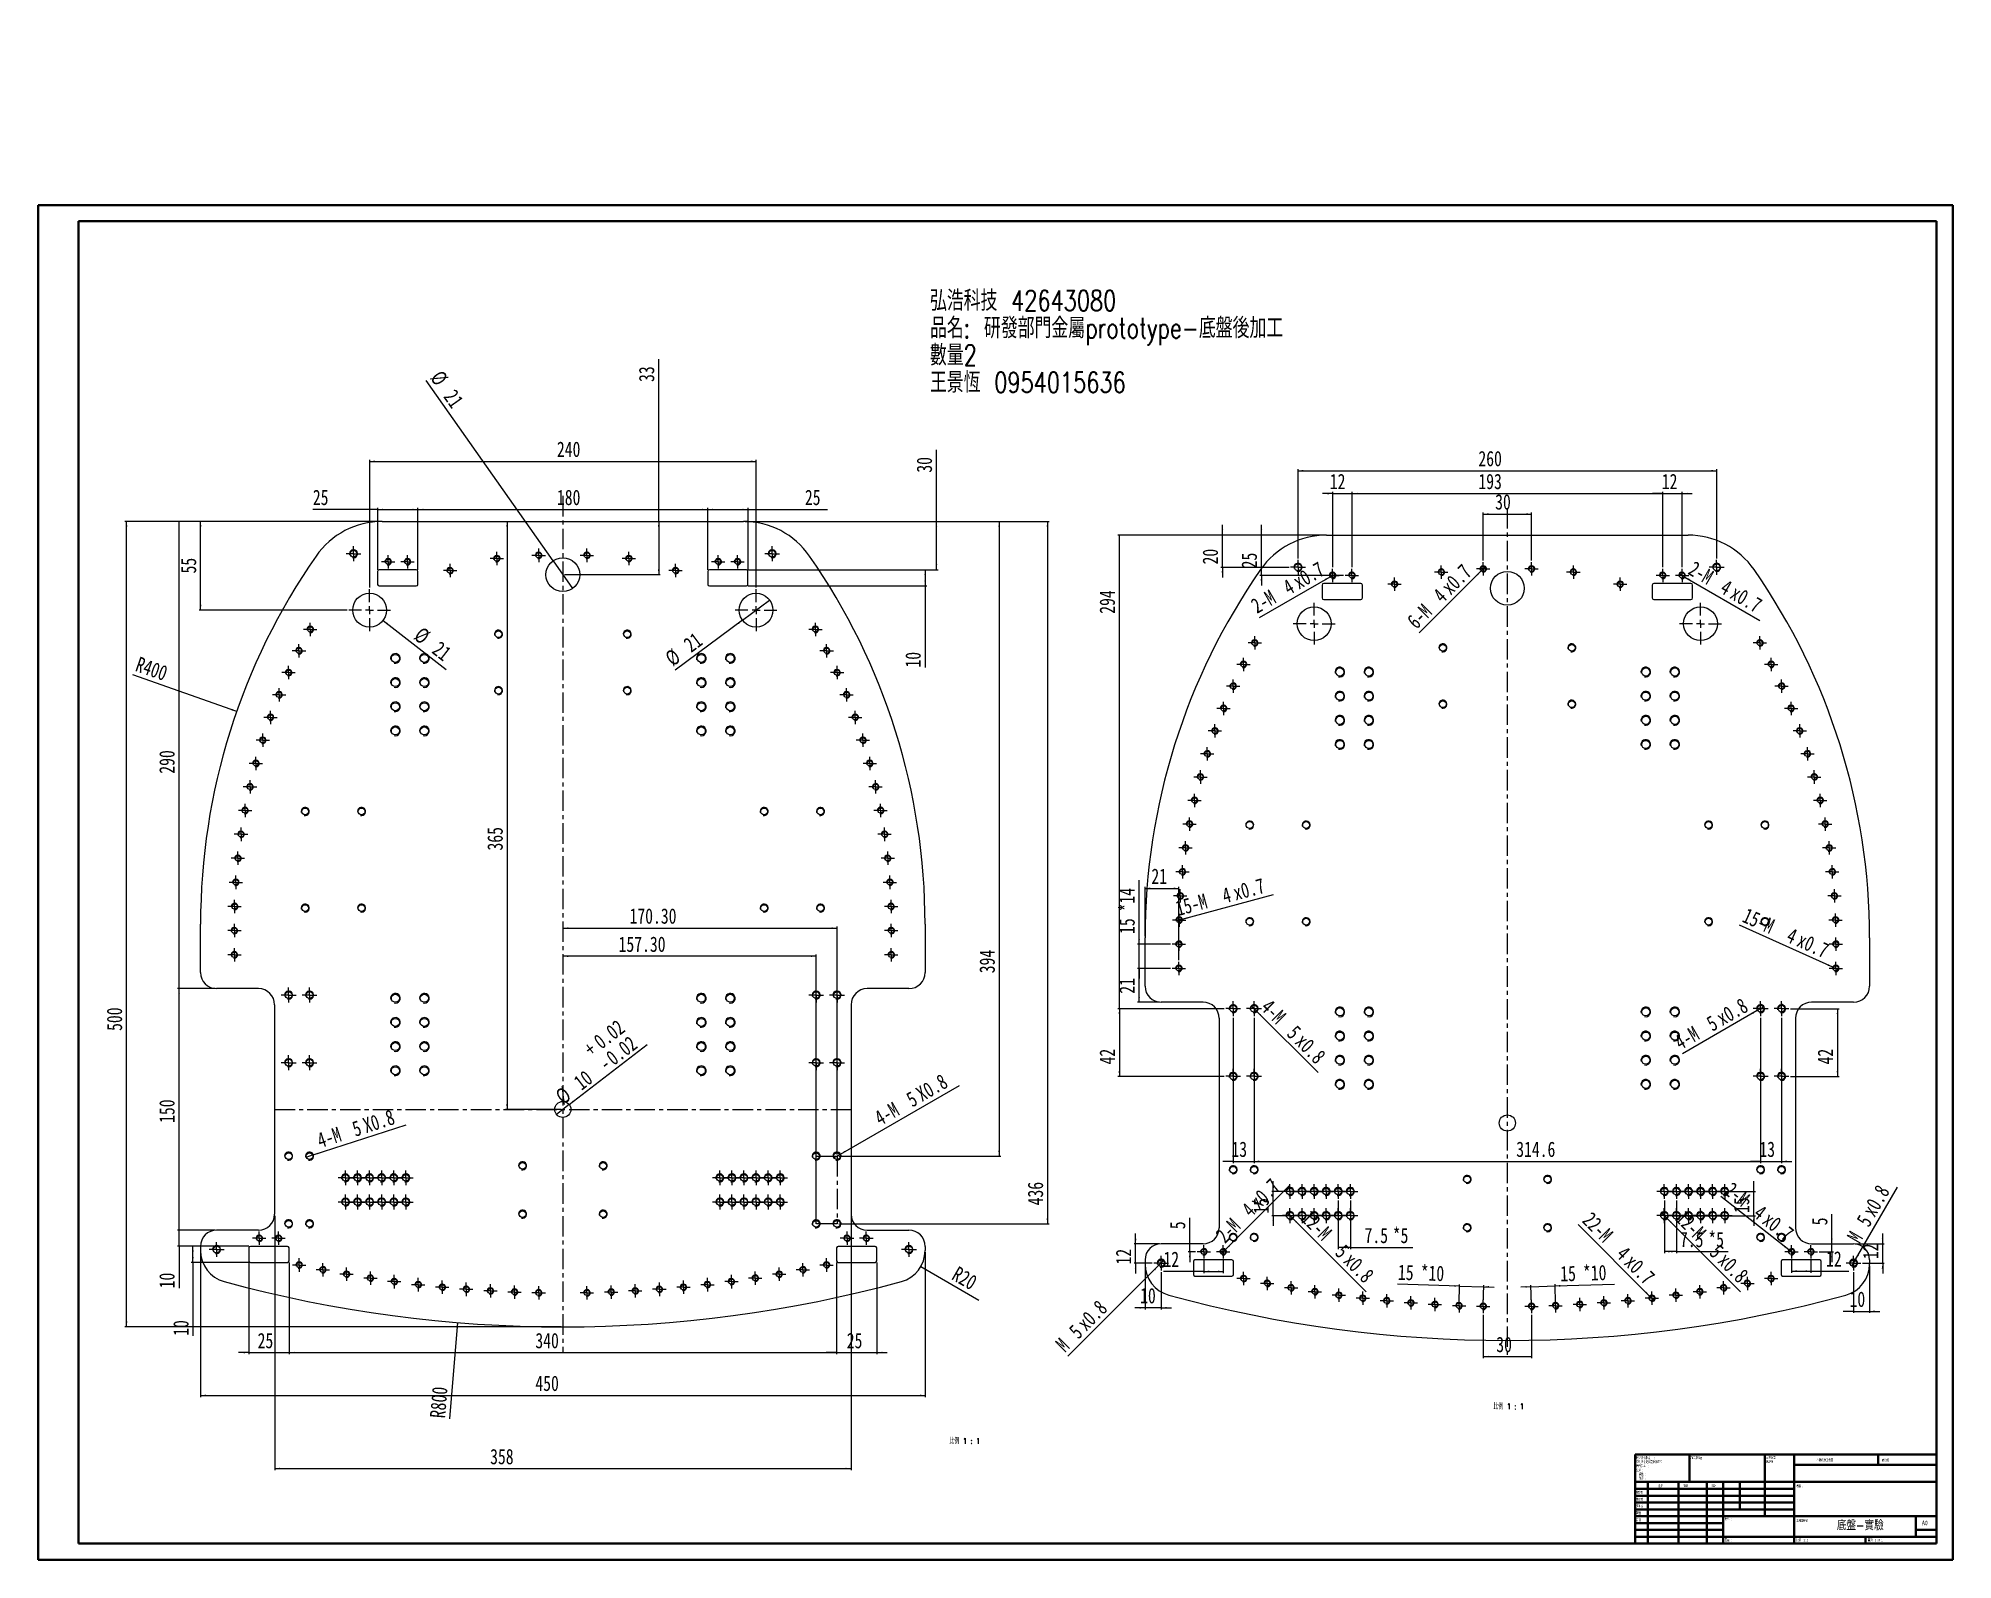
# Model space of a CAD drawing. Header units: millimetres. Extents: x 0 to 1189, y 0 to 945.
import ezdxf

# ---------------------------------------------------------------- set-up
doc = ezdxf.new("R2010")
doc.units = ezdxf.units.MM
doc.linetypes.add('CENTERX2', pattern=[20.32, 12.7, -2.54, 2.54, -2.54])
doc.styles.add('SLDTEXTSTYLE0', font='TXT', dxfattribs={"width": 0.75, "bigfont": 'bigfont'})
doc.styles.add('SLDTEXTSTYLE1', font='TXT', dxfattribs={"width": 0.7, "bigfont": 'bigfont'})
doc.styles.add('SLDTEXTSTYLE2', font='TXT', dxfattribs={"width": 0.75})
doc.styles.add('SLDTEXTSTYLE3', font='TXT', dxfattribs={"width": 0.666667})
doc.styles.add('SLDTEXTSTYLE4', font='TXT', dxfattribs={"width": 0.625, "bigfont": 'bigfont'})
doc.dimstyles.new('SLDDIMSTYLE0', dxfattribs={"dimtxt": 9.525, "dimasz": 3.302, "dimexe": 0, "dimexo": 0.0625, "dimgap": 2.38125, "dimtad": 1, "dimrnd": 1e-09, "dimzin": 12, "dimdsep": 46, "dimtxsty": 'SLDTEXTSTYLE2', "dimsah": 1, "dimcen": 0, "dimadec": 0, "dimazin": 3, "dimtfac": 1, "dimtofl": 0, "dimtmove": 0, "dimatfit": 3, "dimfxl": 0, "dimfrac": 2, "dimtolj": 1, "dimtzin": 12, "dimarcsym": 0})
doc.dimstyles.new('SLDDIMSTYLE1', dxfattribs={"dimtxt": 9.525, "dimasz": 3.302, "dimexe": 0, "dimexo": 0.0625, "dimgap": 2.38125, "dimtad": 1, "dimrnd": 1e-09, "dimzin": 12, "dimdsep": 46, "dimtxsty": 'SLDTEXTSTYLE2', "dimsah": 1, "dimcen": 0.09, "dimadec": 0, "dimazin": 3, "dimtfac": 1, "dimtofl": 0, "dimtmove": 0, "dimatfit": 3, "dimfxl": 0, "dimfrac": 2, "dimtolj": 1, "dimtzin": 12, "dimarcsym": 0})
doc.dimstyles.new('SLDDIMSTYLE10', dxfattribs={"dimtxt": 9.525, "dimasz": 3.302, "dimexe": 0, "dimexo": 0.0625, "dimgap": 2.38125, "dimtad": 1, "dimrnd": 1e-09, "dimzin": 12, "dimdsep": 46, "dimtxsty": 'SLDTEXTSTYLE2', "dimblk1": 'NONE', "dimsah": 1, "dimcen": 0, "dimadec": 0, "dimazin": 3, "dimtfac": 1, "dimtmove": 0, "dimatfit": 3, "dimldrblk": 'NONE', "dimfxl": 0, "dimfrac": 2, "dimtolj": 1, "dimtzin": 12, "dimarcsym": 0})
doc.dimstyles.new('SLDDIMSTYLE2', dxfattribs={"dimtxt": 9.525, "dimasz": 3.302, "dimexe": 0, "dimexo": 0.0625, "dimgap": 2.38125, "dimtad": 1, "dimrnd": 1e-09, "dimzin": 12, "dimdsep": 46, "dimtxsty": 'SLDTEXTSTYLE2', "dimsah": 1, "dimcen": 0, "dimadec": 0, "dimazin": 3, "dimtfac": 1, "dimtofl": 0, "dimtmove": 0, "dimatfit": 3, "dimfxl": 0, "dimfrac": 2, "dimtolj": 1, "dimtzin": 12, "dimarcsym": 0})
doc.dimstyles.new('SLDDIMSTYLE3', dxfattribs={"dimtxt": 9.525, "dimasz": 3.302, "dimexe": 0, "dimexo": 0.0625, "dimgap": 2.38125, "dimtad": 1, "dimrnd": 1e-09, "dimzin": 12, "dimdsep": 46, "dimtxsty": 'SLDTEXTSTYLE2', "dimsah": 1, "dimcen": 0.09, "dimadec": 0, "dimazin": 3, "dimtfac": 1, "dimtmove": 0, "dimatfit": 0, "dimfxl": 0, "dimfrac": 2, "dimtolj": 1, "dimtzin": 12, "dimarcsym": 0})
doc.dimstyles.new('SLDDIMSTYLE4', dxfattribs={"dimtxt": 9.525, "dimasz": 3.302, "dimexe": 0, "dimexo": 0.0625, "dimgap": 2.38125, "dimtad": 1, "dimrnd": 1e-09, "dimzin": 12, "dimdsep": 46, "dimtxsty": 'SLDTEXTSTYLE2', "dimblk1": 'NONE', "dimsah": 1, "dimcen": 0, "dimadec": 0, "dimazin": 3, "dimtfac": 1, "dimtmove": 0, "dimatfit": 3, "dimldrblk": 'NONE', "dimfxl": 0, "dimfrac": 2, "dimtolj": 1, "dimtzin": 12, "dimarcsym": 0})
doc.dimstyles.new('SLDDIMSTYLE5', dxfattribs={"dimtxt": 9.525, "dimasz": 3.302, "dimexe": 0, "dimexo": 0.0625, "dimgap": 2.38125, "dimtad": 1, "dimrnd": 1e-09, "dimzin": 4, "dimdsep": 46, "dimtxsty": 'SLDTEXTSTYLE2', "dimsah": 1, "dimcen": 0.09, "dimadec": 0, "dimazin": 1, "dimtfac": 1, "dimtofl": 0, "dimtmove": 0, "dimatfit": 3, "dimfxl": 0, "dimfrac": 2, "dimtolj": 1, "dimtzin": 12, "dimarcsym": 0})
doc.dimstyles.new('SLDDIMSTYLE6', dxfattribs={"dimtxt": 9.525, "dimasz": 3.302, "dimexe": 0, "dimexo": 0.0625, "dimgap": 2.38125, "dimtad": 1, "dimrnd": 1e-09, "dimzin": 12, "dimdsep": 46, "dimtxsty": 'SLDTEXTSTYLE2', "dimblk1": 'NONE', "dimsah": 1, "dimcen": 0, "dimadec": 0, "dimazin": 3, "dimtol": 1, "dimtp": 0.02, "dimtm": 0.02, "dimtfac": 1, "dimtmove": 0, "dimatfit": 3, "dimldrblk": 'NONE', "dimfxl": 0, "dimfrac": 2, "dimtolj": 1, "dimarcsym": 0})
doc.dimstyles.new('SLDDIMSTYLE7', dxfattribs={"dimtxt": 9.525, "dimasz": 3.302, "dimexe": 0, "dimexo": 0.0625, "dimgap": 2.38125, "dimtad": 1, "dimrnd": 1e-09, "dimzin": 12, "dimdsep": 46, "dimtxsty": 'SLDTEXTSTYLE2', "dimblk1": 'NONE', "dimsah": 1, "dimcen": 0, "dimadec": 0, "dimazin": 3, "dimtfac": 1, "dimtmove": 0, "dimatfit": 3, "dimldrblk": 'NONE', "dimfxl": 0, "dimfrac": 2, "dimtolj": 1, "dimtzin": 12, "dimarcsym": 0})
doc.dimstyles.new('SLDDIMSTYLE8', dxfattribs={"dimtxt": 9.525, "dimasz": 3.302, "dimexe": 0, "dimexo": 0.0625, "dimgap": 2.38125, "dimtad": 1, "dimdec": 1, "dimrnd": 1e-09, "dimzin": 12, "dimdsep": 46, "dimtxsty": 'SLDTEXTSTYLE2', "dimsah": 1, "dimcen": 0.09, "dimadec": 0, "dimazin": 3, "dimtfac": 1, "dimtdec": 1, "dimtmove": 0, "dimatfit": 0, "dimfxl": 0, "dimfrac": 2, "dimtolj": 1, "dimtzin": 12, "dimarcsym": 0})
doc.dimstyles.new('SLDDIMSTYLE9', dxfattribs={"dimtxt": 9.525, "dimasz": 3.302, "dimexe": 0, "dimexo": 0.0625, "dimgap": 2.38125, "dimtad": 1, "dimdec": 1, "dimrnd": 1e-09, "dimzin": 12, "dimdsep": 46, "dimtxsty": 'SLDTEXTSTYLE2', "dimsah": 1, "dimcen": 0.09, "dimadec": 0, "dimazin": 3, "dimtfac": 1, "dimtdec": 1, "dimtofl": 0, "dimtmove": 0, "dimatfit": 3, "dimfxl": 0, "dimfrac": 2, "dimtolj": 1, "dimtzin": 12, "dimarcsym": 0})

msp = doc.modelspace()

# ---------------------------------------------------------------- texts
at = {"color": 7, "linetype": 'Continuous', "lineweight": 0}
for s, insert, char_height, attachment_point, style in [('\\M+194E4\\M+197E1 1 : 1', (913.237, 97.097), 3.5, 2, 'SLDTEXTSTYLE4'), ('\\M+194E4\\M+197E1 1 : 1', (575.408, 75.6), 3.5, 2, 'SLDTEXTSTYLE4'), ('\\M+189C1\\M+18D48\\M+1997C\\M+1979D:', (1026.25, 64.134), 1.5, 1, 'SLDTEXTSTYLE0'), ('\\M+19573\\M+19776\\M+18F6B\\M+195FA\\M+18D48\\M+192F6\\M+19AA4', (1104.493, 62.748), 1.5, 1, 'SLDTEXTSTYLE1'), ('\\M+18F43\\M+192F9\\M+194C5', (1145.206, 62.55), 1.5, 1, 'SLDTEXTSTYLE1'), ('\\M+1E389\\M+190BB\\M+18ED2', (992.091, 42.644), 1.5, 1, 'SLDTEXTSTYLE1'), ('\\M+19EFB查\\M+18ED2', (992.289, 38.369), 1.5, 1, 'SLDTEXTSTYLE1'), ('\\M+190A9\\M+196BC', (1006.201, 46.716), 1.5, 1, 'SLDTEXTSTYLE1'), ('\\M+1E2D3\\M+196BC', (1021.912, 46.777), 1.5, 1, 'SLDTEXTSTYLE1'), ('\\M+193FA\\M+18AFA', (1039.094, 46.791), 1.5, 1, 'SLDTEXTSTYLE1'), ('\\M+18A6A\\M+18F79\\M+18ED2', (992.281, 34.279), 1.5, 1, 'SLDTEXTSTYLE1'), ('\\M+190BB\\M+192F6', (992.334, 29.948), 1.5, 1, 'SLDTEXTSTYLE0'), ('\\M+19569\\M+18AC7', (992.548, 25.564), 1.5, 1, 'SLDTEXTSTYLE1'), ('\\M+18D48\\M+192F6\\M+19AA4\\M+195D2\\M+1E56A', (1091.953, 25.083), 1.5, 1, 'SLDTEXTSTYLE1'), ('\\M+192EA\\M+194D5-\\M+19B89\\M+1E984', (1131.653, 24.847), 6.35, 2, 'SLDTEXTSTYLE0'), ('A0', (1170, 24.515), 2.9104, 1, 'SLDTEXTSTYLE2')]:
    msp.add_mtext(s, dxfattribs=dict(at, insert=insert, char_height=char_height, attachment_point=attachment_point, style=style))

# ---------------------------------------------------------------- blocks, each defined once
blk = doc.blocks.new('SW_NOTE_0')
at = {"color": 0, "linetype": 'Continuous', "lineweight": 0, "char_height": 12.7, "attachment_point": 1, "style": 'SLDTEXTSTYLE0'}
for s, insert in [('\\M+18D4F\\M+18D5F\\M+189C8\\M+18B5A 42643080', (0, 16.4)), ('\\M+19569\\M+196BC: \\M+18CA4\\M+1E1A2\\M+19594\\M+196E5\\M+18BE0\\M+19BA2prototype-\\M+192EA\\M+194D5\\M+18CE3\\M+189C1\\M+18D48', (0, -0.6)), ('\\M+19DC9\\M+197CA2', (0, -17.5)), ('\\M+189A4\\M+18C69\\M+19C91 0954015636', (0, -34.4))]:
    blk.add_mtext(s, dxfattribs=dict(at, insert=insert))
blk = doc.blocks.new('SW_NOTE_1')
at = {"color": 0, "linetype": 'Continuous', "lineweight": 0, "attachment_point": 1}
for s, insert, char_height, style in [('\\M+18F64\\M+197CA', (0, 1.9), 1.499, 'SLDTEXTSTYLE1'), (':', (3.7, 1.9), 1.5, 'SLDTEXTSTYLE2')]:
    blk.add_mtext(s, dxfattribs=dict(at, insert=insert, char_height=char_height, style=style))
blk = doc.blocks.new('SW_NOTE_2')
at = {"color": 0, "linetype": 'Continuous', "lineweight": 0, "char_height": 1.5, "attachment_point": 1}
for s, insert, style in [('\\M+19AA4\\M+195C5', (0, 1.9), 'SLDTEXTSTYLE1'), ('1 OF 1', (4.3, 1.9), 'SLDTEXTSTYLE3')]:
    blk.add_mtext(s, dxfattribs=dict(at, insert=insert, style=style))
blk = doc.blocks.new('SW_NOTE_3')
at = {"color": 0, "linetype": 'Continuous', "lineweight": 0, "char_height": 1.5, "attachment_point": 1}
for s, insert, style in [('\\M+194E4\\M+197E1', (0, 1.9), 'SLDTEXTSTYLE1'), (':1:2', (3.7, 1.9), 'SLDTEXTSTYLE2')]:
    blk.add_mtext(s, dxfattribs=dict(at, insert=insert, style=style))
blk = doc.blocks.new('SW_NOTE_4')
at = {"color": 0, "linetype": 'Continuous', "lineweight": 0, "char_height": 1.5, "attachment_point": 1}
for s, insert, style in [('\\M+19557\\M+191E8', (0, 1.9), 'SLDTEXTSTYLE1'), (':', (3.7, 1.9), 'SLDTEXTSTYLE2')]:
    blk.add_mtext(s, dxfattribs=dict(at, insert=insert, style=style))
blk = doc.blocks.new('SW_NOTE_5')
at = {"color": 0, "linetype": 'Continuous', "lineweight": 0, "char_height": 1.5, "attachment_point": 1}
for s, insert, style in [('\\M+18DDE\\M+197BF', (0, 1.9), 'SLDTEXTSTYLE1'), (':', (3.7, 1.9), 'SLDTEXTSTYLE2')]:
    blk.add_mtext(s, dxfattribs=dict(at, insert=insert, style=style))
blk = doc.blocks.new('SW_NOTE_6')
at = {"color": 0, "linetype": 'Continuous', "lineweight": 0, "char_height": 1.5, "attachment_point": 1, "style": 'SLDTEXTSTYLE1'}
for s, insert in [('\\M+18B8E\\M+18F9C\\M+196D1\\M+1E7B2', (0, 1.9)), ('\\M+1E46F銳\\M+18A70', (0, -0.6))]:
    blk.add_mtext(s, dxfattribs=dict(at, insert=insert))
blk = doc.blocks.new('SW_NOTE_7')
at = {"color": 0, "linetype": 'Continuous', "lineweight": 0, "char_height": 1.5, "attachment_point": 1}
for s, insert, style in [('\\M+18F9C\\M+194F1另\\M+1974C\\M+18E77\\M+192E8', (0, 1.9), 'SLDTEXTSTYLE1'), (':', (11.1, 1.9), 'SLDTEXTSTYLE2'), ('\\M+194DB\\M+191A5\\M+18EDA\\M+190A1\\M+190A5\\M+188C8\\M+19F7C\\M+195C4\\M+188D7\\M+19A64\\M+188CA', (0, -0.6), 'SLDTEXTSTYLE1'), ('\\M+1955C\\M+196CA\\M+189C1\\M+18D48', (0, -3.1), 'SLDTEXTSTYLE1'), ('\\M+18CF6\\M+18DB7', (0, -5.7), 'SLDTEXTSTYLE1'), ('\\M+190FC\\M+190AB', (1.7, -8.2), 'SLDTEXTSTYLE1'), ('\\M+18A70\\M+19378', (1.7, -10.7), 'SLDTEXTSTYLE1'), (':', (3.7, -5.7), 'SLDTEXTSTYLE2'), (':', (5.4, -10.8), 'SLDTEXTSTYLE2'), (':', (5.4, -8.2), 'SLDTEXTSTYLE2'), (':', (7.4, -3.2), 'SLDTEXTSTYLE2')]:
    blk.add_mtext(s, dxfattribs=dict(at, insert=insert, style=style))
blk = doc.blocks.new('_D')
at = {"color": 7, "linetype": 'Continuous', "lineweight": 0}
blk.add_line((260.4, 147.4), (255.4, 87.6), dxfattribs=at)
blk.add_solid([(260.4, 147.4), (259.6, 144.2), (260.6, 144.1)], dxfattribs=at)
at = {"color": 7, "linetype": 'Continuous', "lineweight": 0, "insert": (243.2, 88.6), "char_height": 9.52, "attachment_point": 1, "rotation": 85.3038, "style": 'SLDTEXTSTYLE2'}
blk.add_mtext('R800', dxfattribs=at)
blk = doc.blocks.new('_D_1')
at = {"color": 7, "linetype": 'Continuous', "lineweight": 0}
for p, q in [((100.9, 191.2), (100.9, 101.2)), ((550.9, 191.2), (550.9, 101.2)), ((100.9, 102.2), (550.9, 102.2))]:
    blk.add_line(p, q, dxfattribs=at)
for points in [[(100.9, 102.2), (104.2, 101.7), (104.2, 102.7)], [(550.9, 102.2), (547.6, 102.7), (547.6, 101.7)]]:
    blk.add_solid(points, dxfattribs=at)
at = {"color": 7, "linetype": 'Continuous', "lineweight": 0, "insert": (308.8, 114.5), "char_height": 9.52, "attachment_point": 1, "style": 'SLDTEXTSTYLE2'}
blk.add_mtext('450', dxfattribs=at)
blk = doc.blocks.new('_D_2')
at = {"color": 7, "linetype": 'Continuous', "lineweight": 0}
for p, q in [((212.6, 644.8), (53.9, 644.8)), ((54.9, 144.8), (54.9, 644.8)), ((324.9, 144.8), (53.9, 144.8))]:
    blk.add_line(p, q, dxfattribs=at)
for points in [[(54.9, 644.8), (54.3, 641.5), (55.4, 641.5)], [(54.9, 144.8), (55.4, 148.1), (54.3, 148.1)]]:
    blk.add_solid(points, dxfattribs=at)
at = {"color": 7, "linetype": 'Continuous', "lineweight": 0, "insert": (42.6, 328.5), "char_height": 9.52, "attachment_point": 1, "rotation": 90, "style": 'SLDTEXTSTYLE2'}
blk.add_mtext('500', dxfattribs=at)
blk = doc.blocks.new('_D_3')
at = {"color": 7, "linetype": 'Continuous', "lineweight": 0}
blk.add_line((123.3, 526.9), (58.8, 549.5), dxfattribs=at)
blk.add_solid([(123.3, 526.9), (120.4, 528.5), (120, 527.5)], dxfattribs=at)
at = {"color": 7, "linetype": 'Continuous', "lineweight": 0, "insert": (62.9, 561.1), "char_height": 9.52, "attachment_point": 1, "rotation": 340.7053, "style": 'SLDTEXTSTYLE2'}
blk.add_mtext('R400', dxfattribs=at)
blk = doc.blocks.new('_D_4')
at = {"color": 7, "linetype": 'Continuous', "lineweight": 0}
for p, q in [((146.9, 213.8), (146.9, 55.8)), ((504.9, 213.8), (504.9, 55.8)), ((146.9, 56.8), (504.9, 56.8))]:
    blk.add_line(p, q, dxfattribs=at)
for points in [[(146.9, 56.8), (150.2, 56.3), (150.2, 57.3)], [(504.9, 56.8), (501.6, 57.3), (501.6, 56.3)]]:
    blk.add_solid(points, dxfattribs=at)
at = {"color": 7, "linetype": 'Continuous', "lineweight": 0, "insert": (280.7, 69), "char_height": 9.52, "attachment_point": 1, "style": 'SLDTEXTSTYLE2'}
blk.add_mtext('358', dxfattribs=at)
blk = doc.blocks.new('_D_5')
at = {"color": 7, "linetype": 'Continuous', "lineweight": 0}
for p, q in [((109.9, 354.8), (86.5, 354.8)), ((87.5, 204.8), (87.5, 354.8)), ((109.9, 204.8), (86.5, 204.8))]:
    blk.add_line(p, q, dxfattribs=at)
for points in [[(87.5, 354.8), (87, 351.5), (88, 351.5)], [(87.5, 204.8), (88, 208.1), (87, 208.1)]]:
    blk.add_solid(points, dxfattribs=at)
at = {"color": 7, "linetype": 'Continuous', "lineweight": 0, "insert": (75.2, 271.4), "char_height": 9.52, "attachment_point": 1, "rotation": 90, "style": 'SLDTEXTSTYLE2'}
blk.add_mtext('150', dxfattribs=at)
blk = doc.blocks.new('_D_6')
at = {"color": 7, "linetype": 'Continuous', "lineweight": 0}
for p, q in [((212.6, 644.8), (86.5, 644.8)), ((87.5, 354.8), (87.5, 644.8)), ((109.9, 354.8), (86.5, 354.8))]:
    blk.add_line(p, q, dxfattribs=at)
for points in [[(87.5, 644.8), (87, 641.5), (88, 641.5)], [(87.5, 354.8), (88, 358.1), (87, 358.1)]]:
    blk.add_solid(points, dxfattribs=at)
at = {"color": 7, "linetype": 'Continuous', "lineweight": 0, "insert": (75.2, 488.2), "char_height": 9.52, "attachment_point": 1, "rotation": 90, "style": 'SLDTEXTSTYLE2'}
blk.add_mtext('290', dxfattribs=at)
blk = doc.blocks.new('_D_7')
at = {"color": 7, "linetype": 'Continuous', "lineweight": 0}
for p, q in [((205.9, 603.8), (205.9, 683.1)), ((205.9, 682.1), (445.9, 682.1)), ((445.9, 603.8), (445.9, 683.1))]:
    blk.add_line(p, q, dxfattribs=at)
for points in [[(205.9, 682.1), (209.2, 681.6), (209.2, 682.6)], [(445.9, 682.1), (442.6, 682.6), (442.6, 681.6)]]:
    blk.add_solid(points, dxfattribs=at)
at = {"color": 7, "linetype": 'Continuous', "lineweight": 0, "insert": (322.2, 694.4), "char_height": 9.52, "attachment_point": 1, "style": 'SLDTEXTSTYLE2'}
blk.add_mtext('240', dxfattribs=at)
blk = doc.blocks.new('_D_8')
at = {"color": 7, "linetype": 'Continuous', "lineweight": 0}
for p, q in [((212.6, 644.8), (99.9, 644.8)), ((100.9, 589.8), (100.9, 644.8)), ((191.9, 589.8), (99.9, 589.8))]:
    blk.add_line(p, q, dxfattribs=at)
for points in [[(100.9, 644.8), (100.3, 641.5), (101.4, 641.5)], [(100.9, 589.8), (101.4, 593.1), (100.3, 593.1)]]:
    blk.add_solid(points, dxfattribs=at)
at = {"color": 7, "linetype": 'Continuous', "lineweight": 0, "insert": (88.6, 612.5), "char_height": 9.52, "attachment_point": 1, "rotation": 90, "style": 'SLDTEXTSTYLE2'}
blk.add_mtext('55', dxfattribs=at)
blk = doc.blocks.new('_D_9')
at = {"color": 7, "linetype": 'Continuous', "lineweight": 0}
blk.add_line((214.2, 583.3), (253.5, 552.8), dxfattribs=at)
blk.add_solid([(214.2, 583.3), (216.4, 580.9), (217.1, 581.7)], dxfattribs=at)
at = {"color": 7, "linetype": 'Continuous', "lineweight": 0, "char_height": 9.52, "attachment_point": 1, "rotation": 322.204, "style": 'SLDTEXTSTYLE2'}
for s, insert in [('%%c', (238.5, 579.9)), ('21', (249.8, 571.1))]:
    blk.add_mtext(s, dxfattribs=dict(at, insert=insert))
blk = doc.blocks.new('_D_10')
at = {"color": 7, "linetype": 'Continuous', "lineweight": 0}
for p, q in [((210.9, 652.2), (170.6, 652.2)), ((210.9, 614.8), (210.9, 653.2)), ((210.9, 652.2), (235.9, 652.2)), ((235.9, 614.8), (235.9, 653.2))]:
    blk.add_line(p, q, dxfattribs=at)
for points in [[(210.9, 652.2), (214.2, 651.7), (214.2, 652.7)], [(235.9, 652.2), (232.6, 652.7), (232.6, 651.7)]]:
    blk.add_solid(points, dxfattribs=at)
at = {"color": 7, "linetype": 'Continuous', "lineweight": 0, "insert": (170.6, 664.5), "char_height": 9.52, "attachment_point": 1, "style": 'SLDTEXTSTYLE2'}
blk.add_mtext('25', dxfattribs=at)
blk = doc.blocks.new('_D_11')
at = {"color": 7, "linetype": 'Continuous', "lineweight": 0}
for p, q in [((235.9, 614.8), (235.9, 653.2)), ((235.9, 652.2), (415.9, 652.2)), ((415.9, 614.8), (415.9, 653.2))]:
    blk.add_line(p, q, dxfattribs=at)
for points in [[(235.9, 652.2), (239.2, 651.7), (239.2, 652.7)], [(415.9, 652.2), (412.6, 652.7), (412.6, 651.7)]]:
    blk.add_solid(points, dxfattribs=at)
at = {"color": 7, "linetype": 'Continuous', "lineweight": 0, "insert": (322.2, 664.5), "char_height": 9.52, "attachment_point": 1, "style": 'SLDTEXTSTYLE2'}
blk.add_mtext('180', dxfattribs=at)
blk = doc.blocks.new('_D_12')
at = {"color": 7, "linetype": 'Continuous', "lineweight": 0}
for p, q in [((415.9, 614.8), (415.9, 653.2)), ((415.9, 652.2), (440.9, 652.2)), ((440.9, 614.8), (440.9, 653.2)), ((440.9, 652.2), (490.2, 652.2))]:
    blk.add_line(p, q, dxfattribs=at)
for points in [[(415.9, 652.2), (419.2, 651.7), (419.2, 652.7)], [(440.9, 652.2), (437.6, 652.7), (437.6, 651.7)]]:
    blk.add_solid(points, dxfattribs=at)
at = {"color": 7, "linetype": 'Continuous', "lineweight": 0, "insert": (476.2, 664.5), "char_height": 9.52, "attachment_point": 1, "style": 'SLDTEXTSTYLE2'}
blk.add_mtext('25', dxfattribs=at)
blk = doc.blocks.new('_D_13')
at = {"color": 7, "linetype": 'Continuous', "lineweight": 0}
for p, q in [((440.9, 614.8), (551.9, 614.8)), ((550.9, 614.8), (550.9, 604.8)), ((440.9, 604.8), (551.9, 604.8)), ((550.9, 604.8), (550.9, 554.1))]:
    blk.add_line(p, q, dxfattribs=at)
for points in [[(550.9, 614.8), (550.4, 611.5), (551.4, 611.5)], [(550.9, 604.8), (551.4, 608.1), (550.4, 608.1)]]:
    blk.add_solid(points, dxfattribs=at)
at = {"color": 7, "linetype": 'Continuous', "lineweight": 0, "insert": (538.6, 554.1), "char_height": 9.52, "attachment_point": 1, "rotation": 90, "style": 'SLDTEXTSTYLE2'}
blk.add_mtext('10', dxfattribs=at)
blk = doc.blocks.new('_D_14')
at = {"color": 7, "linetype": 'Continuous', "lineweight": 0}
for p, q in [((557.9, 644.8), (557.9, 689.2)), ((439.1, 644.8), (558.9, 644.8)), ((557.9, 614.8), (557.9, 644.8)), ((440.9, 614.8), (558.9, 614.8))]:
    blk.add_line(p, q, dxfattribs=at)
for points in [[(557.9, 644.8), (557.4, 641.5), (558.4, 641.5)], [(557.9, 614.8), (558.4, 618.1), (557.4, 618.1)]]:
    blk.add_solid(points, dxfattribs=at)
at = {"color": 7, "linetype": 'Continuous', "lineweight": 0, "insert": (545.6, 675.1), "char_height": 9.52, "attachment_point": 1, "rotation": 90, "style": 'SLDTEXTSTYLE2'}
blk.add_mtext('30', dxfattribs=at)
blk = doc.blocks.new('_D_15')
at = {"color": 7, "linetype": 'Continuous', "lineweight": 0}
for p, q in [((155.9, 184.8), (155.9, 127.8)), ((495.9, 184.8), (495.9, 127.8)), ((155.9, 128.8), (495.9, 128.8))]:
    blk.add_line(p, q, dxfattribs=at)
for points in [[(155.9, 128.8), (159.2, 128.3), (159.2, 129.3)], [(495.9, 128.8), (492.6, 129.3), (492.6, 128.3)]]:
    blk.add_solid(points, dxfattribs=at)
at = {"color": 7, "linetype": 'Continuous', "lineweight": 0, "insert": (308.8, 141), "char_height": 9.52, "attachment_point": 1, "style": 'SLDTEXTSTYLE2'}
blk.add_mtext('340', dxfattribs=at)
blk = doc.blocks.new('_D_16')
at = {"color": 7, "linetype": 'Continuous', "lineweight": 0}
for p, q in [((130.9, 184.8), (130.9, 127.8)), ((155.9, 184.8), (155.9, 127.8)), ((130.9, 128.8), (124.5, 128.8)), ((130.9, 128.8), (155.9, 128.8)), ((155.9, 128.8), (162.2, 128.8))]:
    blk.add_line(p, q, dxfattribs=at)
for points in [[(130.9, 128.8), (127.6, 129.3), (127.6, 128.3)], [(155.9, 128.8), (159.2, 128.3), (159.2, 129.3)]]:
    blk.add_solid(points, dxfattribs=at)
at = {"color": 7, "linetype": 'Continuous', "lineweight": 0, "insert": (136.3, 141), "char_height": 9.52, "attachment_point": 1, "style": 'SLDTEXTSTYLE2'}
blk.add_mtext('25', dxfattribs=at)
blk = doc.blocks.new('_D_17')
at = {"color": 7, "linetype": 'Continuous', "lineweight": 0}
for p, q in [((495.9, 184.8), (495.9, 127.8)), ((520.9, 184.8), (520.9, 127.8)), ((495.9, 128.8), (489.5, 128.8)), ((495.9, 128.8), (520.9, 128.8)), ((520.9, 128.8), (527.2, 128.8))]:
    blk.add_line(p, q, dxfattribs=at)
for points in [[(495.9, 128.8), (492.6, 129.3), (492.6, 128.3)], [(520.9, 128.8), (524.2, 128.3), (524.2, 129.3)]]:
    blk.add_solid(points, dxfattribs=at)
at = {"color": 7, "linetype": 'Continuous', "lineweight": 0, "insert": (502.2, 141), "char_height": 9.52, "attachment_point": 1, "style": 'SLDTEXTSTYLE2'}
blk.add_mtext('25', dxfattribs=at)
blk = doc.blocks.new('_D_18')
at = {"color": 7, "linetype": 'Continuous', "lineweight": 0}
for p, q in [((130.9, 194.8), (95.1, 194.8)), ((96.1, 184.8), (96.1, 194.8)), ((130.9, 184.8), (95.1, 184.8)), ((96.1, 184.8), (96.1, 139.2))]:
    blk.add_line(p, q, dxfattribs=at)
for points in [[(96.1, 194.8), (95.6, 191.5), (96.6, 191.5)], [(96.1, 184.8), (96.6, 188.1), (95.6, 188.1)]]:
    blk.add_solid(points, dxfattribs=at)
at = {"color": 7, "linetype": 'Continuous', "lineweight": 0, "insert": (83.9, 139.2), "char_height": 9.52, "attachment_point": 1, "rotation": 90, "style": 'SLDTEXTSTYLE2'}
blk.add_mtext('10', dxfattribs=at)
blk = doc.blocks.new('_D_19')
at = {"color": 7, "linetype": 'Continuous', "lineweight": 0}
blk.add_line((548.2, 182.2), (584.3, 161.4), dxfattribs=at)
blk.add_solid([(548.2, 182.2), (550.8, 180.1), (551.3, 181)], dxfattribs=at)
at = {"color": 7, "linetype": 'Continuous', "lineweight": 0, "insert": (571.5, 182.8), "char_height": 9.52, "attachment_point": 1, "rotation": 330, "style": 'SLDTEXTSTYLE2'}
blk.add_mtext('R20', dxfattribs=at)
blk = doc.blocks.new('_D_20')
at = {"color": 7, "linetype": 'Continuous', "lineweight": 0}
for p, q in [((109.9, 204.8), (86.5, 204.8)), ((87.5, 194.8), (87.5, 204.8)), ((130.9, 194.8), (86.5, 194.8)), ((87.5, 194.8), (87.5, 168.7))]:
    blk.add_line(p, q, dxfattribs=at)
for points in [[(87.5, 204.8), (87, 201.5), (88, 201.5)], [(87.5, 194.8), (88, 198.1), (87, 198.1)]]:
    blk.add_solid(points, dxfattribs=at)
at = {"color": 7, "linetype": 'Continuous', "lineweight": 0, "insert": (75.2, 168.7), "char_height": 9.52, "attachment_point": 1, "rotation": 90, "style": 'SLDTEXTSTYLE2'}
blk.add_mtext('10', dxfattribs=at)
blk = doc.blocks.new('_D_21')
at = {"color": 7, "linetype": 'Continuous', "lineweight": 0}
for q in [(454.3, 596), (395.7, 552.4)]:
    blk.add_line((437.4, 583.5), q, dxfattribs=at)
blk.add_solid([(437.4, 583.5), (434.5, 581.9), (435.1, 581.1)], dxfattribs=at)
at = {"color": 7, "linetype": 'Continuous', "lineweight": 0, "char_height": 9.52, "attachment_point": 1, "rotation": 36.6972, "style": 'SLDTEXTSTYLE2'}
for s, insert in [('21', (399.9, 570.7)), ('%%c', (388.4, 562.1))]:
    blk.add_mtext(s, dxfattribs=dict(at, insert=insert))
blk = doc.blocks.new('_NONE')
blk = doc.blocks.new('_D_22')
at = {"color": 7, "linetype": 'Continuous', "lineweight": 0}
for p, q in [((385.4, 644.8), (385.4, 745.5)), ((385.4, 644.8), (385.4, 611.8)), ((326.9, 611.8), (386.4, 611.8))]:
    blk.add_line(p, q, dxfattribs=at)
for points in [[(385.4, 644.8), (384.9, 641.5), (385.9, 641.5)], [(385.4, 611.8), (385.9, 615.1), (384.9, 615.1)]]:
    blk.add_solid(points, dxfattribs=at)
at = {"color": 7, "linetype": 'Continuous', "lineweight": 0, "insert": (373.1, 731.4), "char_height": 9.52, "attachment_point": 1, "rotation": 90, "style": 'SLDTEXTSTYLE2'}
blk.add_mtext('33', dxfattribs=at)
blk = doc.blocks.new('_D_23')
at = {"color": 7, "linetype": 'Continuous', "lineweight": 0}
for q in [(240.9, 732.4), (331.9, 603.2)]:
    blk.add_line((319.8, 620.3), q, dxfattribs=at)
blk.add_solid([(319.8, 620.3), (318.3, 623.3), (317.5, 622.8)], dxfattribs=at)
at = {"color": 7, "linetype": 'Continuous', "lineweight": 0, "char_height": 9.52, "attachment_point": 1, "rotation": 305.1576, "style": 'SLDTEXTSTYLE2'}
for s, insert in [('%%c', (250.9, 739.5)), ('21', (259.2, 727.7))]:
    blk.add_mtext(s, dxfattribs=dict(at, insert=insert))
blk = doc.blocks.new('_D_24')
at = {"color": 7, "linetype": 'Continuous', "lineweight": 0}
for p, q in [((439.1, 644.8), (597.9, 644.8)), ((596.9, 644.8), (596.9, 250.8)), ((497.2, 250.8), (597.9, 250.8))]:
    blk.add_line(p, q, dxfattribs=at)
for points in [[(596.9, 644.8), (596.3, 641.5), (597.4, 641.5)], [(596.9, 250.8), (597.4, 254.1), (596.3, 254.1)]]:
    blk.add_solid(points, dxfattribs=at)
at = {"color": 7, "linetype": 'Continuous', "lineweight": 0, "insert": (584.6, 364.3), "char_height": 9.52, "attachment_point": 1, "rotation": 90, "style": 'SLDTEXTSTYLE2'}
blk.add_mtext('394', dxfattribs=at)
blk = doc.blocks.new('_D_25')
at = {"color": 7, "linetype": 'Continuous', "lineweight": 0}
for p, q in [((439.1, 644.8), (627.9, 644.8)), ((626.9, 644.8), (626.9, 208.8)), ((497.2, 208.8), (627.9, 208.8))]:
    blk.add_line(p, q, dxfattribs=at)
for points in [[(626.9, 644.8), (626.3, 641.5), (627.4, 641.5)], [(626.9, 208.8), (627.4, 212.1), (626.3, 212.1)]]:
    blk.add_solid(points, dxfattribs=at)
at = {"color": 7, "linetype": 'Continuous', "lineweight": 0, "insert": (614.6, 220.2), "char_height": 9.52, "attachment_point": 1, "rotation": 90, "style": 'SLDTEXTSTYLE2'}
blk.add_mtext('436', dxfattribs=at)
blk = doc.blocks.new('_D_26')
at = {"color": 7, "linetype": 'Continuous', "lineweight": 0}
for p, q in [((483.2, 374.9), (325.9, 374.9)), ((483.2, 209.8), (483.2, 375.9))]:
    blk.add_line(p, q, dxfattribs=at)
for points in [[(325.9, 374.9), (329.2, 374.4), (329.2, 375.4)], [(483.2, 374.9), (479.9, 375.4), (479.9, 374.4)]]:
    blk.add_solid(points, dxfattribs=at)
at = {"color": 7, "linetype": 'Continuous', "lineweight": 0, "insert": (360.5, 387.1), "char_height": 9.52, "attachment_point": 1, "style": 'SLDTEXTSTYLE2'}
blk.add_mtext('157.30', dxfattribs=at)
blk = doc.blocks.new('_D_27')
at = {"color": 7, "linetype": 'Continuous', "lineweight": 0}
for p, q in [((496.2, 251.8), (496.2, 393.3)), ((325.9, 392.3), (496.2, 392.3))]:
    blk.add_line(p, q, dxfattribs=at)
for points in [[(325.9, 392.3), (329.2, 391.8), (329.2, 392.8)], [(496.2, 392.3), (492.9, 392.8), (492.9, 391.8)]]:
    blk.add_solid(points, dxfattribs=at)
at = {"color": 7, "linetype": 'Continuous', "lineweight": 0, "insert": (367.3, 404.6), "char_height": 9.52, "attachment_point": 1, "style": 'SLDTEXTSTYLE2'}
blk.add_mtext('170.30', dxfattribs=at)
blk = doc.blocks.new('_D_28')
at = {"color": 7, "linetype": 'Continuous', "lineweight": 0}
for p, q in [((291.2, 644.8), (291.2, 279.8)), ((324.9, 279.8), (290.2, 279.8))]:
    blk.add_line(p, q, dxfattribs=at)
for points in [[(291.2, 644.8), (290.7, 641.5), (291.8, 641.5)], [(291.2, 279.8), (291.8, 283.1), (290.7, 283.1)]]:
    blk.add_solid(points, dxfattribs=at)
at = {"color": 7, "linetype": 'Continuous', "lineweight": 0, "insert": (279, 440.5), "char_height": 9.52, "attachment_point": 1, "rotation": 90, "style": 'SLDTEXTSTYLE2'}
blk.add_mtext('365', dxfattribs=at)
blk = doc.blocks.new('_D_29')
at = {"color": 7, "linetype": 'Continuous', "lineweight": 0}
for q in [(378.3, 320), (321.9, 276.7)]:
    blk.add_line((329.8, 282.8), q, dxfattribs=at)
blk.add_solid([(329.8, 282.8), (332.8, 284.4), (332.1, 285.2)], dxfattribs=at)
at = {"color": 7, "linetype": 'Continuous', "lineweight": 0, "char_height": 9.52, "attachment_point": 1, "rotation": 37.4873, "style": 'SLDTEXTSTYLE2'}
for s, insert in [('0.02', (344, 324.3)), ('0.02', (351.7, 314.2)), ('+', (337.9, 319.6)), ('10', (331.7, 298.8)), ('-', (347, 310.6)), ('%%c', (320.3, 290))]:
    blk.add_mtext(s, dxfattribs=dict(at, insert=insert))
blk = doc.blocks.new('_D_30')
at = {"color": 7, "linetype": 'Continuous', "lineweight": 0}
for q in [(572.3, 294.7), (494, 249.5)]:
    blk.add_line((498.3, 252), q, dxfattribs=at)
blk.add_solid([(498.3, 252), (501.4, 253.2), (500.9, 254.1)], dxfattribs=at)
at = {"color": 7, "linetype": 'Continuous', "lineweight": 0, "char_height": 9.52, "attachment_point": 1, "rotation": 30, "style": 'SLDTEXTSTYLE2'}
for s, insert in [('X0.8', (544.2, 292.6)), ('5', (538.1, 289.1)), ('4-M', (518.3, 277.6))]:
    blk.add_mtext(s, dxfattribs=dict(at, insert=insert))
blk = doc.blocks.new('_D_31')
at = {"color": 7, "linetype": 'Continuous', "lineweight": 0}
for q in [(228.6, 270.3), (166.2, 250)]:
    blk.add_line((170.9, 251.5), q, dxfattribs=at)
blk.add_solid([(170.9, 251.5), (174.2, 252.1), (173.9, 253)], dxfattribs=at)
at = {"color": 7, "linetype": 'Continuous', "lineweight": 0, "char_height": 9.52, "attachment_point": 1, "rotation": 18.0161, "style": 'SLDTEXTSTYLE2'}
for s, insert in [('X0.8', (200.8, 274)), ('4-M', (172.3, 264.7)), ('5', (194.1, 271.8))]:
    blk.add_mtext(s, dxfattribs=dict(at, insert=insert))
blk = doc.blocks.new('SW_CENTERMARKSYMBOL_0')
at = {"color": 0, "linetype": 'Continuous', "lineweight": 0}
for p, q in [((0, 5), (0, 13)), ((-5, 0), (-13, 0)), ((0, 0), (-2.5, 0)), ((0, 0), (0, 2.5)), ((0, 0), (0, -2.5)), ((0, 0), (2.5, 0)), ((5, 0), (13, 0)), ((0, -5), (0, -13))]:
    blk.add_line(p, q, dxfattribs=at)
blk = doc.blocks.new('SW_CENTERMARKSYMBOL_1')
at = {"color": 0, "linetype": 'Continuous', "lineweight": 0}
for p, q in [((0, 5), (0, 13)), ((-5, 0), (-13, 0)), ((0, 0), (-2.5, 0)), ((0, 0), (0, 2.5)), ((0, 0), (0, -2.5)), ((0, 0), (2.5, 0)), ((5, 0), (13, 0)), ((0, -5), (0, -13))]:
    blk.add_line(p, q, dxfattribs=at)
blk = doc.blocks.new('SW_CENTERMARKSYMBOL_2')
at = {"color": 0, "linetype": 'Continuous', "lineweight": 0}
for p, q in [((-2.5, 0), (-4.15, 0)), ((0, 0), (-2.5, 0)), ((0, 2.5), (0, 4.15)), ((0, 0), (0, 2.5)), ((0, 0), (0, -2.5)), ((0, 0), (2.5, 0)), ((2.5, 0), (4.15, 0)), ((0, -2.5), (0, -4.15))]:
    blk.add_line(p, q, dxfattribs=at)
blk = doc.blocks.new('SW_CENTERMARKSYMBOL_3')
at = {"color": 0, "linetype": 'Continuous', "lineweight": 0}
for p, q in [((-2.5, 0), (-4.15, 0)), ((0, 0), (-2.5, 0)), ((0, 2.5), (0, 4.15)), ((0, 0), (0, 2.5)), ((0, 0), (0, -2.5)), ((0, 0), (2.5, 0)), ((2.5, 0), (4.15, 0)), ((0, -2.5), (0, -4.15))]:
    blk.add_line(p, q, dxfattribs=at)
blk = doc.blocks.new('SW_CENTERMARKSYMBOL_4')
at = {"color": 0, "linetype": 'Continuous', "lineweight": 0}
for p, q in [((-2.5, 0), (-4.15, 0)), ((0, 0), (-2.5, 0)), ((0, 2.5), (0, 4.15)), ((0, 0), (0, 2.5)), ((0, 0), (0, -2.5)), ((0, 0), (2.5, 0)), ((2.5, 0), (4.15, 0)), ((0, -2.5), (0, -4.15))]:
    blk.add_line(p, q, dxfattribs=at)
blk = doc.blocks.new('SW_CENTERMARKSYMBOL_5')
at = {"color": 0, "linetype": 'Continuous', "lineweight": 0}
for p, q in [((-2.5, 0), (-4.15, 0)), ((0, 0), (-2.5, 0)), ((0, 2.5), (0, 4.15)), ((0, 0), (0, 2.5)), ((0, 0), (0, -2.5)), ((0, 0), (2.5, 0)), ((2.5, 0), (4.15, 0)), ((0, -2.5), (0, -4.15))]:
    blk.add_line(p, q, dxfattribs=at)
blk = doc.blocks.new('SW_CENTERMARKSYMBOL_6')
at = {"color": 0, "linetype": 'Continuous', "lineweight": 0}
for p, q in [((-2.5, 0), (-4.15, 0)), ((0, 0), (-2.5, 0)), ((0, 2.5), (0, 4.15)), ((0, 0), (0, 2.5)), ((0, 0), (0, -2.5)), ((0, 0), (2.5, 0)), ((2.5, 0), (4.15, 0)), ((0, -2.5), (0, -4.15))]:
    blk.add_line(p, q, dxfattribs=at)
blk = doc.blocks.new('SW_CENTERMARKSYMBOL_7')
at = {"color": 0, "linetype": 'Continuous', "lineweight": 0}
for p, q in [((-2.5, 0), (-4.15, 0)), ((0, 0), (-2.5, 0)), ((0, 2.5), (0, 4.15)), ((0, 0), (0, 2.5)), ((0, 0), (0, -2.5)), ((0, 0), (2.5, 0)), ((2.5, 0), (4.15, 0)), ((0, -2.5), (0, -4.15))]:
    blk.add_line(p, q, dxfattribs=at)
blk = doc.blocks.new('SW_CENTERMARKSYMBOL_8')
at = {"color": 0, "linetype": 'Continuous', "lineweight": 0}
for p, q in [((-2.5, 0), (-4.15, 0)), ((0, 0), (-2.5, 0)), ((0, 2.5), (0, 4.15)), ((0, 0), (0, 2.5)), ((0, 0), (0, -2.5)), ((0, 0), (2.5, 0)), ((2.5, 0), (4.15, 0)), ((0, -2.5), (0, -4.15))]:
    blk.add_line(p, q, dxfattribs=at)
blk = doc.blocks.new('SW_CENTERMARKSYMBOL_9')
at = {"color": 0, "linetype": 'Continuous', "lineweight": 0}
for p, q in [((-2.5, 0), (-4.15, 0)), ((0, 0), (-2.5, 0)), ((0, 2.5), (0, 4.15)), ((0, 0), (0, 2.5)), ((0, 0), (0, -2.5)), ((0, 0), (2.5, 0)), ((2.5, 0), (4.15, 0)), ((0, -2.5), (0, -4.15))]:
    blk.add_line(p, q, dxfattribs=at)
blk = doc.blocks.new('SW_CENTERMARKSYMBOL_10')
at = {"color": 0, "linetype": 'Continuous', "lineweight": 0}
for p, q in [((-2.5, 0), (-4.15, 0)), ((0, 0), (-2.5, 0)), ((0, 2.5), (0, 4.15)), ((0, 0), (0, 2.5)), ((0, 0), (0, -2.5)), ((0, 0), (2.5, 0)), ((2.5, 0), (4.15, 0)), ((0, -2.5), (0, -4.15))]:
    blk.add_line(p, q, dxfattribs=at)
blk = doc.blocks.new('SW_CENTERMARKSYMBOL_11')
at = {"color": 0, "linetype": 'Continuous', "lineweight": 0}
for p, q in [((-2.5, 0), (-4.15, 0)), ((0, 0), (-2.5, 0)), ((0, 2.5), (0, 4.15)), ((0, 0), (0, 2.5)), ((0, 0), (0, -2.5)), ((0, 0), (2.5, 0)), ((2.5, 0), (4.15, 0)), ((0, -2.5), (0, -4.15))]:
    blk.add_line(p, q, dxfattribs=at)
blk = doc.blocks.new('SW_CENTERMARKSYMBOL_12')
at = {"color": 0, "linetype": 'Continuous', "lineweight": 0}
for p, q in [((-2.5, 0), (-4.15, 0)), ((0, 0), (-2.5, 0)), ((0, 2.5), (0, 4.15)), ((0, 0), (0, 2.5)), ((0, 0), (0, -2.5)), ((0, 0), (2.5, 0)), ((2.5, 0), (4.15, 0)), ((0, -2.5), (0, -4.15))]:
    blk.add_line(p, q, dxfattribs=at)
blk = doc.blocks.new('SW_CENTERMARKSYMBOL_13')
at = {"color": 0, "linetype": 'Continuous', "lineweight": 0}
for p, q in [((-2.5, 0), (-4.15, 0)), ((0, 0), (-2.5, 0)), ((0, 2.5), (0, 4.15)), ((0, 0), (0, 2.5)), ((0, 0), (0, -2.5)), ((0, 0), (2.5, 0)), ((2.5, 0), (4.15, 0)), ((0, -2.5), (0, -4.15))]:
    blk.add_line(p, q, dxfattribs=at)
blk = doc.blocks.new('SW_CENTERMARKSYMBOL_14')
at = {"color": 0, "linetype": 'Continuous', "lineweight": 0}
for p, q in [((-2.5, 0), (-4.15, 0)), ((0, 0), (-2.5, 0)), ((0, 2.5), (0, 4.15)), ((0, 0), (0, 2.5)), ((0, 0), (0, -2.5)), ((0, 0), (2.5, 0)), ((2.5, 0), (4.15, 0)), ((0, -2.5), (0, -4.15))]:
    blk.add_line(p, q, dxfattribs=at)
blk = doc.blocks.new('SW_CENTERMARKSYMBOL_15')
at = {"color": 0, "linetype": 'Continuous', "lineweight": 0}
for p, q in [((-2.5, 0), (-4.15, 0)), ((0, 0), (-2.5, 0)), ((0, 2.5), (0, 4.15)), ((0, 0), (0, 2.5)), ((0, 0), (0, -2.5)), ((0, 0), (2.5, 0)), ((2.5, 0), (4.15, 0)), ((0, -2.5), (0, -4.15))]:
    blk.add_line(p, q, dxfattribs=at)
blk = doc.blocks.new('SW_CENTERMARKSYMBOL_16')
at = {"color": 0, "linetype": 'Continuous', "lineweight": 0}
for p, q in [((-2.5, 0), (-4.15, 0)), ((0, 0), (-2.5, 0)), ((0, 2.5), (0, 4.15)), ((0, 0), (0, 2.5)), ((0, 0), (0, -2.5)), ((0, 0), (2.5, 0)), ((2.5, 0), (4.15, 0)), ((0, -2.5), (0, -4.15))]:
    blk.add_line(p, q, dxfattribs=at)
blk = doc.blocks.new('SW_CENTERMARKSYMBOL_17')
at = {"color": 0, "linetype": 'Continuous', "lineweight": 0}
for p, q in [((-2.5, 0), (-4.15, 0)), ((0, 0), (-2.5, 0)), ((0, 2.5), (0, 4.15)), ((0, 0), (0, 2.5)), ((0, 0), (0, -2.5)), ((0, 0), (2.5, 0)), ((2.5, 0), (4.15, 0)), ((0, -2.5), (0, -4.15))]:
    blk.add_line(p, q, dxfattribs=at)
blk = doc.blocks.new('SW_CENTERMARKSYMBOL_18')
at = {"color": 0, "linetype": 'Continuous', "lineweight": 0}
for p, q in [((-2.5, 0), (-4.15, 0)), ((0, 0), (-2.5, 0)), ((0, 2.5), (0, 4.15)), ((0, 0), (0, 2.5)), ((0, 0), (0, -2.5)), ((0, 0), (2.5, 0)), ((2.5, 0), (4.15, 0)), ((0, -2.5), (0, -4.15))]:
    blk.add_line(p, q, dxfattribs=at)
blk = doc.blocks.new('SW_CENTERMARKSYMBOL_19')
at = {"color": 0, "linetype": 'Continuous', "lineweight": 0}
for p, q in [((-2.5, 0), (-4.15, 0)), ((0, 0), (-2.5, 0)), ((0, 2.5), (0, 4.15)), ((0, 0), (0, 2.5)), ((0, 0), (0, -2.5)), ((0, 0), (2.5, 0)), ((2.5, 0), (4.15, 0)), ((0, -2.5), (0, -4.15))]:
    blk.add_line(p, q, dxfattribs=at)
blk = doc.blocks.new('SW_CENTERMARKSYMBOL_20')
at = {"color": 0, "linetype": 'Continuous', "lineweight": 0}
for p, q in [((-2.5, 0), (-4.15, 0)), ((0, 0), (-2.5, 0)), ((0, 2.5), (0, 4.15)), ((0, 0), (0, 2.5)), ((0, 0), (0, -2.5)), ((0, 0), (2.5, 0)), ((2.5, 0), (4.15, 0)), ((0, -2.5), (0, -4.15))]:
    blk.add_line(p, q, dxfattribs=at)
blk = doc.blocks.new('SW_CENTERMARKSYMBOL_21')
at = {"color": 0, "linetype": 'Continuous', "lineweight": 0}
for p, q in [((-2.5, 0), (-4.15, 0)), ((0, 0), (-2.5, 0)), ((0, 2.5), (0, 4.15)), ((0, 0), (0, 2.5)), ((0, 0), (0, -2.5)), ((0, 0), (2.5, 0)), ((2.5, 0), (4.15, 0)), ((0, -2.5), (0, -4.15))]:
    blk.add_line(p, q, dxfattribs=at)
blk = doc.blocks.new('SW_CENTERMARKSYMBOL_22')
at = {"color": 0, "linetype": 'Continuous', "lineweight": 0}
for p, q in [((-2.5, 0), (-4.15, 0)), ((0, 0), (-2.5, 0)), ((0, 2.5), (0, 4.15)), ((0, 0), (0, 2.5)), ((0, 0), (0, -2.5)), ((0, 0), (2.5, 0)), ((2.5, 0), (4.15, 0)), ((0, -2.5), (0, -4.15))]:
    blk.add_line(p, q, dxfattribs=at)
blk = doc.blocks.new('SW_CENTERMARKSYMBOL_23')
at = {"color": 0, "linetype": 'Continuous', "lineweight": 0}
for p, q in [((-2.5, 0), (-4.15, 0)), ((0, 0), (-2.5, 0)), ((0, 2.5), (0, 4.15)), ((0, 0), (0, 2.5)), ((0, 0), (0, -2.5)), ((0, 0), (2.5, 0)), ((2.5, 0), (4.15, 0)), ((0, -2.5), (0, -4.15))]:
    blk.add_line(p, q, dxfattribs=at)
blk = doc.blocks.new('SW_CENTERMARKSYMBOL_24')
at = {"color": 0, "linetype": 'Continuous', "lineweight": 0}
for p, q in [((-2.5, 0), (-4.15, 0)), ((0, 0), (-2.5, 0)), ((0, 2.5), (0, 4.15)), ((0, 0), (0, 2.5)), ((0, 0), (0, -2.5)), ((0, 0), (2.5, 0)), ((2.5, 0), (4.15, 0)), ((0, -2.5), (0, -4.15))]:
    blk.add_line(p, q, dxfattribs=at)
blk = doc.blocks.new('SW_CENTERMARKSYMBOL_25')
at = {"color": 0, "linetype": 'Continuous', "lineweight": 0}
for p, q in [((-2.5, 0), (-4.15, 0)), ((0, 0), (-2.5, 0)), ((0, 2.5), (0, 4.15)), ((0, 0), (0, 2.5)), ((0, 0), (0, -2.5)), ((0, 0), (2.5, 0)), ((2.5, 0), (4.15, 0)), ((0, -2.5), (0, -4.15))]:
    blk.add_line(p, q, dxfattribs=at)
blk = doc.blocks.new('SW_CENTERMARKSYMBOL_26')
at = {"color": 0, "linetype": 'Continuous', "lineweight": 0}
for p, q in [((-2.5, 0), (-4.15, 0)), ((0, 0), (-2.5, 0)), ((0, 2.5), (0, 4.15)), ((0, 0), (0, 2.5)), ((0, 0), (0, -2.5)), ((0, 0), (2.5, 0)), ((2.5, 0), (4.15, 0)), ((0, -2.5), (0, -4.15))]:
    blk.add_line(p, q, dxfattribs=at)
blk = doc.blocks.new('SW_CENTERMARKSYMBOL_27')
at = {"color": 0, "linetype": 'Continuous', "lineweight": 0}
for p, q in [((-2.5, 0), (-4.15, 0)), ((0, 0), (-2.5, 0)), ((0, 2.5), (0, 4.15)), ((0, 0), (0, 2.5)), ((0, 0), (0, -2.5)), ((0, 0), (2.5, 0)), ((2.5, 0), (4.15, 0)), ((0, -2.5), (0, -4.15))]:
    blk.add_line(p, q, dxfattribs=at)
blk = doc.blocks.new('SW_CENTERMARKSYMBOL_28')
at = {"color": 0, "linetype": 'Continuous', "lineweight": 0}
for p, q in [((-2.5, 0), (-4.15, 0)), ((0, 0), (-2.5, 0)), ((0, 2.5), (0, 4.15)), ((0, 0), (0, 2.5)), ((0, 0), (0, -2.5)), ((0, 0), (2.5, 0)), ((2.5, 0), (4.15, 0)), ((0, -2.5), (0, -4.15))]:
    blk.add_line(p, q, dxfattribs=at)
blk = doc.blocks.new('SW_CENTERMARKSYMBOL_29')
at = {"color": 0, "linetype": 'Continuous', "lineweight": 0}
for p, q in [((-2.5, 0), (-4.15, 0)), ((0, 0), (-2.5, 0)), ((0, 2.5), (0, 4.15)), ((0, 0), (0, 2.5)), ((0, 0), (0, -2.5)), ((0, 0), (2.5, 0)), ((2.5, 0), (4.15, 0)), ((0, -2.5), (0, -4.15))]:
    blk.add_line(p, q, dxfattribs=at)
blk = doc.blocks.new('SW_CENTERMARKSYMBOL_30')
at = {"color": 0, "linetype": 'Continuous', "lineweight": 0}
for p, q in [((-2.5, 0), (-4.15, 0)), ((0, 0), (-2.5, 0)), ((0, 2.5), (0, 4.15)), ((0, 0), (0, 2.5)), ((0, 0), (0, -2.5)), ((0, 0), (2.5, 0)), ((2.5, 0), (4.15, 0)), ((0, -2.5), (0, -4.15))]:
    blk.add_line(p, q, dxfattribs=at)
blk = doc.blocks.new('SW_CENTERMARKSYMBOL_31')
at = {"color": 0, "linetype": 'Continuous', "lineweight": 0}
for p, q in [((-2.5, 0), (-4.15, 0)), ((0, 0), (-2.5, 0)), ((0, 2.5), (0, 4.15)), ((0, 0), (0, 2.5)), ((0, 0), (0, -2.5)), ((0, 0), (2.5, 0)), ((2.5, 0), (4.15, 0)), ((0, -2.5), (0, -4.15))]:
    blk.add_line(p, q, dxfattribs=at)
blk = doc.blocks.new('SW_CENTERMARKSYMBOL_32')
at = {"color": 0, "linetype": 'Continuous', "lineweight": 0}
for p, q in [((-2.5, 0), (-4.15, 0)), ((0, 0), (-2.5, 0)), ((0, 2.5), (0, 4.15)), ((0, 0), (0, 2.5)), ((0, 0), (0, -2.5)), ((0, 0), (2.5, 0)), ((2.5, 0), (4.15, 0)), ((0, -2.5), (0, -4.15))]:
    blk.add_line(p, q, dxfattribs=at)
blk = doc.blocks.new('SW_CENTERMARKSYMBOL_33')
at = {"color": 0, "linetype": 'Continuous', "lineweight": 0}
for p, q in [((-2.5, 0), (-4.15, 0)), ((0, 0), (-2.5, 0)), ((0, 2.5), (0, 4.15)), ((0, 0), (0, 2.5)), ((0, 0), (0, -2.5)), ((0, 0), (2.5, 0)), ((2.5, 0), (4.15, 0)), ((0, -2.5), (0, -4.15))]:
    blk.add_line(p, q, dxfattribs=at)
blk = doc.blocks.new('SW_CENTERMARKSYMBOL_34')
at = {"color": 0, "linetype": 'Continuous', "lineweight": 0}
for p, q in [((-2.5, 0), (-4.15, 0)), ((0, 0), (-2.5, 0)), ((0, 2.5), (0, 4.15)), ((0, 0), (0, 2.5)), ((0, 0), (0, -2.5)), ((0, 0), (2.5, 0)), ((2.5, 0), (4.15, 0)), ((0, -2.5), (0, -4.15))]:
    blk.add_line(p, q, dxfattribs=at)
blk = doc.blocks.new('SW_CENTERMARKSYMBOL_35')
at = {"color": 0, "linetype": 'Continuous', "lineweight": 0}
for p, q in [((-2.5, 0), (-4.15, 0)), ((0, 0), (-2.5, 0)), ((0, 2.5), (0, 4.15)), ((0, 0), (0, 2.5)), ((0, 0), (0, -2.5)), ((0, 0), (2.5, 0)), ((2.5, 0), (4.15, 0)), ((0, -2.5), (0, -4.15))]:
    blk.add_line(p, q, dxfattribs=at)
blk = doc.blocks.new('SW_CENTERMARKSYMBOL_36')
at = {"color": 0, "linetype": 'Continuous', "lineweight": 0}
for p, q in [((-2.5, 0), (-4.15, 0)), ((0, 0), (-2.5, 0)), ((0, 2.5), (0, 4.15)), ((0, 0), (0, 2.5)), ((0, 0), (0, -2.5)), ((0, 0), (2.5, 0)), ((2.5, 0), (4.15, 0)), ((0, -2.5), (0, -4.15))]:
    blk.add_line(p, q, dxfattribs=at)
blk = doc.blocks.new('SW_CENTERMARKSYMBOL_37')
at = {"color": 0, "linetype": 'Continuous', "lineweight": 0}
for p, q in [((-2.5, 0), (-4.15, 0)), ((0, 0), (-2.5, 0)), ((0, 2.5), (0, 4.15)), ((0, 0), (0, 2.5)), ((0, 0), (0, -2.5)), ((0, 0), (2.5, 0)), ((2.5, 0), (4.15, 0)), ((0, -2.5), (0, -4.15))]:
    blk.add_line(p, q, dxfattribs=at)
blk = doc.blocks.new('SW_CENTERMARKSYMBOL_38')
at = {"color": 0, "linetype": 'Continuous', "lineweight": 0}
for p, q in [((-2.5, 0), (-4.15, 0)), ((0, 0), (-2.5, 0)), ((0, 2.5), (0, 4.15)), ((0, 0), (0, 2.5)), ((0, 0), (0, -2.5)), ((0, 0), (2.5, 0)), ((2.5, 0), (4.15, 0)), ((0, -2.5), (0, -4.15))]:
    blk.add_line(p, q, dxfattribs=at)
blk = doc.blocks.new('SW_CENTERMARKSYMBOL_39')
at = {"color": 0, "linetype": 'Continuous', "lineweight": 0}
for p, q in [((-2.5, 0), (-4.15, 0)), ((0, 0), (-2.5, 0)), ((0, 2.5), (0, 4.15)), ((0, 0), (0, 2.5)), ((0, 0), (0, -2.5)), ((0, 0), (2.5, 0)), ((2.5, 0), (4.15, 0)), ((0, -2.5), (0, -4.15))]:
    blk.add_line(p, q, dxfattribs=at)
blk = doc.blocks.new('SW_CENTERMARKSYMBOL_40')
at = {"color": 0, "linetype": 'Continuous', "lineweight": 0}
for p, q in [((-2.5, 0), (-4.15, 0)), ((0, 0), (-2.5, 0)), ((0, 2.5), (0, 4.15)), ((0, 0), (0, 2.5)), ((0, 0), (0, -2.5)), ((0, 0), (2.5, 0)), ((2.5, 0), (4.15, 0)), ((0, -2.5), (0, -4.15))]:
    blk.add_line(p, q, dxfattribs=at)
blk = doc.blocks.new('SW_CENTERMARKSYMBOL_41')
at = {"color": 0, "linetype": 'Continuous', "lineweight": 0}
for p, q in [((-2.5, 0), (-4.15, 0)), ((0, 0), (-2.5, 0)), ((0, 2.5), (0, 4.15)), ((0, 0), (0, 2.5)), ((0, 0), (0, -2.5)), ((0, 0), (2.5, 0)), ((2.5, 0), (4.15, 0)), ((0, -2.5), (0, -4.15))]:
    blk.add_line(p, q, dxfattribs=at)
blk = doc.blocks.new('SW_CENTERMARKSYMBOL_42')
at = {"color": 0, "linetype": 'Continuous', "lineweight": 0}
for p, q in [((-2.5, 0), (-4.15, 0)), ((0, 0), (-2.5, 0)), ((0, 2.5), (0, 4.15)), ((0, 0), (0, 2.5)), ((0, 0), (0, -2.5)), ((0, 0), (2.5, 0)), ((2.5, 0), (4.15, 0)), ((0, -2.5), (0, -4.15))]:
    blk.add_line(p, q, dxfattribs=at)
blk = doc.blocks.new('SW_CENTERMARKSYMBOL_43')
at = {"color": 0, "linetype": 'Continuous', "lineweight": 0}
for p, q in [((-2.5, 0), (-4.15, 0)), ((0, 0), (-2.5, 0)), ((0, 2.5), (0, 4.15)), ((0, 0), (0, 2.5)), ((0, 0), (0, -2.5)), ((0, 0), (2.5, 0)), ((2.5, 0), (4.15, 0)), ((0, -2.5), (0, -4.15))]:
    blk.add_line(p, q, dxfattribs=at)
blk = doc.blocks.new('SW_CENTERMARKSYMBOL_44')
at = {"color": 0, "linetype": 'Continuous', "lineweight": 0}
for p, q in [((-2.5, 0), (-4.15, 0)), ((0, 0), (-2.5, 0)), ((0, 2.5), (0, 4.15)), ((0, 0), (0, 2.5)), ((0, 0), (0, -2.5)), ((0, 0), (2.5, 0)), ((2.5, 0), (4.15, 0)), ((0, -2.5), (0, -4.15))]:
    blk.add_line(p, q, dxfattribs=at)
blk = doc.blocks.new('SW_CENTERMARKSYMBOL_45')
at = {"color": 0, "linetype": 'Continuous', "lineweight": 0}
for p, q in [((-2.5, 0), (-4.15, 0)), ((0, 0), (-2.5, 0)), ((0, 2.5), (0, 4.15)), ((0, 0), (0, 2.5)), ((0, 0), (0, -2.5)), ((0, 0), (2.5, 0)), ((2.5, 0), (4.15, 0)), ((0, -2.5), (0, -4.15))]:
    blk.add_line(p, q, dxfattribs=at)
blk = doc.blocks.new('SW_CENTERMARKSYMBOL_46')
at = {"color": 0, "linetype": 'Continuous', "lineweight": 0}
for p, q in [((-2.5, 0), (-4.15, 0)), ((0, 0), (-2.5, 0)), ((0, 2.5), (0, 4.15)), ((0, 0), (0, 2.5)), ((0, 0), (0, -2.5)), ((0, 0), (2.5, 0)), ((2.5, 0), (4.15, 0)), ((0, -2.5), (0, -4.15))]:
    blk.add_line(p, q, dxfattribs=at)
blk = doc.blocks.new('SW_CENTERMARKSYMBOL_47')
at = {"color": 0, "linetype": 'Continuous', "lineweight": 0}
for p, q in [((-2.5, 0), (-4.15, 0)), ((0, 0), (-2.5, 0)), ((0, 2.5), (0, 4.15)), ((0, 0), (0, 2.5)), ((0, 0), (0, -2.5)), ((0, 0), (2.5, 0)), ((2.5, 0), (4.15, 0)), ((0, -2.5), (0, -4.15))]:
    blk.add_line(p, q, dxfattribs=at)
blk = doc.blocks.new('SW_CENTERMARKSYMBOL_48')
at = {"color": 0, "linetype": 'Continuous', "lineweight": 0}
for p, q in [((-2.5, 0), (-4.15, 0)), ((0, 0), (-2.5, 0)), ((0, 2.5), (0, 4.15)), ((0, 0), (0, 2.5)), ((0, 0), (0, -2.5)), ((0, 0), (2.5, 0)), ((2.5, 0), (4.15, 0)), ((0, -2.5), (0, -4.15))]:
    blk.add_line(p, q, dxfattribs=at)
blk = doc.blocks.new('SW_CENTERMARKSYMBOL_49')
at = {"color": 0, "linetype": 'Continuous', "lineweight": 0}
for p, q in [((-2.5, 0), (-4.15, 0)), ((0, 0), (-2.5, 0)), ((0, 2.5), (0, 4.15)), ((0, 0), (0, 2.5)), ((0, 0), (0, -2.5)), ((0, 0), (2.5, 0)), ((2.5, 0), (4.15, 0)), ((0, -2.5), (0, -4.15))]:
    blk.add_line(p, q, dxfattribs=at)
blk = doc.blocks.new('SW_CENTERMARKSYMBOL_50')
at = {"color": 0, "linetype": 'Continuous', "lineweight": 0}
for p, q in [((-2.5, 0), (-4.15, 0)), ((0, 0), (-2.5, 0)), ((0, 2.5), (0, 4.15)), ((0, 0), (0, 2.5)), ((0, 0), (0, -2.5)), ((0, 0), (2.5, 0)), ((2.5, 0), (4.15, 0)), ((0, -2.5), (0, -4.15))]:
    blk.add_line(p, q, dxfattribs=at)
blk = doc.blocks.new('SW_CENTERMARKSYMBOL_51')
at = {"color": 0, "linetype": 'Continuous', "lineweight": 0}
for p, q in [((-2.5, 0), (-4.15, 0)), ((0, 0), (-2.5, 0)), ((0, 2.5), (0, 4.15)), ((0, 0), (0, 2.5)), ((0, 0), (0, -2.5)), ((0, 0), (2.5, 0)), ((2.5, 0), (4.15, 0)), ((0, -2.5), (0, -4.15))]:
    blk.add_line(p, q, dxfattribs=at)
blk = doc.blocks.new('SW_CENTERMARKSYMBOL_52')
at = {"color": 0, "linetype": 'Continuous', "lineweight": 0}
for p, q in [((-2.5, 0), (-4.15, 0)), ((0, 0), (-2.5, 0)), ((0, 2.5), (0, 4.15)), ((0, 0), (0, 2.5)), ((0, 0), (0, -2.5)), ((0, 0), (2.5, 0)), ((2.5, 0), (4.15, 0)), ((0, -2.5), (0, -4.15))]:
    blk.add_line(p, q, dxfattribs=at)
blk = doc.blocks.new('SW_CENTERMARKSYMBOL_53')
at = {"color": 0, "linetype": 'Continuous', "lineweight": 0}
for p, q in [((-2.5, 0), (-4.15, 0)), ((0, 0), (-2.5, 0)), ((0, 2.5), (0, 4.15)), ((0, 0), (0, 2.5)), ((0, 0), (0, -2.5)), ((0, 0), (2.5, 0)), ((2.5, 0), (4.15, 0)), ((0, -2.5), (0, -4.15))]:
    blk.add_line(p, q, dxfattribs=at)
blk = doc.blocks.new('SW_CENTERMARKSYMBOL_54')
at = {"color": 0, "linetype": 'Continuous', "lineweight": 0}
for p, q in [((-2.5, 0), (-4.15, 0)), ((0, 0), (-2.5, 0)), ((0, 2.5), (0, 4.15)), ((0, 0), (0, 2.5)), ((0, 0), (0, -2.5)), ((0, 0), (2.5, 0)), ((2.5, 0), (4.15, 0)), ((0, -2.5), (0, -4.15))]:
    blk.add_line(p, q, dxfattribs=at)
blk = doc.blocks.new('SW_CENTERMARKSYMBOL_55')
at = {"color": 0, "linetype": 'Continuous', "lineweight": 0}
for p, q in [((-2.5, 0), (-4.15, 0)), ((0, 0), (-2.5, 0)), ((0, 2.5), (0, 4.15)), ((0, 0), (0, 2.5)), ((0, 0), (0, -2.5)), ((0, 0), (2.5, 0)), ((2.5, 0), (4.15, 0)), ((0, -2.5), (0, -4.15))]:
    blk.add_line(p, q, dxfattribs=at)
blk = doc.blocks.new('SW_CENTERMARKSYMBOL_56')
at = {"color": 0, "linetype": 'Continuous', "lineweight": 0}
for p, q in [((-2.5, 0), (-4.15, 0)), ((0, 0), (-2.5, 0)), ((0, 2.5), (0, 4.15)), ((0, 0), (0, 2.5)), ((0, 0), (0, -2.5)), ((0, 0), (2.5, 0)), ((2.5, 0), (4.15, 0)), ((0, -2.5), (0, -4.15))]:
    blk.add_line(p, q, dxfattribs=at)
blk = doc.blocks.new('SW_CENTERMARKSYMBOL_57')
at = {"color": 0, "linetype": 'Continuous', "lineweight": 0}
for p, q in [((-2.5, 0), (-4.15, 0)), ((0, 0), (-2.5, 0)), ((0, 2.5), (0, 4.15)), ((0, 0), (0, 2.5)), ((0, 0), (0, -2.5)), ((0, 0), (2.5, 0)), ((2.5, 0), (4.15, 0)), ((0, -2.5), (0, -4.15))]:
    blk.add_line(p, q, dxfattribs=at)
blk = doc.blocks.new('SW_CENTERMARKSYMBOL_58')
at = {"color": 0, "linetype": 'Continuous', "lineweight": 0}
for p, q in [((-2.5, 0), (-4.15, 0)), ((0, 0), (-2.5, 0)), ((0, 2.5), (0, 4.15)), ((0, 0), (0, 2.5)), ((0, 0), (0, -2.5)), ((0, 0), (2.5, 0)), ((2.5, 0), (4.15, 0)), ((0, -2.5), (0, -4.15))]:
    blk.add_line(p, q, dxfattribs=at)
blk = doc.blocks.new('SW_CENTERMARKSYMBOL_59')
at = {"color": 0, "linetype": 'Continuous', "lineweight": 0}
for p, q in [((-2.5, 0), (-4.15, 0)), ((0, 0), (-2.5, 0)), ((0, 2.5), (0, 4.15)), ((0, 0), (0, 2.5)), ((0, 0), (0, -2.5)), ((0, 0), (2.5, 0)), ((2.5, 0), (4.15, 0)), ((0, -2.5), (0, -4.15))]:
    blk.add_line(p, q, dxfattribs=at)
blk = doc.blocks.new('SW_CENTERMARKSYMBOL_60')
at = {"color": 0, "linetype": 'Continuous', "lineweight": 0}
for p, q in [((-2.5, 0), (-4.6, 0)), ((0, 0), (-2.5, 0)), ((0, 2.5), (0, 4.6)), ((0, 0), (0, 2.5)), ((0, 0), (0, -2.5)), ((0, 0), (2.5, 0)), ((2.5, 0), (4.6, 0)), ((0, -2.5), (0, -4.6))]:
    blk.add_line(p, q, dxfattribs=at)
blk = doc.blocks.new('SW_CENTERMARKSYMBOL_61')
at = {"color": 0, "linetype": 'Continuous', "lineweight": 0}
for p, q in [((-2.5, 0), (-4.6, 0)), ((0, 0), (-2.5, 0)), ((0, 2.5), (0, 4.6)), ((0, 0), (0, 2.5)), ((0, 0), (0, -2.5)), ((0, 0), (2.5, 0)), ((2.5, 0), (4.6, 0)), ((0, -2.5), (0, -4.6))]:
    blk.add_line(p, q, dxfattribs=at)
blk = doc.blocks.new('SW_CENTERMARKSYMBOL_62')
at = {"color": 0, "linetype": 'Continuous', "lineweight": 0}
for p, q in [((-2.5, 0), (-4.6, 0)), ((0, 0), (-2.5, 0)), ((0, 2.5), (0, 4.6)), ((0, 0), (0, 2.5)), ((0, 0), (0, -2.5)), ((0, 0), (2.5, 0)), ((2.5, 0), (4.6, 0)), ((0, -2.5), (0, -4.6))]:
    blk.add_line(p, q, dxfattribs=at)
blk = doc.blocks.new('SW_CENTERMARKSYMBOL_63')
at = {"color": 0, "linetype": 'Continuous', "lineweight": 0}
for p, q in [((-2.5, 0), (-4.6, 0)), ((0, 0), (-2.5, 0)), ((0, 2.5), (0, 4.6)), ((0, 0), (0, 2.5)), ((0, 0), (0, -2.5)), ((0, 0), (2.5, 0)), ((2.5, 0), (4.6, 0)), ((0, -2.5), (0, -4.6))]:
    blk.add_line(p, q, dxfattribs=at)
blk = doc.blocks.new('SW_CENTERMARKSYMBOL_64')
at = {"color": 0, "linetype": 'Continuous', "lineweight": 0}
for p, q in [((-2.5, 0), (-4.6, 0)), ((0, 0), (-2.5, 0)), ((0, 2.5), (0, 4.6)), ((0, 0), (0, 2.5)), ((0, 0), (0, -2.5)), ((0, 0), (2.5, 0)), ((2.5, 0), (4.6, 0)), ((0, -2.5), (0, -4.6))]:
    blk.add_line(p, q, dxfattribs=at)
blk = doc.blocks.new('SW_CENTERMARKSYMBOL_65')
at = {"color": 0, "linetype": 'Continuous', "lineweight": 0}
for p, q in [((-2.5, 0), (-4.6, 0)), ((0, 0), (-2.5, 0)), ((0, 2.5), (0, 4.6)), ((0, 0), (0, 2.5)), ((0, 0), (0, -2.5)), ((0, 0), (2.5, 0)), ((2.5, 0), (4.6, 0)), ((0, -2.5), (0, -4.6))]:
    blk.add_line(p, q, dxfattribs=at)
blk = doc.blocks.new('SW_CENTERMARKSYMBOL_66')
at = {"color": 0, "linetype": 'Continuous', "lineweight": 0}
for p, q in [((-2.5, 0), (-4.6, 0)), ((0, 0), (-2.5, 0)), ((0, 2.5), (0, 4.6)), ((0, 0), (0, 2.5)), ((0, 0), (0, -2.5)), ((0, 0), (2.5, 0)), ((2.5, 0), (4.6, 0)), ((0, -2.5), (0, -4.6))]:
    blk.add_line(p, q, dxfattribs=at)
blk = doc.blocks.new('SW_CENTERMARKSYMBOL_67')
at = {"color": 0, "linetype": 'Continuous', "lineweight": 0}
for p, q in [((-2.5, 0), (-4.6, 0)), ((0, 0), (-2.5, 0)), ((0, 2.5), (0, 4.6)), ((0, 0), (0, 2.5)), ((0, 0), (0, -2.5)), ((0, 0), (2.5, 0)), ((2.5, 0), (4.6, 0)), ((0, -2.5), (0, -4.6))]:
    blk.add_line(p, q, dxfattribs=at)
blk = doc.blocks.new('SW_CENTERMARKSYMBOL_68')
at = {"color": 0, "linetype": 'Continuous', "lineweight": 0}
for p, q in [((-2.5, 0), (-4.6, 0)), ((0, 0), (-2.5, 0)), ((0, 2.5), (0, 4.6)), ((0, 0), (0, 2.5)), ((0, 0), (0, -2.5)), ((0, 0), (2.5, 0)), ((2.5, 0), (4.6, 0)), ((0, -2.5), (0, -4.6))]:
    blk.add_line(p, q, dxfattribs=at)
blk = doc.blocks.new('SW_CENTERMARKSYMBOL_69')
at = {"color": 0, "linetype": 'Continuous', "lineweight": 0}
for p, q in [((-2.5, 0), (-4.6, 0)), ((0, 0), (-2.5, 0)), ((0, 2.5), (0, 4.6)), ((0, 0), (0, 2.5)), ((0, 0), (0, -2.5)), ((0, 0), (2.5, 0)), ((2.5, 0), (4.6, 0)), ((0, -2.5), (0, -4.6))]:
    blk.add_line(p, q, dxfattribs=at)
blk = doc.blocks.new('SW_CENTERMARKSYMBOL_70')
at = {"color": 0, "linetype": 'Continuous', "lineweight": 0}
for p, q in [((-2.5, 0), (-4.6, 0)), ((0, 0), (-2.5, 0)), ((0, 2.5), (0, 4.6)), ((0, 0), (0, 2.5)), ((0, 0), (0, -2.5)), ((0, 0), (2.5, 0)), ((2.5, 0), (4.6, 0)), ((0, -2.5), (0, -4.6))]:
    blk.add_line(p, q, dxfattribs=at)
blk = doc.blocks.new('SW_CENTERMARKSYMBOL_71')
at = {"color": 0, "linetype": 'Continuous', "lineweight": 0}
for p, q in [((-2.5, 0), (-4.6, 0)), ((0, 0), (-2.5, 0)), ((0, 2.5), (0, 4.6)), ((0, 0), (0, 2.5)), ((0, 0), (0, -2.5)), ((0, 0), (2.5, 0)), ((2.5, 0), (4.6, 0)), ((0, -2.5), (0, -4.6))]:
    blk.add_line(p, q, dxfattribs=at)
blk = doc.blocks.new('SW_CENTERMARKSYMBOL_72')
at = {"color": 0, "linetype": 'Continuous', "lineweight": 0}
for p, q in [((-2.5, 0), (-4.6, 0)), ((0, 0), (-2.5, 0)), ((0, 2.5), (0, 4.6)), ((0, 0), (0, 2.5)), ((0, 0), (0, -2.5)), ((0, 0), (2.5, 0)), ((2.5, 0), (4.6, 0)), ((0, -2.5), (0, -4.6))]:
    blk.add_line(p, q, dxfattribs=at)
blk = doc.blocks.new('SW_CENTERMARKSYMBOL_73')
at = {"color": 0, "linetype": 'Continuous', "lineweight": 0}
for p, q in [((-2.5, 0), (-4.6, 0)), ((0, 0), (-2.5, 0)), ((0, 2.5), (0, 4.6)), ((0, 0), (0, 2.5)), ((0, 0), (0, -2.5)), ((0, 0), (2.5, 0)), ((2.5, 0), (4.6, 0)), ((0, -2.5), (0, -4.6))]:
    blk.add_line(p, q, dxfattribs=at)
blk = doc.blocks.new('SW_CENTERMARKSYMBOL_74')
at = {"color": 0, "linetype": 'Continuous', "lineweight": 0}
for p, q in [((-2.5, 0), (-4.6, 0)), ((0, 0), (-2.5, 0)), ((0, 2.5), (0, 4.6)), ((0, 0), (0, 2.5)), ((0, 0), (0, -2.5)), ((0, 0), (2.5, 0)), ((2.5, 0), (4.6, 0)), ((0, -2.5), (0, -4.6))]:
    blk.add_line(p, q, dxfattribs=at)
blk = doc.blocks.new('SW_CENTERMARKSYMBOL_75')
at = {"color": 0, "linetype": 'Continuous', "lineweight": 0}
for p, q in [((-2.5, 0), (-4.6, 0)), ((0, 0), (-2.5, 0)), ((0, 2.5), (0, 4.6)), ((0, 0), (0, 2.5)), ((0, 0), (0, -2.5)), ((0, 0), (2.5, 0)), ((2.5, 0), (4.6, 0)), ((0, -2.5), (0, -4.6))]:
    blk.add_line(p, q, dxfattribs=at)
blk = doc.blocks.new('SW_CENTERMARKSYMBOL_76')
at = {"color": 0, "linetype": 'Continuous', "lineweight": 0}
for p, q in [((-2.5, 0), (-4.6, 0)), ((0, 0), (-2.5, 0)), ((0, 2.5), (0, 4.6)), ((0, 0), (0, 2.5)), ((0, 0), (0, -2.5)), ((0, 0), (2.5, 0)), ((2.5, 0), (4.6, 0)), ((0, -2.5), (0, -4.6))]:
    blk.add_line(p, q, dxfattribs=at)
blk = doc.blocks.new('SW_CENTERMARKSYMBOL_77')
at = {"color": 0, "linetype": 'Continuous', "lineweight": 0}
for p, q in [((-2.5, 0), (-4.6, 0)), ((0, 0), (-2.5, 0)), ((0, 2.5), (0, 4.6)), ((0, 0), (0, 2.5)), ((0, 0), (0, -2.5)), ((0, 0), (2.5, 0)), ((2.5, 0), (4.6, 0)), ((0, -2.5), (0, -4.6))]:
    blk.add_line(p, q, dxfattribs=at)
blk = doc.blocks.new('SW_CENTERMARKSYMBOL_78')
at = {"color": 0, "linetype": 'Continuous', "lineweight": 0}
for p, q in [((-2.5, 0), (-4.6, 0)), ((0, 0), (-2.5, 0)), ((0, 2.5), (0, 4.6)), ((0, 0), (0, 2.5)), ((0, 0), (0, -2.5)), ((0, 0), (2.5, 0)), ((2.5, 0), (4.6, 0)), ((0, -2.5), (0, -4.6))]:
    blk.add_line(p, q, dxfattribs=at)
blk = doc.blocks.new('SW_CENTERMARKSYMBOL_79')
at = {"color": 0, "linetype": 'Continuous', "lineweight": 0}
for p, q in [((-2.5, 0), (-4.6, 0)), ((0, 0), (-2.5, 0)), ((0, 2.5), (0, 4.6)), ((0, 0), (0, 2.5)), ((0, 0), (0, -2.5)), ((0, 0), (2.5, 0)), ((2.5, 0), (4.6, 0)), ((0, -2.5), (0, -4.6))]:
    blk.add_line(p, q, dxfattribs=at)
blk = doc.blocks.new('SW_CENTERMARKSYMBOL_80')
at = {"color": 0, "linetype": 'Continuous', "lineweight": 0}
for p, q in [((-2.5, 0), (-4.6, 0)), ((0, 0), (-2.5, 0)), ((0, 2.5), (0, 4.6)), ((0, 0), (0, 2.5)), ((0, 0), (0, -2.5)), ((0, 0), (2.5, 0)), ((2.5, 0), (4.6, 0)), ((0, -2.5), (0, -4.6))]:
    blk.add_line(p, q, dxfattribs=at)
blk = doc.blocks.new('SW_CENTERMARKSYMBOL_81')
at = {"color": 0, "linetype": 'Continuous', "lineweight": 0}
for p, q in [((-2.5, 0), (-4.6, 0)), ((0, 0), (-2.5, 0)), ((0, 2.5), (0, 4.6)), ((0, 0), (0, 2.5)), ((0, 0), (0, -2.5)), ((0, 0), (2.5, 0)), ((2.5, 0), (4.6, 0)), ((0, -2.5), (0, -4.6))]:
    blk.add_line(p, q, dxfattribs=at)
blk = doc.blocks.new('SW_CENTERMARKSYMBOL_82')
at = {"color": 0, "linetype": 'Continuous', "lineweight": 0}
for p, q in [((-2.5, 0), (-4.6, 0)), ((0, 0), (-2.5, 0)), ((0, 2.5), (0, 4.6)), ((0, 0), (0, 2.5)), ((0, 0), (0, -2.5)), ((0, 0), (2.5, 0)), ((2.5, 0), (4.6, 0)), ((0, -2.5), (0, -4.6))]:
    blk.add_line(p, q, dxfattribs=at)
blk = doc.blocks.new('SW_CENTERMARKSYMBOL_83')
at = {"color": 0, "linetype": 'Continuous', "lineweight": 0}
for p, q in [((-2.5, 0), (-4.6, 0)), ((0, 0), (-2.5, 0)), ((0, 2.5), (0, 4.6)), ((0, 0), (0, 2.5)), ((0, 0), (0, -2.5)), ((0, 0), (2.5, 0)), ((2.5, 0), (4.6, 0)), ((0, -2.5), (0, -4.6))]:
    blk.add_line(p, q, dxfattribs=at)
blk = doc.blocks.new('SW_CENTERMARKSYMBOL_84')
at = {"color": 0, "linetype": 'Continuous', "lineweight": 0}
for p, q in [((-2.5, 0), (-4.6, 0)), ((0, 0), (-2.5, 0)), ((0, 2.5), (0, 4.6)), ((0, 0), (0, 2.5)), ((0, 0), (0, -2.5)), ((0, 0), (2.5, 0)), ((2.5, 0), (4.6, 0)), ((0, -2.5), (0, -4.6))]:
    blk.add_line(p, q, dxfattribs=at)
blk = doc.blocks.new('SW_CENTERMARKSYMBOL_85')
at = {"color": 0, "linetype": 'Continuous', "lineweight": 0}
for p, q in [((-2.5, 0), (-4.6, 0)), ((0, 0), (-2.5, 0)), ((0, 2.5), (0, 4.6)), ((0, 0), (0, 2.5)), ((0, 0), (0, -2.5)), ((0, 0), (2.5, 0)), ((2.5, 0), (4.6, 0)), ((0, -2.5), (0, -4.6))]:
    blk.add_line(p, q, dxfattribs=at)
blk = doc.blocks.new('SW_CENTERMARKSYMBOL_86')
at = {"color": 0, "linetype": 'Continuous', "lineweight": 0}
for p, q in [((-2.5, 0), (-4.6, 0)), ((0, 0), (-2.5, 0)), ((0, 2.5), (0, 4.6)), ((0, 0), (0, 2.5)), ((0, 0), (0, -2.5)), ((0, 0), (2.5, 0)), ((2.5, 0), (4.6, 0)), ((0, -2.5), (0, -4.6))]:
    blk.add_line(p, q, dxfattribs=at)
blk = doc.blocks.new('SW_CENTERMARKSYMBOL_87')
at = {"color": 0, "linetype": 'Continuous', "lineweight": 0}
for p, q in [((-2.5, 0), (-4.6, 0)), ((0, 0), (-2.5, 0)), ((0, 2.5), (0, 4.6)), ((0, 0), (0, 2.5)), ((0, 0), (0, -2.5)), ((0, 0), (2.5, 0)), ((2.5, 0), (4.6, 0)), ((0, -2.5), (0, -4.6))]:
    blk.add_line(p, q, dxfattribs=at)
blk = doc.blocks.new('SW_CENTERMARKSYMBOL_88')
at = {"color": 0, "linetype": 'Continuous', "lineweight": 0}
for p, q in [((-2.5, 0), (-4.6, 0)), ((0, 0), (-2.5, 0)), ((0, 2.5), (0, 4.6)), ((0, 0), (0, 2.5)), ((0, 0), (0, -2.5)), ((0, 0), (2.5, 0)), ((2.5, 0), (4.6, 0)), ((0, -2.5), (0, -4.6))]:
    blk.add_line(p, q, dxfattribs=at)
blk = doc.blocks.new('SW_CENTERMARKSYMBOL_89')
at = {"color": 0, "linetype": 'Continuous', "lineweight": 0}
for p, q in [((-2.5, 0), (-4.6, 0)), ((0, 0), (-2.5, 0)), ((0, 2.5), (0, 4.6)), ((0, 0), (0, 2.5)), ((0, 0), (0, -2.5)), ((0, 0), (2.5, 0)), ((2.5, 0), (4.6, 0)), ((0, -2.5), (0, -4.6))]:
    blk.add_line(p, q, dxfattribs=at)
blk = doc.blocks.new('SW_CENTERMARKSYMBOL_90')
at = {"color": 0, "linetype": 'Continuous', "lineweight": 0}
for p, q in [((-2.5, 0), (-4.6, 0)), ((0, 0), (-2.5, 0)), ((0, 2.5), (0, 4.6)), ((0, 0), (0, 2.5)), ((0, 0), (0, -2.5)), ((0, 0), (2.5, 0)), ((2.5, 0), (4.6, 0)), ((0, -2.5), (0, -4.6))]:
    blk.add_line(p, q, dxfattribs=at)
blk = doc.blocks.new('SW_CENTERMARKSYMBOL_91')
at = {"color": 0, "linetype": 'Continuous', "lineweight": 0}
for p, q in [((-2.5, 0), (-4.6, 0)), ((0, 0), (-2.5, 0)), ((0, 2.5), (0, 4.6)), ((0, 0), (0, 2.5)), ((0, 0), (0, -2.5)), ((0, 0), (2.5, 0)), ((2.5, 0), (4.6, 0)), ((0, -2.5), (0, -4.6))]:
    blk.add_line(p, q, dxfattribs=at)
blk = doc.blocks.new('SW_CENTERMARKSYMBOL_92')
at = {"color": 0, "linetype": 'Continuous', "lineweight": 0}
for p, q in [((-2.5, 0), (-4.6, 0)), ((0, 0), (-2.5, 0)), ((0, 2.5), (0, 4.6)), ((0, 0), (0, 2.5)), ((0, 0), (0, -2.5)), ((0, 0), (2.5, 0)), ((2.5, 0), (4.6, 0)), ((0, -2.5), (0, -4.6))]:
    blk.add_line(p, q, dxfattribs=at)
blk = doc.blocks.new('SW_CENTERMARKSYMBOL_93')
at = {"color": 0, "linetype": 'Continuous', "lineweight": 0}
for p, q in [((-2.5, 0), (-4.6, 0)), ((0, 0), (-2.5, 0)), ((0, 2.5), (0, 4.6)), ((0, 0), (0, 2.5)), ((0, 0), (0, -2.5)), ((0, 0), (2.5, 0)), ((2.5, 0), (4.6, 0)), ((0, -2.5), (0, -4.6))]:
    blk.add_line(p, q, dxfattribs=at)
blk = doc.blocks.new('SW_CENTERMARKSYMBOL_94')
at = {"color": 0, "linetype": 'Continuous', "lineweight": 0}
for p, q in [((-2.5, 0), (-4.6, 0)), ((0, 0), (-2.5, 0)), ((0, 2.5), (0, 4.6)), ((0, 0), (0, 2.5)), ((0, 0), (0, -2.5)), ((0, 0), (2.5, 0)), ((2.5, 0), (4.6, 0)), ((0, -2.5), (0, -4.6))]:
    blk.add_line(p, q, dxfattribs=at)
blk = doc.blocks.new('SW_CENTERMARKSYMBOL_95')
at = {"color": 0, "linetype": 'Continuous', "lineweight": 0}
for p, q in [((-2.5, 0), (-4.6, 0)), ((0, 0), (-2.5, 0)), ((0, 2.5), (0, 4.6)), ((0, 0), (0, 2.5)), ((0, 0), (0, -2.5)), ((0, 0), (2.5, 0)), ((2.5, 0), (4.6, 0)), ((0, -2.5), (0, -4.6))]:
    blk.add_line(p, q, dxfattribs=at)
blk = doc.blocks.new('SW_CENTERMARKSYMBOL_96')
at = {"color": 0, "linetype": 'Continuous', "lineweight": 0}
for p, q in [((-2.5, 0), (-4.15, 0)), ((0, 0), (-2.5, 0)), ((0, 2.5), (0, 4.15)), ((0, 0), (0, 2.5)), ((0, 0), (0, -2.5)), ((0, 0), (2.5, 0)), ((2.5, 0), (4.15, 0)), ((0, -2.5), (0, -4.15))]:
    blk.add_line(p, q, dxfattribs=at)
blk = doc.blocks.new('SW_CENTERMARKSYMBOL_97')
at = {"color": 0, "linetype": 'Continuous', "lineweight": 0}
for p, q in [((-2.5, 0), (-4.15, 0)), ((0, 0), (-2.5, 0)), ((0, 2.5), (0, 4.15)), ((0, 0), (0, 2.5)), ((0, 0), (0, -2.5)), ((0, 0), (2.5, 0)), ((2.5, 0), (4.15, 0)), ((0, -2.5), (0, -4.15))]:
    blk.add_line(p, q, dxfattribs=at)
blk = doc.blocks.new('SW_CENTERMARKSYMBOL_98')
at = {"color": 0, "linetype": 'Continuous', "lineweight": 0}
for p, q in [((-2.5, 0), (-4.15, 0)), ((0, 0), (-2.5, 0)), ((0, 2.5), (0, 4.15)), ((0, 0), (0, 2.5)), ((0, 0), (0, -2.5)), ((0, 0), (2.5, 0)), ((2.5, 0), (4.15, 0)), ((0, -2.5), (0, -4.15))]:
    blk.add_line(p, q, dxfattribs=at)
blk = doc.blocks.new('SW_CENTERMARKSYMBOL_99')
at = {"color": 0, "linetype": 'Continuous', "lineweight": 0}
for p, q in [((-2.5, 0), (-4.15, 0)), ((0, 0), (-2.5, 0)), ((0, 2.5), (0, 4.15)), ((0, 0), (0, 2.5)), ((0, 0), (0, -2.5)), ((0, 0), (2.5, 0)), ((2.5, 0), (4.15, 0)), ((0, -2.5), (0, -4.15))]:
    blk.add_line(p, q, dxfattribs=at)
blk = doc.blocks.new('SW_CENTERMARKSYMBOL_100')
at = {"color": 0, "linetype": 'Continuous', "lineweight": 0}
for p, q in [((-2.5, 0), (-4.15, 0)), ((0, 0), (-2.5, 0)), ((0, 2.5), (0, 4.15)), ((0, 0), (0, 2.5)), ((0, 0), (0, -2.5)), ((0, 0), (2.5, 0)), ((2.5, 0), (4.15, 0)), ((0, -2.5), (0, -4.15))]:
    blk.add_line(p, q, dxfattribs=at)
blk = doc.blocks.new('SW_CENTERMARKSYMBOL_101')
at = {"color": 0, "linetype": 'Continuous', "lineweight": 0}
for p, q in [((-2.5, 0), (-4.15, 0)), ((0, 0), (-2.5, 0)), ((0, 2.5), (0, 4.15)), ((0, 0), (0, 2.5)), ((0, 0), (0, -2.5)), ((0, 0), (2.5, 0)), ((2.5, 0), (4.15, 0)), ((0, -2.5), (0, -4.15))]:
    blk.add_line(p, q, dxfattribs=at)
blk = doc.blocks.new('SW_CENTERMARKSYMBOL_102')
at = {"color": 0, "linetype": 'Continuous', "lineweight": 0}
for p, q in [((-2.5, 0), (-4.15, 0)), ((0, 0), (-2.5, 0)), ((0, 2.5), (0, 4.15)), ((0, 0), (0, 2.5)), ((0, 0), (0, -2.5)), ((0, 0), (2.5, 0)), ((2.5, 0), (4.15, 0)), ((0, -2.5), (0, -4.15))]:
    blk.add_line(p, q, dxfattribs=at)
blk = doc.blocks.new('SW_CENTERMARKSYMBOL_103')
at = {"color": 0, "linetype": 'Continuous', "lineweight": 0}
for p, q in [((-2.5, 0), (-4.15, 0)), ((0, 0), (-2.5, 0)), ((0, 2.5), (0, 4.15)), ((0, 0), (0, 2.5)), ((0, 0), (0, -2.5)), ((0, 0), (2.5, 0)), ((2.5, 0), (4.15, 0)), ((0, -2.5), (0, -4.15))]:
    blk.add_line(p, q, dxfattribs=at)
blk = doc.blocks.new('_D_32')
at = {"color": 7, "linetype": 'Continuous', "lineweight": 0}
for p, q in [((683.8, 382.3), (683.8, 422.2)), ((703.3, 382.3), (682.8, 382.3)), ((683.8, 367.3), (683.8, 382.3)), ((703.3, 367.3), (682.8, 367.3)), ((683.8, 367.3), (683.8, 361))]:
    blk.add_line(p, q, dxfattribs=at)
for points in [[(683.8, 382.3), (684.3, 385.6), (683.3, 385.6)], [(683.8, 367.3), (683.3, 364), (684.3, 364)]]:
    blk.add_solid(points, dxfattribs=at)
at = {"color": 7, "linetype": 'Continuous', "lineweight": 0, "char_height": 9.52, "attachment_point": 1, "rotation": 90, "style": 'SLDTEXTSTYLE2'}
for s, insert in [('*14', (671.5, 402.7)), ('15', (671.5, 388.7))]:
    blk.add_mtext(s, dxfattribs=dict(at, insert=insert))
blk = doc.blocks.new('_D_33')
at = {"color": 7, "linetype": 'Continuous', "lineweight": 0}
for p, q in [((809.4, 228.8), (766.1, 228.8)), ((767.1, 228.8), (767.1, 235.2)), ((767.1, 213.8), (767.1, 228.8)), ((809.4, 213.8), (766.1, 213.8)), ((767.1, 213.8), (767.1, 207.5))]:
    blk.add_line(p, q, dxfattribs=at)
for points in [[(767.1, 228.8), (767.6, 232.1), (766.6, 232.1)], [(767.1, 213.8), (766.6, 210.5), (767.6, 210.5)]]:
    blk.add_solid(points, dxfattribs=at)
at = {"color": 7, "linetype": 'Continuous', "lineweight": 0, "insert": (754.8, 215), "char_height": 9.52, "attachment_point": 1, "rotation": 90, "style": 'SLDTEXTSTYLE2'}
blk.add_mtext('15', dxfattribs=at)
blk = doc.blocks.new('_D_34')
at = {"color": 7, "linetype": 'Continuous', "lineweight": 0}
for p, q in [((807.5, 223.2), (807.5, 193)), ((815, 223.2), (815, 193)), ((815, 194), (807.5, 194)), ((815, 194), (853.8, 194))]:
    blk.add_line(p, q, dxfattribs=at)
for points in [[(807.5, 194), (810.8, 193.5), (810.8, 194.5)], [(815, 194), (811.7, 194.5), (811.7, 193.5)]]:
    blk.add_solid(points, dxfattribs=at)
at = {"color": 7, "linetype": 'Continuous', "lineweight": 0, "char_height": 9.52, "attachment_point": 1, "style": 'SLDTEXTSTYLE2'}
for s, insert in [('7.5', (823.8, 206.3)), ('*5', (841.3, 206.3))]:
    blk.add_mtext(s, dxfattribs=dict(at, insert=insert))
blk = doc.blocks.new('_D_35')
at = {"color": 7, "linetype": 'Continuous', "lineweight": 0}
for p, q in [((897.5, 152.3), (897.5, 125.3)), ((927.5, 152.3), (927.5, 125.3)), ((897.5, 126.3), (927.5, 126.3))]:
    blk.add_line(p, q, dxfattribs=at)
for points in [[(897.5, 126.3), (900.8, 125.8), (900.8, 126.8)], [(927.5, 126.3), (924.2, 126.8), (924.2, 125.8)]]:
    blk.add_solid(points, dxfattribs=at)
at = {"color": 7, "linetype": 'Continuous', "lineweight": 0, "insert": (905.6, 138.6), "char_height": 9.52, "attachment_point": 1, "style": 'SLDTEXTSTYLE2'}
blk.add_mtext('30', dxfattribs=at)
blk = doc.blocks.new('_D_36')
at = {"color": 7, "linetype": 'Continuous', "lineweight": 0}
for p, q in [((882.8, 170.1), (844.3, 171.2)), ((882.5, 158.9), (882.8, 171.1)), ((882.8, 170.1), (897.8, 169.7)), ((897.5, 158.5), (897.8, 170.7)), ((897.8, 169.7), (904.2, 169.5))]:
    blk.add_line(p, q, dxfattribs=at)
for points in [[(882.8, 170.1), (879.5, 170.7), (879.5, 169.7)], [(897.8, 169.7), (901.1, 169.1), (901.1, 170.1)]]:
    blk.add_solid(points, dxfattribs=at)
at = {"color": 7, "linetype": 'Continuous', "lineweight": 0, "char_height": 9.52, "attachment_point": 1, "rotation": 358.345, "style": 'SLDTEXTSTYLE2'}
for s, insert in [('15', (844.7, 183.5)), ('*10', (858.8, 183.1))]:
    blk.add_mtext(s, dxfattribs=dict(at, insert=insert))
blk = doc.blocks.new('_D_37')
at = {"color": 7, "linetype": 'Continuous', "lineweight": 0}
for p, q in [((927.1, 169.7), (920.8, 169.5)), ((927.4, 158.5), (927.1, 170.7)), ((927.1, 169.7), (942.1, 170.2)), ((942.4, 158.9), (942.1, 171.2)), ((942.1, 170.2), (979.1, 171.2))]:
    blk.add_line(p, q, dxfattribs=at)
for points in [[(927.1, 169.7), (923.8, 170.1), (923.8, 169.1)], [(942.1, 170.2), (945.4, 169.7), (945.4, 170.8)]]:
    blk.add_solid(points, dxfattribs=at)
at = {"color": 7, "linetype": 'Continuous', "lineweight": 0, "char_height": 9.52, "attachment_point": 1, "rotation": 1.655, "style": 'SLDTEXTSTYLE2'}
for s, insert in [('15', (945.2, 182.5)), ('*10', (959.3, 182.9))]:
    blk.add_mtext(s, dxfattribs=dict(at, insert=insert))
blk = doc.blocks.new('_D_38')
at = {"color": 7, "linetype": 'Continuous', "lineweight": 0}
for p, q in [((1010, 223.2), (1010, 190.5)), ((1017.5, 223.2), (1017.5, 190.5)), ((1017.5, 191.5), (1010, 191.5)), ((1017.5, 191.5), (1049.7, 191.5))]:
    blk.add_line(p, q, dxfattribs=at)
for points in [[(1010, 191.5), (1013.3, 191), (1013.3, 192)], [(1017.5, 191.5), (1014.2, 192), (1014.2, 191)]]:
    blk.add_solid(points, dxfattribs=at)
at = {"color": 7, "linetype": 'Continuous', "lineweight": 0, "char_height": 9.52, "attachment_point": 1, "style": 'SLDTEXTSTYLE2'}
for s, insert in [('7.5', (1019.7, 203.8)), ('*5', (1037.3, 203.8))]:
    blk.add_mtext(s, dxfattribs=dict(at, insert=insert))
blk = doc.blocks.new('_D_39')
at = {"color": 7, "linetype": 'Continuous', "lineweight": 0}
for p, q in [((1015.6, 228.8), (1066.5, 228.8)), ((1065.5, 228.8), (1065.5, 235.2)), ((1065.5, 213.8), (1065.5, 228.8)), ((1015.6, 213.8), (1066.5, 213.8)), ((1065.5, 213.8), (1065.5, 207.5))]:
    blk.add_line(p, q, dxfattribs=at)
for points in [[(1065.5, 228.8), (1066, 232.1), (1065, 232.1)], [(1065.5, 213.8), (1065, 210.5), (1066, 210.5)]]:
    blk.add_solid(points, dxfattribs=at)
at = {"color": 7, "linetype": 'Continuous', "lineweight": 0, "insert": (1053.2, 215.5), "char_height": 9.52, "attachment_point": 1, "rotation": 90, "style": 'SLDTEXTSTYLE2'}
blk.add_mtext('15', dxfattribs=at)
blk = doc.blocks.new('_D_40')
at = {"color": 7, "linetype": 'Continuous', "lineweight": 0}
for p, q in [((724, 179.2), (698.9, 179.2)), ((724, 186.2), (724, 178.2)), ((724, 179.2), (736, 179.2)), ((736, 186.2), (736, 178.2))]:
    blk.add_line(p, q, dxfattribs=at)
for points in [[(724, 179.2), (727.3, 178.7), (727.3, 179.7)], [(736, 179.2), (732.7, 179.7), (732.7, 178.7)]]:
    blk.add_solid(points, dxfattribs=at)
at = {"color": 7, "linetype": 'Continuous', "lineweight": 0, "insert": (698.9, 191.5), "char_height": 9.52, "attachment_point": 1, "style": 'SLDTEXTSTYLE2'}
blk.add_mtext('12', dxfattribs=at)
blk = doc.blocks.new('_D_41')
at = {"color": 7, "linetype": 'Continuous', "lineweight": 0}
for p, q in [((681.6, 196.3), (681.6, 202.7)), ((696.5, 196.3), (680.6, 196.3)), ((681.6, 184.3), (681.6, 196.3)), ((691.9, 184.3), (680.6, 184.3)), ((681.6, 184.3), (681.6, 178))]:
    blk.add_line(p, q, dxfattribs=at)
for points in [[(681.6, 196.3), (682.1, 199.6), (681.1, 199.6)], [(681.6, 184.3), (681.1, 181), (682.1, 181)]]:
    blk.add_solid(points, dxfattribs=at)
at = {"color": 7, "linetype": 'Continuous', "lineweight": 0, "insert": (669.3, 183.5), "char_height": 9.52, "attachment_point": 1, "rotation": 90, "style": 'SLDTEXTSTYLE2'}
blk.add_mtext('12', dxfattribs=at)
blk = doc.blocks.new('_D_42')
at = {"color": 7, "linetype": 'Continuous', "lineweight": 0}
for p, q in [((687.5, 182.7), (687.5, 155.6)), ((697.5, 178.7), (697.5, 155.6)), ((687.5, 156.6), (681.1, 156.6)), ((697.5, 156.6), (687.5, 156.6)), ((697.5, 156.6), (703.8, 156.6))]:
    blk.add_line(p, q, dxfattribs=at)
for points in [[(687.5, 156.6), (684.2, 157.1), (684.2, 156.1)], [(697.5, 156.6), (700.8, 156.1), (700.8, 157.1)]]:
    blk.add_solid(points, dxfattribs=at)
at = {"color": 7, "linetype": 'Continuous', "lineweight": 0, "insert": (684.4, 168.9), "char_height": 9.52, "attachment_point": 1, "style": 'SLDTEXTSTYLE2'}
blk.add_mtext('10', dxfattribs=at)
blk = doc.blocks.new('_D_43')
at = {"color": 7, "linetype": 'Continuous', "lineweight": 0}
for p, q in [((1145.6, 196.3), (1145.6, 202.7)), ((1128.5, 196.3), (1146.6, 196.3)), ((1145.6, 184.3), (1145.6, 196.3)), ((1133.1, 184.3), (1146.6, 184.3)), ((1145.6, 184.3), (1145.6, 178))]:
    blk.add_line(p, q, dxfattribs=at)
for points in [[(1145.6, 196.3), (1146.1, 199.6), (1145, 199.6)], [(1145.6, 184.3), (1145, 181), (1146.1, 181)]]:
    blk.add_solid(points, dxfattribs=at)
at = {"color": 7, "linetype": 'Continuous', "lineweight": 0, "insert": (1133.3, 186.8), "char_height": 9.52, "attachment_point": 1, "rotation": 90, "style": 'SLDTEXTSTYLE2'}
blk.add_mtext('12', dxfattribs=at)
blk = doc.blocks.new('_D_44')
at = {"color": 7, "linetype": 'Continuous', "lineweight": 0}
for p, q in [((1127.5, 178.7), (1127.5, 153.4)), ((1137.5, 182.7), (1137.5, 153.4)), ((1127.5, 154.4), (1121.1, 154.4)), ((1127.5, 154.4), (1137.5, 154.4)), ((1137.5, 154.4), (1143.8, 154.4))]:
    blk.add_line(p, q, dxfattribs=at)
for points in [[(1127.5, 154.4), (1124.2, 154.9), (1124.2, 153.9)], [(1137.5, 154.4), (1140.8, 153.9), (1140.8, 154.9)]]:
    blk.add_solid(points, dxfattribs=at)
at = {"color": 7, "linetype": 'Continuous', "lineweight": 0, "insert": (1125, 166.7), "char_height": 9.52, "attachment_point": 1, "style": 'SLDTEXTSTYLE2'}
blk.add_mtext('10', dxfattribs=at)
blk = doc.blocks.new('_D_45')
at = {"color": 7, "linetype": 'Continuous', "lineweight": 0}
for p, q in [((1089, 186.2), (1089, 178.4)), ((1089, 179.4), (1101, 179.4)), ((1101, 186.2), (1101, 178.4)), ((1101, 179.4), (1124.5, 179.4))]:
    blk.add_line(p, q, dxfattribs=at)
for points in [[(1089, 179.4), (1092.3, 178.9), (1092.3, 179.9)], [(1101, 179.4), (1097.7, 179.9), (1097.7, 178.9)]]:
    blk.add_solid(points, dxfattribs=at)
at = {"color": 7, "linetype": 'Continuous', "lineweight": 0, "insert": (1110.4, 191.7), "char_height": 9.52, "attachment_point": 1, "style": 'SLDTEXTSTYLE2'}
blk.add_mtext('12', dxfattribs=at)
blk = doc.blocks.new('_D_46')
at = {"color": 7, "linetype": 'Continuous', "lineweight": 0}
for p, q in [((1114, 196.3), (1114, 214.8)), ((1106.1, 191.3), (1115, 191.3)), ((1114, 191.3), (1114, 196.3)), ((1114, 191.3), (1114, 185))]:
    blk.add_line(p, q, dxfattribs=at)
for points in [[(1114, 196.3), (1114.5, 199.6), (1113.5, 199.6)], [(1114, 191.3), (1113.5, 188), (1114.5, 188)]]:
    blk.add_solid(points, dxfattribs=at)
at = {"color": 7, "linetype": 'Continuous', "lineweight": 0, "insert": (1101.7, 207.8), "char_height": 9.52, "attachment_point": 1, "rotation": 90, "style": 'SLDTEXTSTYLE2'}
blk.add_mtext('5', dxfattribs=at)
blk = doc.blocks.new('_D_47')
at = {"color": 7, "linetype": 'Continuous', "lineweight": 0}
for p, q in [((715.2, 196.3), (715.2, 212.5)), ((718.8, 191.3), (714.2, 191.3)), ((715.2, 191.3), (715.2, 196.3)), ((715.2, 191.3), (715.2, 185))]:
    blk.add_line(p, q, dxfattribs=at)
for points in [[(715.2, 196.3), (715.7, 199.6), (714.7, 199.6)], [(715.2, 191.3), (714.7, 188), (715.7, 188)]]:
    blk.add_solid(points, dxfattribs=at)
at = {"color": 7, "linetype": 'Continuous', "lineweight": 0, "insert": (702.9, 205.4), "char_height": 9.52, "attachment_point": 1, "rotation": 90, "style": 'SLDTEXTSTYLE2'}
blk.add_mtext('5', dxfattribs=at)
blk = doc.blocks.new('_D_48')
at = {"color": 7, "linetype": 'Continuous', "lineweight": 0}
for p, q in [((1069.8, 336.7), (1069.8, 246.5)), ((1082.8, 336.7), (1082.8, 246.5)), ((1069.8, 247.5), (1063.4, 247.5)), ((1069.8, 247.5), (1082.8, 247.5)), ((1082.8, 247.5), (1089.1, 247.5))]:
    blk.add_line(p, q, dxfattribs=at)
for points in [[(1069.8, 247.5), (1066.5, 248), (1066.5, 247)], [(1082.8, 247.5), (1086.1, 247), (1086.1, 248)]]:
    blk.add_solid(points, dxfattribs=at)
at = {"color": 7, "linetype": 'Continuous', "lineweight": 0, "insert": (1069, 259.8), "char_height": 9.52, "attachment_point": 1, "style": 'SLDTEXTSTYLE2'}
blk.add_mtext('13', dxfattribs=at)
blk = doc.blocks.new('_D_49')
at = {"color": 7, "linetype": 'Continuous', "lineweight": 0}
for p, q in [((1088.4, 342.3), (1118.5, 342.3)), ((1117.5, 342.3), (1117.5, 300.3)), ((1088.4, 300.3), (1118.5, 300.3))]:
    blk.add_line(p, q, dxfattribs=at)
for points in [[(1117.5, 342.3), (1117, 339), (1118, 339)], [(1117.5, 300.3), (1118, 303.6), (1117, 303.6)]]:
    blk.add_solid(points, dxfattribs=at)
at = {"color": 7, "linetype": 'Continuous', "lineweight": 0, "insert": (1105.2, 307.7), "char_height": 9.52, "attachment_point": 1, "rotation": 90, "style": 'SLDTEXTSTYLE2'}
blk.add_mtext('42', dxfattribs=at)
blk = doc.blocks.new('_D_50')
at = {"color": 7, "linetype": 'Continuous', "lineweight": 0}
for p, q in [((742.2, 336.7), (742.2, 246.5)), ((755.2, 336.7), (755.2, 246.5)), ((742.2, 247.5), (735.8, 247.5)), ((742.2, 247.5), (755.2, 247.5)), ((755.2, 247.5), (761.5, 247.5))]:
    blk.add_line(p, q, dxfattribs=at)
for points in [[(742.2, 247.5), (738.9, 248), (738.9, 247)], [(755.2, 247.5), (758.5, 247), (758.5, 248)]]:
    blk.add_solid(points, dxfattribs=at)
at = {"color": 7, "linetype": 'Continuous', "lineweight": 0, "insert": (741.1, 259.8), "char_height": 9.52, "attachment_point": 1, "style": 'SLDTEXTSTYLE2'}
blk.add_mtext('13', dxfattribs=at)
blk = doc.blocks.new('_D_51')
at = {"color": 7, "linetype": 'Continuous', "lineweight": 0}
for p, q in [((736.6, 342.3), (670.5, 342.3)), ((671.5, 342.3), (671.5, 300.3)), ((736.6, 300.3), (670.5, 300.3))]:
    blk.add_line(p, q, dxfattribs=at)
for points in [[(671.5, 342.3), (671, 339), (672, 339)], [(671.5, 300.3), (672, 303.6), (671, 303.6)]]:
    blk.add_solid(points, dxfattribs=at)
at = {"color": 7, "linetype": 'Continuous', "lineweight": 0, "insert": (659.2, 307.7), "char_height": 9.52, "attachment_point": 1, "rotation": 90, "style": 'SLDTEXTSTYLE2'}
blk.add_mtext('42', dxfattribs=at)
blk = doc.blocks.new('_D_52')
at = {"color": 7, "linetype": 'Continuous', "lineweight": 0}
for p, q in [((755.2, 336.7), (755.2, 246.5)), ((1069.8, 336.7), (1069.8, 246.5)), ((755.2, 247.5), (1069.8, 247.5))]:
    blk.add_line(p, q, dxfattribs=at)
for points in [[(755.2, 247.5), (758.5, 247), (758.5, 248)], [(1069.8, 247.5), (1066.5, 248), (1066.5, 247)]]:
    blk.add_solid(points, dxfattribs=at)
at = {"color": 7, "linetype": 'Continuous', "lineweight": 0, "insert": (918, 259.8), "char_height": 9.52, "attachment_point": 1, "style": 'SLDTEXTSTYLE2'}
blk.add_mtext('314.6', dxfattribs=at)
blk = doc.blocks.new('_D_53')
at = {"color": 7, "linetype": 'Continuous', "lineweight": 0}
for p, q in [((799.2, 636.3), (670.5, 636.3)), ((671.5, 342.3), (671.5, 636.3)), ((736.6, 342.3), (670.5, 342.3))]:
    blk.add_line(p, q, dxfattribs=at)
for points in [[(671.5, 636.3), (671, 633), (672, 633)], [(671.5, 342.3), (672, 345.6), (671, 345.6)]]:
    blk.add_solid(points, dxfattribs=at)
at = {"color": 7, "linetype": 'Continuous', "lineweight": 0, "insert": (659.2, 587.5), "char_height": 9.52, "attachment_point": 1, "rotation": 90, "style": 'SLDTEXTSTYLE2'}
blk.add_mtext('294', dxfattribs=at)
blk = doc.blocks.new('_D_54')
at = {"color": 7, "linetype": 'Continuous', "lineweight": 0}
for p, q in [((703.3, 367.3), (682.8, 367.3)), ((683.8, 346.3), (683.8, 367.3)), ((696.5, 346.3), (682.8, 346.3))]:
    blk.add_line(p, q, dxfattribs=at)
for points in [[(683.8, 367.3), (683.3, 364), (684.3, 364)], [(683.8, 346.3), (684.3, 349.6), (683.3, 349.6)]]:
    blk.add_solid(points, dxfattribs=at)
at = {"color": 7, "linetype": 'Continuous', "lineweight": 0, "insert": (671.5, 351.6), "char_height": 9.52, "attachment_point": 1, "rotation": 90, "style": 'SLDTEXTSTYLE2'}
blk.add_mtext('21', dxfattribs=at)
blk = doc.blocks.new('_D_55')
at = {"color": 7, "linetype": 'Continuous', "lineweight": 0}
for p, q in [((687.5, 387.3), (687.5, 418)), ((687.5, 417), (708.5, 417)), ((708.5, 372.5), (708.5, 418))]:
    blk.add_line(p, q, dxfattribs=at)
for points in [[(687.5, 417), (690.8, 416.5), (690.8, 417.5)], [(708.5, 417), (705.2, 417.5), (705.2, 416.5)]]:
    blk.add_solid(points, dxfattribs=at)
at = {"color": 7, "linetype": 'Continuous', "lineweight": 0, "insert": (691.4, 429.3), "char_height": 9.52, "attachment_point": 1, "style": 'SLDTEXTSTYLE2'}
blk.add_mtext('21', dxfattribs=at)
blk = doc.blocks.new('_D_56')
at = {"color": 7, "linetype": 'Continuous', "lineweight": 0}
for p, q in [((804, 662.1), (797.6, 662.1)), ((804, 616.5), (804, 663.1)), ((804, 662.1), (816, 662.1)), ((816, 616.5), (816, 663.1)), ((816, 662.1), (822.3, 662.1))]:
    blk.add_line(p, q, dxfattribs=at)
for points in [[(804, 662.1), (800.7, 662.6), (800.7, 661.6)], [(816, 662.1), (819.3, 661.6), (819.3, 662.6)]]:
    blk.add_solid(points, dxfattribs=at)
at = {"color": 7, "linetype": 'Continuous', "lineweight": 0, "insert": (802.2, 674.4), "char_height": 9.52, "attachment_point": 1, "style": 'SLDTEXTSTYLE2'}
blk.add_mtext('12', dxfattribs=at)
blk = doc.blocks.new('_D_57')
at = {"color": 7, "linetype": 'Continuous', "lineweight": 0}
for p, q in [((816, 616.5), (816, 663.1)), ((816, 662.1), (1009, 662.1)), ((1009, 616.5), (1009, 663.1))]:
    blk.add_line(p, q, dxfattribs=at)
for points in [[(816, 662.1), (819.3, 661.6), (819.3, 662.6)], [(1009, 662.1), (1005.7, 662.6), (1005.7, 661.6)]]:
    blk.add_solid(points, dxfattribs=at)
at = {"color": 7, "linetype": 'Continuous', "lineweight": 0, "insert": (894.5, 674.4), "char_height": 9.52, "attachment_point": 1, "style": 'SLDTEXTSTYLE2'}
blk.add_mtext('193', dxfattribs=at)
blk = doc.blocks.new('_D_58')
at = {"color": 7, "linetype": 'Continuous', "lineweight": 0}
for p, q in [((1009, 662.1), (1002.6, 662.1)), ((1009, 616.5), (1009, 663.1)), ((1009, 662.1), (1021, 662.1)), ((1021, 616.5), (1021, 663.1)), ((1021, 662.1), (1027.3, 662.1))]:
    blk.add_line(p, q, dxfattribs=at)
for points in [[(1009, 662.1), (1005.7, 662.6), (1005.7, 661.6)], [(1021, 662.1), (1024.3, 661.6), (1024.3, 662.6)]]:
    blk.add_solid(points, dxfattribs=at)
at = {"color": 7, "linetype": 'Continuous', "lineweight": 0, "insert": (1008.4, 674.4), "char_height": 9.52, "attachment_point": 1, "style": 'SLDTEXTSTYLE2'}
blk.add_mtext('12', dxfattribs=at)
blk = doc.blocks.new('_D_59')
at = {"color": 7, "linetype": 'Continuous', "lineweight": 0}
for p, q in [((782.5, 621.9), (782.5, 677.3)), ((782.5, 676.3), (1042.5, 676.3)), ((1042.5, 621.9), (1042.5, 677.3))]:
    blk.add_line(p, q, dxfattribs=at)
for points in [[(782.5, 676.3), (785.8, 675.8), (785.8, 676.8)], [(1042.5, 676.3), (1039.2, 676.8), (1039.2, 675.8)]]:
    blk.add_solid(points, dxfattribs=at)
at = {"color": 7, "linetype": 'Continuous', "lineweight": 0, "insert": (894.5, 688.6), "char_height": 9.52, "attachment_point": 1, "style": 'SLDTEXTSTYLE2'}
blk.add_mtext('260', dxfattribs=at)
blk = doc.blocks.new('_D_60')
at = {"color": 7, "linetype": 'Continuous', "lineweight": 0}
for p, q in [((735.5, 636.3), (735.5, 642.7)), ((799.2, 636.3), (734.5, 636.3)), ((735.5, 616.3), (735.5, 636.3)), ((776.9, 616.3), (734.5, 616.3)), ((735.5, 616.3), (735.5, 610))]:
    blk.add_line(p, q, dxfattribs=at)
for points in [[(735.5, 636.3), (736, 639.6), (735, 639.6)], [(735.5, 616.3), (735, 613), (736, 613)]]:
    blk.add_solid(points, dxfattribs=at)
at = {"color": 7, "linetype": 'Continuous', "lineweight": 0, "insert": (723.2, 618.1), "char_height": 9.52, "attachment_point": 1, "rotation": 90, "style": 'SLDTEXTSTYLE2'}
blk.add_mtext('20', dxfattribs=at)
blk = doc.blocks.new('_D_61')
at = {"color": 7, "linetype": 'Continuous', "lineweight": 0}
for p, q in [((897.5, 620.5), (897.5, 650.4)), ((897.5, 649.4), (927.5, 649.4)), ((927.5, 620.5), (927.5, 650.4))]:
    blk.add_line(p, q, dxfattribs=at)
for points in [[(897.5, 649.4), (900.8, 648.9), (900.8, 649.9)], [(927.5, 649.4), (924.2, 649.9), (924.2, 648.9)]]:
    blk.add_solid(points, dxfattribs=at)
at = {"color": 7, "linetype": 'Continuous', "lineweight": 0, "insert": (904.9, 661.7), "char_height": 9.52, "attachment_point": 1, "style": 'SLDTEXTSTYLE2'}
blk.add_mtext('30', dxfattribs=at)
blk = doc.blocks.new('_D_62')
at = {"color": 7, "linetype": 'Continuous', "lineweight": 0}
for q in [(753.4, 344.1), (794.9, 302.6)]:
    blk.add_line((756.9, 340.6), q, dxfattribs=at)
blk.add_solid([(756.9, 340.6), (758.9, 337.9), (759.6, 338.6)], dxfattribs=at)
at = {"color": 7, "linetype": 'Continuous', "lineweight": 0, "char_height": 9.52, "attachment_point": 1, "rotation": 315, "style": 'SLDTEXTSTYLE2'}
for s, insert in [('4-M', (765.5, 349)), ('5', (781.7, 332.8)), ('x0.8', (786.7, 327.8))]:
    blk.add_mtext(s, dxfattribs=dict(at, insert=insert))
blk = doc.blocks.new('_D_63')
at = {"color": 7, "linetype": 'Continuous', "lineweight": 0}
for q in [(1021.2, 314.3), (1071.9, 343.6)]:
    blk.add_line((1067.6, 341.1), q, dxfattribs=at)
blk.add_solid([(1067.6, 341.1), (1064.5, 339.9), (1065, 339)], dxfattribs=at)
at = {"color": 7, "linetype": 'Continuous', "lineweight": 0, "char_height": 9.52, "attachment_point": 1, "rotation": 30, "style": 'SLDTEXTSTYLE2'}
for s, insert in [('x0.8', (1041.2, 339.7)), ('5', (1035.1, 336.2)), ('4-M', (1015.2, 324.7))]:
    blk.add_mtext(s, dxfattribs=dict(at, insert=insert))
blk = doc.blocks.new('_D_64')
at = {"color": 7, "linetype": 'Continuous', "lineweight": 0}
for q in [(775.7, 215.6), (824.8, 166.5)]:
    blk.add_line((779.2, 212.1), q, dxfattribs=at)
blk.add_solid([(779.2, 212.1), (781.2, 209.4), (781.9, 210.1)], dxfattribs=at)
at = {"color": 7, "linetype": 'Continuous', "lineweight": 0, "char_height": 9.52, "attachment_point": 1, "rotation": 315, "style": 'SLDTEXTSTYLE2'}
for s, insert in [('12-M', (790.5, 218)), ('5', (811.7, 196.8)), ('x0.8', (816.7, 191.8))]:
    blk.add_mtext(s, dxfattribs=dict(at, insert=insert))
blk = doc.blocks.new('_D_65')
at = {"color": 7, "linetype": 'Continuous', "lineweight": 0}
for q in [(1008.2, 215.6), (1057.3, 166.5)]:
    blk.add_line((1011.7, 212.1), q, dxfattribs=at)
blk.add_solid([(1011.7, 212.1), (1013.7, 209.4), (1014.4, 210.1)], dxfattribs=at)
at = {"color": 7, "linetype": 'Continuous', "lineweight": 0, "char_height": 9.52, "attachment_point": 1, "rotation": 315, "style": 'SLDTEXTSTYLE2'}
for s, insert in [('12-M', (1023, 218)), ('5', (1044.2, 196.8)), ('x0.8', (1049.2, 191.8))]:
    blk.add_mtext(s, dxfattribs=dict(at, insert=insert))
blk = doc.blocks.new('_D_66')
at = {"color": 7, "linetype": 'Continuous', "lineweight": 0}
for q in [(956.5, 208.3), (1003.7, 161.1)]:
    blk.add_line((1000.8, 163.9), q, dxfattribs=at)
blk.add_solid([(1000.8, 163.9), (998.9, 166.6), (998.2, 165.9)], dxfattribs=at)
at = {"color": 7, "linetype": 'Continuous', "lineweight": 0, "char_height": 9.52, "attachment_point": 1, "rotation": 315, "style": 'SLDTEXTSTYLE2'}
for s, insert in [('22-M', (965.1, 216.9)), ('4', (986.2, 195.7)), ('x0.7', (991.2, 190.7))]:
    blk.add_mtext(s, dxfattribs=dict(at, insert=insert))
blk = doc.blocks.new('_D_67')
at = {"color": 7, "linetype": 'Continuous', "lineweight": 0}
for q in [(639.6, 126.5), (699.2, 186.1)]:
    blk.add_line((695.7, 182.6), q, dxfattribs=at)
blk.add_solid([(695.7, 182.6), (693, 180.6), (693.7, 179.9)], dxfattribs=at)
at = {"color": 7, "linetype": 'Continuous', "lineweight": 0, "char_height": 9.52, "attachment_point": 1, "rotation": 45, "style": 'SLDTEXTSTYLE2'}
for s, insert in [('x0.8', (644.2, 148.4)), ('5', (639.3, 143.4)), ('M', (631, 135.2))]:
    blk.add_mtext(s, dxfattribs=dict(at, insert=insert))
blk = doc.blocks.new('_D_68')
at = {"color": 7, "linetype": 'Continuous', "lineweight": 0}
for q in [(776.9, 232.3), (734.5, 189.9)]:
    blk.add_line((737.4, 192.7), q, dxfattribs=at)
blk.add_solid([(737.4, 192.7), (740.1, 194.7), (739.4, 195.4)], dxfattribs=at)
at = {"color": 7, "linetype": 'Continuous', "lineweight": 0, "char_height": 9.52, "attachment_point": 1, "rotation": 45, "style": 'SLDTEXTSTYLE2'}
for s, insert in [('x0.7', (751.6, 224)), ('4', (746.6, 219.1)), ('2-M', (730.4, 202.9))]:
    blk.add_mtext(s, dxfattribs=dict(at, insert=insert))
blk = doc.blocks.new('_D_69')
at = {"color": 7, "linetype": 'Continuous', "lineweight": 0}
for q in [(1045, 225.8), (1090.5, 190.1)]:
    blk.add_line((1087.4, 192.6), q, dxfattribs=at)
blk.add_solid([(1087.4, 192.6), (1085.1, 195), (1084.5, 194.2)], dxfattribs=at)
at = {"color": 7, "linetype": 'Continuous', "lineweight": 0, "char_height": 9.52, "attachment_point": 1, "rotation": 321.918, "style": 'SLDTEXTSTYLE2'}
for s, insert in [('2-M', (1052.4, 235.3)), ('4', (1070.5, 221.1)), ('x0.7', (1076, 216.8))]:
    blk.add_mtext(s, dxfattribs=dict(at, insert=insert))
blk = doc.blocks.new('_D_70')
at = {"color": 7, "linetype": 'Continuous', "lineweight": 0}
for q in [(1154.7, 231.4), (1126.2, 182.2)]:
    blk.add_line((1128.7, 186.5), q, dxfattribs=at)
blk.add_solid([(1128.7, 186.5), (1130.8, 189.1), (1129.9, 189.6)], dxfattribs=at)
at = {"color": 7, "linetype": 'Continuous', "lineweight": 0, "char_height": 9.52, "attachment_point": 1, "rotation": 60, "style": 'SLDTEXTSTYLE2'}
for s, insert in [('x0.8', (1132.3, 217)), ('5', (1128.8, 210.9)), ('M', (1123, 200.8))]:
    blk.add_mtext(s, dxfattribs=dict(at, insert=insert))
blk = doc.blocks.new('_D_71')
at = {"color": 7, "linetype": 'Continuous', "lineweight": 0}
for p, q in [((759.7, 636.3), (759.7, 642.7)), ((799.2, 636.3), (758.7, 636.3)), ((759.7, 611.3), (759.7, 636.3)), ((810.8, 611.3), (758.7, 611.3)), ((759.7, 611.3), (759.7, 605))]:
    blk.add_line(p, q, dxfattribs=at)
for points in [[(759.7, 636.3), (760.2, 639.6), (759.2, 639.6)], [(759.7, 611.3), (759.2, 608), (760.2, 608)]]:
    blk.add_solid(points, dxfattribs=at)
at = {"color": 7, "linetype": 'Continuous', "lineweight": 0, "insert": (747.4, 615.7), "char_height": 9.52, "attachment_point": 1, "rotation": 90, "style": 'SLDTEXTSTYLE2'}
blk.add_mtext('25', dxfattribs=at)
blk = doc.blocks.new('_D_72')
at = {"color": 7, "linetype": 'Continuous', "lineweight": 0}
for q in [(857.8, 575.7), (898.9, 616.7)]:
    blk.add_line((896, 613.9), q, dxfattribs=at)
blk.add_solid([(896, 613.9), (893.4, 611.9), (894.1, 611.2)], dxfattribs=at)
at = {"color": 7, "linetype": 'Continuous', "lineweight": 0, "char_height": 9.52, "attachment_point": 1, "rotation": 45, "style": 'SLDTEXTSTYLE2'}
for s, insert in [('x0.7', (870.5, 605.4)), ('4', (865.5, 600.4)), ('6-M', (849.3, 584.2))]:
    blk.add_mtext(s, dxfattribs=dict(at, insert=insert))
blk = doc.blocks.new('_D_73')
at = {"color": 7, "linetype": 'Continuous', "lineweight": 0}
for q in [(758.3, 585), (805.7, 612.3)]:
    blk.add_line((802.2, 610.3), q, dxfattribs=at)
blk.add_solid([(802.2, 610.3), (799.1, 609.1), (799.6, 608.2)], dxfattribs=at)
at = {"color": 7, "linetype": 'Continuous', "lineweight": 0, "char_height": 9.52, "attachment_point": 1, "rotation": 30, "style": 'SLDTEXTSTYLE2'}
for s, insert in [('x0.7', (778.2, 610.6)), ('4', (772.1, 607.1)), ('2-M', (752.2, 595.6))]:
    blk.add_mtext(s, dxfattribs=dict(at, insert=insert))
blk = doc.blocks.new('_D_74')
at = {"color": 7, "linetype": 'Continuous', "lineweight": 0}
for q in [(1019.2, 612.3), (1069.3, 583.4)]:
    blk.add_line((1022.7, 610.3), q, dxfattribs=at)
blk.add_solid([(1022.7, 610.3), (1025.3, 608.2), (1025.8, 609.1)], dxfattribs=at)
at = {"color": 7, "linetype": 'Continuous', "lineweight": 0, "char_height": 9.52, "attachment_point": 1, "rotation": 330, "style": 'SLDTEXTSTYLE2'}
for s, insert in [('2-M', (1028.8, 620.7)), ('4', (1048.7, 609.2)), ('x0.7', (1054.8, 605.7))]:
    blk.add_mtext(s, dxfattribs=dict(at, insert=insert))
blk = doc.blocks.new('_D_75')
at = {"color": 7, "linetype": 'Continuous', "lineweight": 0}
for q in [(767.3, 413.1), (706.7, 396.8)]:
    blk.add_line((710.6, 397.8), q, dxfattribs=at)
blk.add_solid([(710.6, 397.8), (713.9, 398.2), (713.6, 399.2)], dxfattribs=at)
at = {"color": 7, "linetype": 'Continuous', "lineweight": 0, "char_height": 9.52, "attachment_point": 1, "rotation": 15, "style": 'SLDTEXTSTYLE2'}
for s, insert in [('4', (734.5, 416.8)), ('x0.7', (741.3, 418.6)), ('15-M', (705.6, 409))]:
    blk.add_mtext(s, dxfattribs=dict(at, insert=insert))
blk = doc.blocks.new('_D_76')
at = {"color": 7, "linetype": 'Continuous', "lineweight": 0}
for q in [(1056.7, 394.2), (1118.3, 366.5)]:
    blk.add_line((1114.6, 368.1), q, dxfattribs=at)
blk.add_solid([(1114.6, 368.1), (1111.8, 370), (1111.4, 369)], dxfattribs=at)
at = {"color": 7, "linetype": 'Continuous', "lineweight": 0, "char_height": 9.52, "attachment_point": 1, "rotation": 335.8146, "style": 'SLDTEXTSTYLE2'}
for s, insert in [('15-M', (1061.6, 405.2)), ('4', (1089, 392.9)), ('x0.7', (1095.4, 390.1))]:
    blk.add_mtext(s, dxfattribs=dict(at, insert=insert))
blk = doc.blocks.new('SW_CENTERMARKSYMBOL_104')
at = {"color": 0, "linetype": 'Continuous', "lineweight": 0}
for p, q in [((0, 5), (0, 13)), ((-5, 0), (-13, 0)), ((0, 0), (-2.5, 0)), ((0, 0), (0, 2.5)), ((0, 0), (0, -2.5)), ((0, 0), (2.5, 0)), ((5, 0), (13, 0)), ((0, -5), (0, -13))]:
    blk.add_line(p, q, dxfattribs=at)
blk = doc.blocks.new('SW_CENTERMARKSYMBOL_105')
at = {"color": 0, "linetype": 'Continuous', "lineweight": 0}
for p, q in [((0, 5), (0, 13)), ((-5, 0), (-13, 0)), ((0, 0), (-2.5, 0)), ((0, 0), (0, 2.5)), ((0, 0), (0, -2.5)), ((0, 0), (2.5, 0)), ((5, 0), (13, 0)), ((0, -5), (0, -13))]:
    blk.add_line(p, q, dxfattribs=at)
blk = doc.blocks.new('SW_CENTERMARKSYMBOL_106')
at = {"color": 0, "linetype": 'Continuous', "lineweight": 0}
for p, q in [((-2.5, 0), (-4.15, 0)), ((0, 0), (-2.5, 0)), ((0, 2.5), (0, 4.15)), ((0, 0), (0, 2.5)), ((0, 0), (0, -2.5)), ((0, 0), (2.5, 0)), ((2.5, 0), (4.15, 0)), ((0, -2.5), (0, -4.15))]:
    blk.add_line(p, q, dxfattribs=at)
blk = doc.blocks.new('SW_CENTERMARKSYMBOL_107')
at = {"color": 0, "linetype": 'Continuous', "lineweight": 0}
for p, q in [((-2.5, 0), (-4.15, 0)), ((0, 0), (-2.5, 0)), ((0, 2.5), (0, 4.15)), ((0, 0), (0, 2.5)), ((0, 0), (0, -2.5)), ((0, 0), (2.5, 0)), ((2.5, 0), (4.15, 0)), ((0, -2.5), (0, -4.15))]:
    blk.add_line(p, q, dxfattribs=at)
blk = doc.blocks.new('SW_CENTERMARKSYMBOL_108')
at = {"color": 0, "linetype": 'Continuous', "lineweight": 0}
for p, q in [((-2.5, 0), (-4.15, 0)), ((0, 0), (-2.5, 0)), ((0, 2.5), (0, 4.15)), ((0, 0), (0, 2.5)), ((0, 0), (0, -2.5)), ((0, 0), (2.5, 0)), ((2.5, 0), (4.15, 0)), ((0, -2.5), (0, -4.15))]:
    blk.add_line(p, q, dxfattribs=at)
blk = doc.blocks.new('SW_CENTERMARKSYMBOL_109')
at = {"color": 0, "linetype": 'Continuous', "lineweight": 0}
for p, q in [((-2.5, 0), (-4.15, 0)), ((0, 0), (-2.5, 0)), ((0, 2.5), (0, 4.15)), ((0, 0), (0, 2.5)), ((0, 0), (0, -2.5)), ((0, 0), (2.5, 0)), ((2.5, 0), (4.15, 0)), ((0, -2.5), (0, -4.15))]:
    blk.add_line(p, q, dxfattribs=at)
blk = doc.blocks.new('SW_CENTERMARKSYMBOL_110')
at = {"color": 0, "linetype": 'Continuous', "lineweight": 0}
for p, q in [((-2.5, 0), (-4.15, 0)), ((0, 0), (-2.5, 0)), ((0, 2.5), (0, 4.15)), ((0, 0), (0, 2.5)), ((0, 0), (0, -2.5)), ((0, 0), (2.5, 0)), ((2.5, 0), (4.15, 0)), ((0, -2.5), (0, -4.15))]:
    blk.add_line(p, q, dxfattribs=at)
blk = doc.blocks.new('SW_CENTERMARKSYMBOL_111')
at = {"color": 0, "linetype": 'Continuous', "lineweight": 0}
for p, q in [((-2.5, 0), (-4.15, 0)), ((0, 0), (-2.5, 0)), ((0, 2.5), (0, 4.15)), ((0, 0), (0, 2.5)), ((0, 0), (0, -2.5)), ((0, 0), (2.5, 0)), ((2.5, 0), (4.15, 0)), ((0, -2.5), (0, -4.15))]:
    blk.add_line(p, q, dxfattribs=at)
blk = doc.blocks.new('SW_CENTERMARKSYMBOL_112')
at = {"color": 0, "linetype": 'Continuous', "lineweight": 0}
for p, q in [((-2.5, 0), (-4.15, 0)), ((0, 0), (-2.5, 0)), ((0, 2.5), (0, 4.15)), ((0, 0), (0, 2.5)), ((0, 0), (0, -2.5)), ((0, 0), (2.5, 0)), ((2.5, 0), (4.15, 0)), ((0, -2.5), (0, -4.15))]:
    blk.add_line(p, q, dxfattribs=at)
blk = doc.blocks.new('SW_CENTERMARKSYMBOL_113')
at = {"color": 0, "linetype": 'Continuous', "lineweight": 0}
for p, q in [((-2.5, 0), (-4.15, 0)), ((0, 0), (-2.5, 0)), ((0, 2.5), (0, 4.15)), ((0, 0), (0, 2.5)), ((0, 0), (0, -2.5)), ((0, 0), (2.5, 0)), ((2.5, 0), (4.15, 0)), ((0, -2.5), (0, -4.15))]:
    blk.add_line(p, q, dxfattribs=at)
blk = doc.blocks.new('SW_CENTERMARKSYMBOL_114')
at = {"color": 0, "linetype": 'Continuous', "lineweight": 0}
for p, q in [((-2.5, 0), (-4.15, 0)), ((0, 0), (-2.5, 0)), ((0, 2.5), (0, 4.15)), ((0, 0), (0, 2.5)), ((0, 0), (0, -2.5)), ((0, 0), (2.5, 0)), ((2.5, 0), (4.15, 0)), ((0, -2.5), (0, -4.15))]:
    blk.add_line(p, q, dxfattribs=at)
blk = doc.blocks.new('SW_CENTERMARKSYMBOL_115')
at = {"color": 0, "linetype": 'Continuous', "lineweight": 0}
for p, q in [((-2.5, 0), (-4.15, 0)), ((0, 0), (-2.5, 0)), ((0, 2.5), (0, 4.15)), ((0, 0), (0, 2.5)), ((0, 0), (0, -2.5)), ((0, 0), (2.5, 0)), ((2.5, 0), (4.15, 0)), ((0, -2.5), (0, -4.15))]:
    blk.add_line(p, q, dxfattribs=at)
blk = doc.blocks.new('SW_CENTERMARKSYMBOL_116')
at = {"color": 0, "linetype": 'Continuous', "lineweight": 0}
for p, q in [((-2.5, 0), (-4.15, 0)), ((0, 0), (-2.5, 0)), ((0, 2.5), (0, 4.15)), ((0, 0), (0, 2.5)), ((0, 0), (0, -2.5)), ((0, 0), (2.5, 0)), ((2.5, 0), (4.15, 0)), ((0, -2.5), (0, -4.15))]:
    blk.add_line(p, q, dxfattribs=at)
blk = doc.blocks.new('SW_CENTERMARKSYMBOL_117')
at = {"color": 0, "linetype": 'Continuous', "lineweight": 0}
for p, q in [((-2.5, 0), (-4.15, 0)), ((0, 0), (-2.5, 0)), ((0, 2.5), (0, 4.15)), ((0, 0), (0, 2.5)), ((0, 0), (0, -2.5)), ((0, 0), (2.5, 0)), ((2.5, 0), (4.15, 0)), ((0, -2.5), (0, -4.15))]:
    blk.add_line(p, q, dxfattribs=at)
blk = doc.blocks.new('SW_CENTERMARKSYMBOL_118')
at = {"color": 0, "linetype": 'Continuous', "lineweight": 0}
for p, q in [((-2.5, 0), (-4.15, 0)), ((0, 0), (-2.5, 0)), ((0, 2.5), (0, 4.15)), ((0, 0), (0, 2.5)), ((0, 0), (0, -2.5)), ((0, 0), (2.5, 0)), ((2.5, 0), (4.15, 0)), ((0, -2.5), (0, -4.15))]:
    blk.add_line(p, q, dxfattribs=at)
blk = doc.blocks.new('SW_CENTERMARKSYMBOL_119')
at = {"color": 0, "linetype": 'Continuous', "lineweight": 0}
for p, q in [((-2.5, 0), (-4.15, 0)), ((0, 0), (-2.5, 0)), ((0, 2.5), (0, 4.15)), ((0, 0), (0, 2.5)), ((0, 0), (0, -2.5)), ((0, 0), (2.5, 0)), ((2.5, 0), (4.15, 0)), ((0, -2.5), (0, -4.15))]:
    blk.add_line(p, q, dxfattribs=at)
blk = doc.blocks.new('SW_CENTERMARKSYMBOL_120')
at = {"color": 0, "linetype": 'Continuous', "lineweight": 0}
for p, q in [((-2.5, 0), (-4.15, 0)), ((0, 0), (-2.5, 0)), ((0, 2.5), (0, 4.15)), ((0, 0), (0, 2.5)), ((0, 0), (0, -2.5)), ((0, 0), (2.5, 0)), ((2.5, 0), (4.15, 0)), ((0, -2.5), (0, -4.15))]:
    blk.add_line(p, q, dxfattribs=at)
blk = doc.blocks.new('SW_CENTERMARKSYMBOL_121')
at = {"color": 0, "linetype": 'Continuous', "lineweight": 0}
for p, q in [((-2.5, 0), (-4.15, 0)), ((0, 0), (-2.5, 0)), ((0, 2.5), (0, 4.15)), ((0, 0), (0, 2.5)), ((0, 0), (0, -2.5)), ((0, 0), (2.5, 0)), ((2.5, 0), (4.15, 0)), ((0, -2.5), (0, -4.15))]:
    blk.add_line(p, q, dxfattribs=at)
blk = doc.blocks.new('SW_CENTERMARKSYMBOL_122')
at = {"color": 0, "linetype": 'Continuous', "lineweight": 0}
for p, q in [((-2.5, 0), (-4.15, 0)), ((0, 0), (-2.5, 0)), ((0, 2.5), (0, 4.15)), ((0, 0), (0, 2.5)), ((0, 0), (0, -2.5)), ((0, 0), (2.5, 0)), ((2.5, 0), (4.15, 0)), ((0, -2.5), (0, -4.15))]:
    blk.add_line(p, q, dxfattribs=at)
blk = doc.blocks.new('SW_CENTERMARKSYMBOL_123')
at = {"color": 0, "linetype": 'Continuous', "lineweight": 0}
for p, q in [((-2.5, 0), (-4.15, 0)), ((0, 0), (-2.5, 0)), ((0, 2.5), (0, 4.15)), ((0, 0), (0, 2.5)), ((0, 0), (0, -2.5)), ((0, 0), (2.5, 0)), ((2.5, 0), (4.15, 0)), ((0, -2.5), (0, -4.15))]:
    blk.add_line(p, q, dxfattribs=at)
blk = doc.blocks.new('SW_CENTERMARKSYMBOL_124')
at = {"color": 0, "linetype": 'Continuous', "lineweight": 0}
for p, q in [((-2.5, 0), (-4.15, 0)), ((0, 0), (-2.5, 0)), ((0, 2.5), (0, 4.15)), ((0, 0), (0, 2.5)), ((0, 0), (0, -2.5)), ((0, 0), (2.5, 0)), ((2.5, 0), (4.15, 0)), ((0, -2.5), (0, -4.15))]:
    blk.add_line(p, q, dxfattribs=at)
blk = doc.blocks.new('SW_CENTERMARKSYMBOL_125')
at = {"color": 0, "linetype": 'Continuous', "lineweight": 0}
for p, q in [((-2.5, 0), (-4.15, 0)), ((0, 0), (-2.5, 0)), ((0, 2.5), (0, 4.15)), ((0, 0), (0, 2.5)), ((0, 0), (0, -2.5)), ((0, 0), (2.5, 0)), ((2.5, 0), (4.15, 0)), ((0, -2.5), (0, -4.15))]:
    blk.add_line(p, q, dxfattribs=at)
blk = doc.blocks.new('SW_CENTERMARKSYMBOL_126')
at = {"color": 0, "linetype": 'Continuous', "lineweight": 0}
for p, q in [((-2.5, 0), (-4.15, 0)), ((0, 0), (-2.5, 0)), ((0, 2.5), (0, 4.15)), ((0, 0), (0, 2.5)), ((0, 0), (0, -2.5)), ((0, 0), (2.5, 0)), ((2.5, 0), (4.15, 0)), ((0, -2.5), (0, -4.15))]:
    blk.add_line(p, q, dxfattribs=at)
blk = doc.blocks.new('SW_CENTERMARKSYMBOL_127')
at = {"color": 0, "linetype": 'Continuous', "lineweight": 0}
for p, q in [((-2.5, 0), (-4.15, 0)), ((0, 0), (-2.5, 0)), ((0, 2.5), (0, 4.15)), ((0, 0), (0, 2.5)), ((0, 0), (0, -2.5)), ((0, 0), (2.5, 0)), ((2.5, 0), (4.15, 0)), ((0, -2.5), (0, -4.15))]:
    blk.add_line(p, q, dxfattribs=at)
blk = doc.blocks.new('SW_CENTERMARKSYMBOL_128')
at = {"color": 0, "linetype": 'Continuous', "lineweight": 0}
for p, q in [((-2.5, 0), (-4.15, 0)), ((0, 0), (-2.5, 0)), ((0, 2.5), (0, 4.15)), ((0, 0), (0, 2.5)), ((0, 0), (0, -2.5)), ((0, 0), (2.5, 0)), ((2.5, 0), (4.15, 0)), ((0, -2.5), (0, -4.15))]:
    blk.add_line(p, q, dxfattribs=at)
blk = doc.blocks.new('SW_CENTERMARKSYMBOL_129')
at = {"color": 0, "linetype": 'Continuous', "lineweight": 0}
for p, q in [((-2.5, 0), (-4.15, 0)), ((0, 0), (-2.5, 0)), ((0, 2.5), (0, 4.15)), ((0, 0), (0, 2.5)), ((0, 0), (0, -2.5)), ((0, 0), (2.5, 0)), ((2.5, 0), (4.15, 0)), ((0, -2.5), (0, -4.15))]:
    blk.add_line(p, q, dxfattribs=at)
blk = doc.blocks.new('SW_CENTERMARKSYMBOL_130')
at = {"color": 0, "linetype": 'Continuous', "lineweight": 0}
for p, q in [((-2.5, 0), (-4.15, 0)), ((0, 0), (-2.5, 0)), ((0, 2.5), (0, 4.15)), ((0, 0), (0, 2.5)), ((0, 0), (0, -2.5)), ((0, 0), (2.5, 0)), ((2.5, 0), (4.15, 0)), ((0, -2.5), (0, -4.15))]:
    blk.add_line(p, q, dxfattribs=at)
blk = doc.blocks.new('SW_CENTERMARKSYMBOL_131')
at = {"color": 0, "linetype": 'Continuous', "lineweight": 0}
for p, q in [((-2.5, 0), (-4.15, 0)), ((0, 0), (-2.5, 0)), ((0, 2.5), (0, 4.15)), ((0, 0), (0, 2.5)), ((0, 0), (0, -2.5)), ((0, 0), (2.5, 0)), ((2.5, 0), (4.15, 0)), ((0, -2.5), (0, -4.15))]:
    blk.add_line(p, q, dxfattribs=at)
blk = doc.blocks.new('SW_CENTERMARKSYMBOL_132')
at = {"color": 0, "linetype": 'Continuous', "lineweight": 0}
for p, q in [((-2.5, 0), (-4.15, 0)), ((0, 0), (-2.5, 0)), ((0, 2.5), (0, 4.15)), ((0, 0), (0, 2.5)), ((0, 0), (0, -2.5)), ((0, 0), (2.5, 0)), ((2.5, 0), (4.15, 0)), ((0, -2.5), (0, -4.15))]:
    blk.add_line(p, q, dxfattribs=at)
blk = doc.blocks.new('SW_CENTERMARKSYMBOL_133')
at = {"color": 0, "linetype": 'Continuous', "lineweight": 0}
for p, q in [((-2.5, 0), (-4.15, 0)), ((0, 0), (-2.5, 0)), ((0, 2.5), (0, 4.15)), ((0, 0), (0, 2.5)), ((0, 0), (0, -2.5)), ((0, 0), (2.5, 0)), ((2.5, 0), (4.15, 0)), ((0, -2.5), (0, -4.15))]:
    blk.add_line(p, q, dxfattribs=at)
blk = doc.blocks.new('SW_CENTERMARKSYMBOL_134')
at = {"color": 0, "linetype": 'Continuous', "lineweight": 0}
for p, q in [((-2.5, 0), (-4.15, 0)), ((0, 0), (-2.5, 0)), ((0, 2.5), (0, 4.15)), ((0, 0), (0, 2.5)), ((0, 0), (0, -2.5)), ((0, 0), (2.5, 0)), ((2.5, 0), (4.15, 0)), ((0, -2.5), (0, -4.15))]:
    blk.add_line(p, q, dxfattribs=at)
blk = doc.blocks.new('SW_CENTERMARKSYMBOL_135')
at = {"color": 0, "linetype": 'Continuous', "lineweight": 0}
for p, q in [((-2.5, 0), (-4.15, 0)), ((0, 0), (-2.5, 0)), ((0, 2.5), (0, 4.15)), ((0, 0), (0, 2.5)), ((0, 0), (0, -2.5)), ((0, 0), (2.5, 0)), ((2.5, 0), (4.15, 0)), ((0, -2.5), (0, -4.15))]:
    blk.add_line(p, q, dxfattribs=at)
blk = doc.blocks.new('SW_CENTERMARKSYMBOL_136')
at = {"color": 0, "linetype": 'Continuous', "lineweight": 0}
for p, q in [((-2.5, 0), (-4.15, 0)), ((0, 0), (-2.5, 0)), ((0, 2.5), (0, 4.15)), ((0, 0), (0, 2.5)), ((0, 0), (0, -2.5)), ((0, 0), (2.5, 0)), ((2.5, 0), (4.15, 0)), ((0, -2.5), (0, -4.15))]:
    blk.add_line(p, q, dxfattribs=at)
blk = doc.blocks.new('SW_CENTERMARKSYMBOL_137')
at = {"color": 0, "linetype": 'Continuous', "lineweight": 0}
for p, q in [((-2.5, 0), (-4.15, 0)), ((0, 0), (-2.5, 0)), ((0, 2.5), (0, 4.15)), ((0, 0), (0, 2.5)), ((0, 0), (0, -2.5)), ((0, 0), (2.5, 0)), ((2.5, 0), (4.15, 0)), ((0, -2.5), (0, -4.15))]:
    blk.add_line(p, q, dxfattribs=at)
blk = doc.blocks.new('SW_CENTERMARKSYMBOL_138')
at = {"color": 0, "linetype": 'Continuous', "lineweight": 0}
for p, q in [((-2.5, 0), (-4.15, 0)), ((0, 0), (-2.5, 0)), ((0, 2.5), (0, 4.15)), ((0, 0), (0, 2.5)), ((0, 0), (0, -2.5)), ((0, 0), (2.5, 0)), ((2.5, 0), (4.15, 0)), ((0, -2.5), (0, -4.15))]:
    blk.add_line(p, q, dxfattribs=at)
blk = doc.blocks.new('SW_CENTERMARKSYMBOL_139')
at = {"color": 0, "linetype": 'Continuous', "lineweight": 0}
for p, q in [((-2.5, 0), (-4.15, 0)), ((0, 0), (-2.5, 0)), ((0, 2.5), (0, 4.15)), ((0, 0), (0, 2.5)), ((0, 0), (0, -2.5)), ((0, 0), (2.5, 0)), ((2.5, 0), (4.15, 0)), ((0, -2.5), (0, -4.15))]:
    blk.add_line(p, q, dxfattribs=at)
blk = doc.blocks.new('SW_CENTERMARKSYMBOL_140')
at = {"color": 0, "linetype": 'Continuous', "lineweight": 0}
for p, q in [((-2.5, 0), (-4.15, 0)), ((0, 0), (-2.5, 0)), ((0, 2.5), (0, 4.15)), ((0, 0), (0, 2.5)), ((0, 0), (0, -2.5)), ((0, 0), (2.5, 0)), ((2.5, 0), (4.15, 0)), ((0, -2.5), (0, -4.15))]:
    blk.add_line(p, q, dxfattribs=at)
blk = doc.blocks.new('SW_CENTERMARKSYMBOL_141')
at = {"color": 0, "linetype": 'Continuous', "lineweight": 0}
for p, q in [((-2.5, 0), (-4.15, 0)), ((0, 0), (-2.5, 0)), ((0, 2.5), (0, 4.15)), ((0, 0), (0, 2.5)), ((0, 0), (0, -2.5)), ((0, 0), (2.5, 0)), ((2.5, 0), (4.15, 0)), ((0, -2.5), (0, -4.15))]:
    blk.add_line(p, q, dxfattribs=at)
blk = doc.blocks.new('SW_CENTERMARKSYMBOL_142')
at = {"color": 0, "linetype": 'Continuous', "lineweight": 0}
for p, q in [((-2.5, 0), (-4.15, 0)), ((0, 0), (-2.5, 0)), ((0, 2.5), (0, 4.15)), ((0, 0), (0, 2.5)), ((0, 0), (0, -2.5)), ((0, 0), (2.5, 0)), ((2.5, 0), (4.15, 0)), ((0, -2.5), (0, -4.15))]:
    blk.add_line(p, q, dxfattribs=at)
blk = doc.blocks.new('SW_CENTERMARKSYMBOL_143')
at = {"color": 0, "linetype": 'Continuous', "lineweight": 0}
for p, q in [((-2.5, 0), (-4.15, 0)), ((0, 0), (-2.5, 0)), ((0, 2.5), (0, 4.15)), ((0, 0), (0, 2.5)), ((0, 0), (0, -2.5)), ((0, 0), (2.5, 0)), ((2.5, 0), (4.15, 0)), ((0, -2.5), (0, -4.15))]:
    blk.add_line(p, q, dxfattribs=at)
blk = doc.blocks.new('SW_CENTERMARKSYMBOL_144')
at = {"color": 0, "linetype": 'Continuous', "lineweight": 0}
for p, q in [((-2.5, 0), (-4.15, 0)), ((0, 0), (-2.5, 0)), ((0, 2.5), (0, 4.15)), ((0, 0), (0, 2.5)), ((0, 0), (0, -2.5)), ((0, 0), (2.5, 0)), ((2.5, 0), (4.15, 0)), ((0, -2.5), (0, -4.15))]:
    blk.add_line(p, q, dxfattribs=at)
blk = doc.blocks.new('SW_CENTERMARKSYMBOL_145')
at = {"color": 0, "linetype": 'Continuous', "lineweight": 0}
for p, q in [((-2.5, 0), (-4.15, 0)), ((0, 0), (-2.5, 0)), ((0, 2.5), (0, 4.15)), ((0, 0), (0, 2.5)), ((0, 0), (0, -2.5)), ((0, 0), (2.5, 0)), ((2.5, 0), (4.15, 0)), ((0, -2.5), (0, -4.15))]:
    blk.add_line(p, q, dxfattribs=at)
blk = doc.blocks.new('SW_CENTERMARKSYMBOL_146')
at = {"color": 0, "linetype": 'Continuous', "lineweight": 0}
for p, q in [((-2.5, 0), (-4.15, 0)), ((0, 0), (-2.5, 0)), ((0, 2.5), (0, 4.15)), ((0, 0), (0, 2.5)), ((0, 0), (0, -2.5)), ((0, 0), (2.5, 0)), ((2.5, 0), (4.15, 0)), ((0, -2.5), (0, -4.15))]:
    blk.add_line(p, q, dxfattribs=at)
blk = doc.blocks.new('SW_CENTERMARKSYMBOL_147')
at = {"color": 0, "linetype": 'Continuous', "lineweight": 0}
for p, q in [((-2.5, 0), (-4.15, 0)), ((0, 0), (-2.5, 0)), ((0, 2.5), (0, 4.15)), ((0, 0), (0, 2.5)), ((0, 0), (0, -2.5)), ((0, 0), (2.5, 0)), ((2.5, 0), (4.15, 0)), ((0, -2.5), (0, -4.15))]:
    blk.add_line(p, q, dxfattribs=at)
blk = doc.blocks.new('SW_CENTERMARKSYMBOL_148')
at = {"color": 0, "linetype": 'Continuous', "lineweight": 0}
for p, q in [((-2.5, 0), (-4.15, 0)), ((0, 0), (-2.5, 0)), ((0, 2.5), (0, 4.15)), ((0, 0), (0, 2.5)), ((0, 0), (0, -2.5)), ((0, 0), (2.5, 0)), ((2.5, 0), (4.15, 0)), ((0, -2.5), (0, -4.15))]:
    blk.add_line(p, q, dxfattribs=at)
blk = doc.blocks.new('SW_CENTERMARKSYMBOL_149')
at = {"color": 0, "linetype": 'Continuous', "lineweight": 0}
for p, q in [((-2.5, 0), (-4.15, 0)), ((0, 0), (-2.5, 0)), ((0, 2.5), (0, 4.15)), ((0, 0), (0, 2.5)), ((0, 0), (0, -2.5)), ((0, 0), (2.5, 0)), ((2.5, 0), (4.15, 0)), ((0, -2.5), (0, -4.15))]:
    blk.add_line(p, q, dxfattribs=at)
blk = doc.blocks.new('SW_CENTERMARKSYMBOL_150')
at = {"color": 0, "linetype": 'Continuous', "lineweight": 0}
for p, q in [((-2.5, 0), (-4.15, 0)), ((0, 0), (-2.5, 0)), ((0, 2.5), (0, 4.15)), ((0, 0), (0, 2.5)), ((0, 0), (0, -2.5)), ((0, 0), (2.5, 0)), ((2.5, 0), (4.15, 0)), ((0, -2.5), (0, -4.15))]:
    blk.add_line(p, q, dxfattribs=at)
blk = doc.blocks.new('SW_CENTERMARKSYMBOL_151')
at = {"color": 0, "linetype": 'Continuous', "lineweight": 0}
for p, q in [((-2.5, 0), (-4.15, 0)), ((0, 0), (-2.5, 0)), ((0, 2.5), (0, 4.15)), ((0, 0), (0, 2.5)), ((0, 0), (0, -2.5)), ((0, 0), (2.5, 0)), ((2.5, 0), (4.15, 0)), ((0, -2.5), (0, -4.15))]:
    blk.add_line(p, q, dxfattribs=at)
blk = doc.blocks.new('SW_CENTERMARKSYMBOL_152')
at = {"color": 0, "linetype": 'Continuous', "lineweight": 0}
for p, q in [((-2.5, 0), (-4.15, 0)), ((0, 0), (-2.5, 0)), ((0, 2.5), (0, 4.15)), ((0, 0), (0, 2.5)), ((0, 0), (0, -2.5)), ((0, 0), (2.5, 0)), ((2.5, 0), (4.15, 0)), ((0, -2.5), (0, -4.15))]:
    blk.add_line(p, q, dxfattribs=at)
blk = doc.blocks.new('SW_CENTERMARKSYMBOL_153')
at = {"color": 0, "linetype": 'Continuous', "lineweight": 0}
for p, q in [((-2.5, 0), (-4.15, 0)), ((0, 0), (-2.5, 0)), ((0, 2.5), (0, 4.15)), ((0, 0), (0, 2.5)), ((0, 0), (0, -2.5)), ((0, 0), (2.5, 0)), ((2.5, 0), (4.15, 0)), ((0, -2.5), (0, -4.15))]:
    blk.add_line(p, q, dxfattribs=at)
blk = doc.blocks.new('SW_CENTERMARKSYMBOL_154')
at = {"color": 0, "linetype": 'Continuous', "lineweight": 0}
for p, q in [((-2.5, 0), (-4.15, 0)), ((0, 0), (-2.5, 0)), ((0, 2.5), (0, 4.15)), ((0, 0), (0, 2.5)), ((0, 0), (0, -2.5)), ((0, 0), (2.5, 0)), ((2.5, 0), (4.15, 0)), ((0, -2.5), (0, -4.15))]:
    blk.add_line(p, q, dxfattribs=at)
blk = doc.blocks.new('SW_CENTERMARKSYMBOL_155')
at = {"color": 0, "linetype": 'Continuous', "lineweight": 0}
for p, q in [((-2.5, 0), (-4.15, 0)), ((0, 0), (-2.5, 0)), ((0, 2.5), (0, 4.15)), ((0, 0), (0, 2.5)), ((0, 0), (0, -2.5)), ((0, 0), (2.5, 0)), ((2.5, 0), (4.15, 0)), ((0, -2.5), (0, -4.15))]:
    blk.add_line(p, q, dxfattribs=at)
blk = doc.blocks.new('SW_CENTERMARKSYMBOL_156')
at = {"color": 0, "linetype": 'Continuous', "lineweight": 0}
for p, q in [((-2.5, 0), (-4.15, 0)), ((0, 0), (-2.5, 0)), ((0, 2.5), (0, 4.15)), ((0, 0), (0, 2.5)), ((0, 0), (0, -2.5)), ((0, 0), (2.5, 0)), ((2.5, 0), (4.15, 0)), ((0, -2.5), (0, -4.15))]:
    blk.add_line(p, q, dxfattribs=at)
blk = doc.blocks.new('SW_CENTERMARKSYMBOL_157')
at = {"color": 0, "linetype": 'Continuous', "lineweight": 0}
for p, q in [((-2.5, 0), (-4.15, 0)), ((0, 0), (-2.5, 0)), ((0, 2.5), (0, 4.15)), ((0, 0), (0, 2.5)), ((0, 0), (0, -2.5)), ((0, 0), (2.5, 0)), ((2.5, 0), (4.15, 0)), ((0, -2.5), (0, -4.15))]:
    blk.add_line(p, q, dxfattribs=at)
blk = doc.blocks.new('SW_CENTERMARKSYMBOL_158')
at = {"color": 0, "linetype": 'Continuous', "lineweight": 0}
for p, q in [((-2.5, 0), (-4.15, 0)), ((0, 0), (-2.5, 0)), ((0, 2.5), (0, 4.15)), ((0, 0), (0, 2.5)), ((0, 0), (0, -2.5)), ((0, 0), (2.5, 0)), ((2.5, 0), (4.15, 0)), ((0, -2.5), (0, -4.15))]:
    blk.add_line(p, q, dxfattribs=at)
blk = doc.blocks.new('SW_CENTERMARKSYMBOL_159')
at = {"color": 0, "linetype": 'Continuous', "lineweight": 0}
for p, q in [((-2.5, 0), (-4.15, 0)), ((0, 0), (-2.5, 0)), ((0, 2.5), (0, 4.15)), ((0, 0), (0, 2.5)), ((0, 0), (0, -2.5)), ((0, 0), (2.5, 0)), ((2.5, 0), (4.15, 0)), ((0, -2.5), (0, -4.15))]:
    blk.add_line(p, q, dxfattribs=at)
blk = doc.blocks.new('SW_CENTERMARKSYMBOL_160')
at = {"color": 0, "linetype": 'Continuous', "lineweight": 0}
for p, q in [((-2.5, 0), (-4.15, 0)), ((0, 0), (-2.5, 0)), ((0, 2.5), (0, 4.15)), ((0, 0), (0, 2.5)), ((0, 0), (0, -2.5)), ((0, 0), (2.5, 0)), ((2.5, 0), (4.15, 0)), ((0, -2.5), (0, -4.15))]:
    blk.add_line(p, q, dxfattribs=at)
blk = doc.blocks.new('SW_CENTERMARKSYMBOL_161')
at = {"color": 0, "linetype": 'Continuous', "lineweight": 0}
for p, q in [((-2.5, 0), (-4.15, 0)), ((0, 0), (-2.5, 0)), ((0, 2.5), (0, 4.15)), ((0, 0), (0, 2.5)), ((0, 0), (0, -2.5)), ((0, 0), (2.5, 0)), ((2.5, 0), (4.15, 0)), ((0, -2.5), (0, -4.15))]:
    blk.add_line(p, q, dxfattribs=at)
blk = doc.blocks.new('SW_CENTERMARKSYMBOL_162')
at = {"color": 0, "linetype": 'Continuous', "lineweight": 0}
for p, q in [((-2.5, 0), (-4.15, 0)), ((0, 0), (-2.5, 0)), ((0, 2.5), (0, 4.15)), ((0, 0), (0, 2.5)), ((0, 0), (0, -2.5)), ((0, 0), (2.5, 0)), ((2.5, 0), (4.15, 0)), ((0, -2.5), (0, -4.15))]:
    blk.add_line(p, q, dxfattribs=at)
blk = doc.blocks.new('SW_CENTERMARKSYMBOL_163')
at = {"color": 0, "linetype": 'Continuous', "lineweight": 0}
for p, q in [((-2.5, 0), (-4.15, 0)), ((0, 0), (-2.5, 0)), ((0, 2.5), (0, 4.15)), ((0, 0), (0, 2.5)), ((0, 0), (0, -2.5)), ((0, 0), (2.5, 0)), ((2.5, 0), (4.15, 0)), ((0, -2.5), (0, -4.15))]:
    blk.add_line(p, q, dxfattribs=at)
blk = doc.blocks.new('SW_CENTERMARKSYMBOL_164')
at = {"color": 0, "linetype": 'Continuous', "lineweight": 0}
for p, q in [((-2.5, 0), (-4.6, 0)), ((0, 0), (-2.5, 0)), ((0, 2.5), (0, 4.6)), ((0, 0), (0, 2.5)), ((0, 0), (0, -2.5)), ((0, 0), (2.5, 0)), ((2.5, 0), (4.6, 0)), ((0, -2.5), (0, -4.6))]:
    blk.add_line(p, q, dxfattribs=at)
blk = doc.blocks.new('SW_CENTERMARKSYMBOL_165')
at = {"color": 0, "linetype": 'Continuous', "lineweight": 0}
for p, q in [((-2.5, 0), (-4.6, 0)), ((0, 0), (-2.5, 0)), ((0, 2.5), (0, 4.6)), ((0, 0), (0, 2.5)), ((0, 0), (0, -2.5)), ((0, 0), (2.5, 0)), ((2.5, 0), (4.6, 0)), ((0, -2.5), (0, -4.6))]:
    blk.add_line(p, q, dxfattribs=at)
blk = doc.blocks.new('SW_CENTERMARKSYMBOL_166')
at = {"color": 0, "linetype": 'Continuous', "lineweight": 0}
for p, q in [((-2.5, 0), (-4.6, 0)), ((0, 0), (-2.5, 0)), ((0, 2.5), (0, 4.6)), ((0, 0), (0, 2.5)), ((0, 0), (0, -2.5)), ((0, 0), (2.5, 0)), ((2.5, 0), (4.6, 0)), ((0, -2.5), (0, -4.6))]:
    blk.add_line(p, q, dxfattribs=at)
blk = doc.blocks.new('SW_CENTERMARKSYMBOL_167')
at = {"color": 0, "linetype": 'Continuous', "lineweight": 0}
for p, q in [((-2.5, 0), (-4.6, 0)), ((0, 0), (-2.5, 0)), ((0, 2.5), (0, 4.6)), ((0, 0), (0, 2.5)), ((0, 0), (0, -2.5)), ((0, 0), (2.5, 0)), ((2.5, 0), (4.6, 0)), ((0, -2.5), (0, -4.6))]:
    blk.add_line(p, q, dxfattribs=at)
blk = doc.blocks.new('SW_CENTERMARKSYMBOL_168')
at = {"color": 0, "linetype": 'Continuous', "lineweight": 0}
for p, q in [((-2.5, 0), (-4.6, 0)), ((0, 0), (-2.5, 0)), ((0, 2.5), (0, 4.6)), ((0, 0), (0, 2.5)), ((0, 0), (0, -2.5)), ((0, 0), (2.5, 0)), ((2.5, 0), (4.6, 0)), ((0, -2.5), (0, -4.6))]:
    blk.add_line(p, q, dxfattribs=at)
blk = doc.blocks.new('SW_CENTERMARKSYMBOL_169')
at = {"color": 0, "linetype": 'Continuous', "lineweight": 0}
for p, q in [((-2.5, 0), (-4.6, 0)), ((0, 0), (-2.5, 0)), ((0, 2.5), (0, 4.6)), ((0, 0), (0, 2.5)), ((0, 0), (0, -2.5)), ((0, 0), (2.5, 0)), ((2.5, 0), (4.6, 0)), ((0, -2.5), (0, -4.6))]:
    blk.add_line(p, q, dxfattribs=at)
blk = doc.blocks.new('SW_CENTERMARKSYMBOL_170')
at = {"color": 0, "linetype": 'Continuous', "lineweight": 0}
for p, q in [((-2.5, 0), (-4.6, 0)), ((0, 0), (-2.5, 0)), ((0, 2.5), (0, 4.6)), ((0, 0), (0, 2.5)), ((0, 0), (0, -2.5)), ((0, 0), (2.5, 0)), ((2.5, 0), (4.6, 0)), ((0, -2.5), (0, -4.6))]:
    blk.add_line(p, q, dxfattribs=at)
blk = doc.blocks.new('SW_CENTERMARKSYMBOL_171')
at = {"color": 0, "linetype": 'Continuous', "lineweight": 0}
for p, q in [((-2.5, 0), (-4.6, 0)), ((0, 0), (-2.5, 0)), ((0, 2.5), (0, 4.6)), ((0, 0), (0, 2.5)), ((0, 0), (0, -2.5)), ((0, 0), (2.5, 0)), ((2.5, 0), (4.6, 0)), ((0, -2.5), (0, -4.6))]:
    blk.add_line(p, q, dxfattribs=at)
blk = doc.blocks.new('SW_CENTERMARKSYMBOL_172')
at = {"color": 0, "linetype": 'Continuous', "lineweight": 0}
for p, q in [((-2.5, 0), (-4.6, 0)), ((0, 0), (-2.5, 0)), ((0, 2.5), (0, 4.6)), ((0, 0), (0, 2.5)), ((0, 0), (0, -2.5)), ((0, 0), (2.5, 0)), ((2.5, 0), (4.6, 0)), ((0, -2.5), (0, -4.6))]:
    blk.add_line(p, q, dxfattribs=at)
blk = doc.blocks.new('SW_CENTERMARKSYMBOL_173')
at = {"color": 0, "linetype": 'Continuous', "lineweight": 0}
for p, q in [((-2.5, 0), (-4.6, 0)), ((0, 0), (-2.5, 0)), ((0, 2.5), (0, 4.6)), ((0, 0), (0, 2.5)), ((0, 0), (0, -2.5)), ((0, 0), (2.5, 0)), ((2.5, 0), (4.6, 0)), ((0, -2.5), (0, -4.6))]:
    blk.add_line(p, q, dxfattribs=at)
blk = doc.blocks.new('SW_CENTERMARKSYMBOL_174')
at = {"color": 0, "linetype": 'Continuous', "lineweight": 0}
for p, q in [((-2.5, 0), (-4.6, 0)), ((0, 0), (-2.5, 0)), ((0, 2.5), (0, 4.6)), ((0, 0), (0, 2.5)), ((0, 0), (0, -2.5)), ((0, 0), (2.5, 0)), ((2.5, 0), (4.6, 0)), ((0, -2.5), (0, -4.6))]:
    blk.add_line(p, q, dxfattribs=at)
blk = doc.blocks.new('SW_CENTERMARKSYMBOL_175')
at = {"color": 0, "linetype": 'Continuous', "lineweight": 0}
for p, q in [((-2.5, 0), (-4.6, 0)), ((0, 0), (-2.5, 0)), ((0, 2.5), (0, 4.6)), ((0, 0), (0, 2.5)), ((0, 0), (0, -2.5)), ((0, 0), (2.5, 0)), ((2.5, 0), (4.6, 0)), ((0, -2.5), (0, -4.6))]:
    blk.add_line(p, q, dxfattribs=at)
blk = doc.blocks.new('SW_CENTERMARKSYMBOL_176')
at = {"color": 0, "linetype": 'Continuous', "lineweight": 0}
for p, q in [((-2.5, 0), (-4.6, 0)), ((0, 0), (-2.5, 0)), ((0, 2.5), (0, 4.6)), ((0, 0), (0, 2.5)), ((0, 0), (0, -2.5)), ((0, 0), (2.5, 0)), ((2.5, 0), (4.6, 0)), ((0, -2.5), (0, -4.6))]:
    blk.add_line(p, q, dxfattribs=at)
blk = doc.blocks.new('SW_CENTERMARKSYMBOL_177')
at = {"color": 0, "linetype": 'Continuous', "lineweight": 0}
for p, q in [((-2.5, 0), (-4.6, 0)), ((0, 0), (-2.5, 0)), ((0, 2.5), (0, 4.6)), ((0, 0), (0, 2.5)), ((0, 0), (0, -2.5)), ((0, 0), (2.5, 0)), ((2.5, 0), (4.6, 0)), ((0, -2.5), (0, -4.6))]:
    blk.add_line(p, q, dxfattribs=at)
blk = doc.blocks.new('SW_CENTERMARKSYMBOL_178')
at = {"color": 0, "linetype": 'Continuous', "lineweight": 0}
for p, q in [((-2.5, 0), (-4.6, 0)), ((0, 0), (-2.5, 0)), ((0, 2.5), (0, 4.6)), ((0, 0), (0, 2.5)), ((0, 0), (0, -2.5)), ((0, 0), (2.5, 0)), ((2.5, 0), (4.6, 0)), ((0, -2.5), (0, -4.6))]:
    blk.add_line(p, q, dxfattribs=at)
blk = doc.blocks.new('SW_CENTERMARKSYMBOL_179')
at = {"color": 0, "linetype": 'Continuous', "lineweight": 0}
for p, q in [((-2.5, 0), (-4.6, 0)), ((0, 0), (-2.5, 0)), ((0, 2.5), (0, 4.6)), ((0, 0), (0, 2.5)), ((0, 0), (0, -2.5)), ((0, 0), (2.5, 0)), ((2.5, 0), (4.6, 0)), ((0, -2.5), (0, -4.6))]:
    blk.add_line(p, q, dxfattribs=at)
blk = doc.blocks.new('SW_CENTERMARKSYMBOL_180')
at = {"color": 0, "linetype": 'Continuous', "lineweight": 0}
for p, q in [((-2.5, 0), (-4.6, 0)), ((0, 0), (-2.5, 0)), ((0, 2.5), (0, 4.6)), ((0, 0), (0, 2.5)), ((0, 0), (0, -2.5)), ((0, 0), (2.5, 0)), ((2.5, 0), (4.6, 0)), ((0, -2.5), (0, -4.6))]:
    blk.add_line(p, q, dxfattribs=at)
blk = doc.blocks.new('SW_CENTERMARKSYMBOL_181')
at = {"color": 0, "linetype": 'Continuous', "lineweight": 0}
for p, q in [((-2.5, 0), (-4.6, 0)), ((0, 0), (-2.5, 0)), ((0, 2.5), (0, 4.6)), ((0, 0), (0, 2.5)), ((0, 0), (0, -2.5)), ((0, 0), (2.5, 0)), ((2.5, 0), (4.6, 0)), ((0, -2.5), (0, -4.6))]:
    blk.add_line(p, q, dxfattribs=at)
blk = doc.blocks.new('SW_CENTERMARKSYMBOL_182')
at = {"color": 0, "linetype": 'Continuous', "lineweight": 0}
for p, q in [((-2.5, 0), (-4.6, 0)), ((0, 0), (-2.5, 0)), ((0, 2.5), (0, 4.6)), ((0, 0), (0, 2.5)), ((0, 0), (0, -2.5)), ((0, 0), (2.5, 0)), ((2.5, 0), (4.6, 0)), ((0, -2.5), (0, -4.6))]:
    blk.add_line(p, q, dxfattribs=at)
blk = doc.blocks.new('SW_CENTERMARKSYMBOL_183')
at = {"color": 0, "linetype": 'Continuous', "lineweight": 0}
for p, q in [((-2.5, 0), (-4.6, 0)), ((0, 0), (-2.5, 0)), ((0, 2.5), (0, 4.6)), ((0, 0), (0, 2.5)), ((0, 0), (0, -2.5)), ((0, 0), (2.5, 0)), ((2.5, 0), (4.6, 0)), ((0, -2.5), (0, -4.6))]:
    blk.add_line(p, q, dxfattribs=at)
blk = doc.blocks.new('SW_CENTERMARKSYMBOL_184')
at = {"color": 0, "linetype": 'Continuous', "lineweight": 0}
for p, q in [((-2.5, 0), (-4.6, 0)), ((0, 0), (-2.5, 0)), ((0, 2.5), (0, 4.6)), ((0, 0), (0, 2.5)), ((0, 0), (0, -2.5)), ((0, 0), (2.5, 0)), ((2.5, 0), (4.6, 0)), ((0, -2.5), (0, -4.6))]:
    blk.add_line(p, q, dxfattribs=at)
blk = doc.blocks.new('SW_CENTERMARKSYMBOL_185')
at = {"color": 0, "linetype": 'Continuous', "lineweight": 0}
for p, q in [((-2.5, 0), (-4.6, 0)), ((0, 0), (-2.5, 0)), ((0, 2.5), (0, 4.6)), ((0, 0), (0, 2.5)), ((0, 0), (0, -2.5)), ((0, 0), (2.5, 0)), ((2.5, 0), (4.6, 0)), ((0, -2.5), (0, -4.6))]:
    blk.add_line(p, q, dxfattribs=at)
blk = doc.blocks.new('SW_CENTERMARKSYMBOL_186')
at = {"color": 0, "linetype": 'Continuous', "lineweight": 0}
for p, q in [((-2.5, 0), (-4.6, 0)), ((0, 0), (-2.5, 0)), ((0, 2.5), (0, 4.6)), ((0, 0), (0, 2.5)), ((0, 0), (0, -2.5)), ((0, 0), (2.5, 0)), ((2.5, 0), (4.6, 0)), ((0, -2.5), (0, -4.6))]:
    blk.add_line(p, q, dxfattribs=at)
blk = doc.blocks.new('SW_CENTERMARKSYMBOL_187')
at = {"color": 0, "linetype": 'Continuous', "lineweight": 0}
for p, q in [((-2.5, 0), (-4.6, 0)), ((0, 0), (-2.5, 0)), ((0, 2.5), (0, 4.6)), ((0, 0), (0, 2.5)), ((0, 0), (0, -2.5)), ((0, 0), (2.5, 0)), ((2.5, 0), (4.6, 0)), ((0, -2.5), (0, -4.6))]:
    blk.add_line(p, q, dxfattribs=at)
blk = doc.blocks.new('SW_CENTERMARKSYMBOL_188')
at = {"color": 0, "linetype": 'Continuous', "lineweight": 0}
for p, q in [((-2.5, 0), (-4.6, 0)), ((0, 0), (-2.5, 0)), ((0, 2.5), (0, 4.6)), ((0, 0), (0, 2.5)), ((0, 0), (0, -2.5)), ((0, 0), (2.5, 0)), ((2.5, 0), (4.6, 0)), ((0, -2.5), (0, -4.6))]:
    blk.add_line(p, q, dxfattribs=at)
blk = doc.blocks.new('SW_CENTERMARKSYMBOL_189')
at = {"color": 0, "linetype": 'Continuous', "lineweight": 0}
for p, q in [((-2.5, 0), (-4.6, 0)), ((0, 0), (-2.5, 0)), ((0, 2.5), (0, 4.6)), ((0, 0), (0, 2.5)), ((0, 0), (0, -2.5)), ((0, 0), (2.5, 0)), ((2.5, 0), (4.6, 0)), ((0, -2.5), (0, -4.6))]:
    blk.add_line(p, q, dxfattribs=at)
blk = doc.blocks.new('SW_CENTERMARKSYMBOL_190')
at = {"color": 0, "linetype": 'Continuous', "lineweight": 0}
for p, q in [((-2.5, 0), (-4.6, 0)), ((0, 0), (-2.5, 0)), ((0, 2.5), (0, 4.6)), ((0, 0), (0, 2.5)), ((0, 0), (0, -2.5)), ((0, 0), (2.5, 0)), ((2.5, 0), (4.6, 0)), ((0, -2.5), (0, -4.6))]:
    blk.add_line(p, q, dxfattribs=at)
blk = doc.blocks.new('SW_CENTERMARKSYMBOL_191')
at = {"color": 0, "linetype": 'Continuous', "lineweight": 0}
for p, q in [((-2.5, 0), (-4.6, 0)), ((0, 0), (-2.5, 0)), ((0, 2.5), (0, 4.6)), ((0, 0), (0, 2.5)), ((0, 0), (0, -2.5)), ((0, 0), (2.5, 0)), ((2.5, 0), (4.6, 0)), ((0, -2.5), (0, -4.6))]:
    blk.add_line(p, q, dxfattribs=at)
blk = doc.blocks.new('SW_CENTERMARKSYMBOL_192')
at = {"color": 0, "linetype": 'Continuous', "lineweight": 0}
for p, q in [((-2.5, 0), (-4.6, 0)), ((0, 0), (-2.5, 0)), ((0, 2.5), (0, 4.6)), ((0, 0), (0, 2.5)), ((0, 0), (0, -2.5)), ((0, 0), (2.5, 0)), ((2.5, 0), (4.6, 0)), ((0, -2.5), (0, -4.6))]:
    blk.add_line(p, q, dxfattribs=at)
blk = doc.blocks.new('SW_CENTERMARKSYMBOL_193')
at = {"color": 0, "linetype": 'Continuous', "lineweight": 0}
for p, q in [((-2.5, 0), (-4.6, 0)), ((0, 0), (-2.5, 0)), ((0, 2.5), (0, 4.6)), ((0, 0), (0, 2.5)), ((0, 0), (0, -2.5)), ((0, 0), (2.5, 0)), ((2.5, 0), (4.6, 0)), ((0, -2.5), (0, -4.6))]:
    blk.add_line(p, q, dxfattribs=at)
blk = doc.blocks.new('SW_CENTERMARKSYMBOL_194')
at = {"color": 0, "linetype": 'Continuous', "lineweight": 0}
for p, q in [((-2.5, 0), (-4.6, 0)), ((0, 0), (-2.5, 0)), ((0, 2.5), (0, 4.6)), ((0, 0), (0, 2.5)), ((0, 0), (0, -2.5)), ((0, 0), (2.5, 0)), ((2.5, 0), (4.6, 0)), ((0, -2.5), (0, -4.6))]:
    blk.add_line(p, q, dxfattribs=at)
blk = doc.blocks.new('SW_CENTERMARKSYMBOL_195')
at = {"color": 0, "linetype": 'Continuous', "lineweight": 0}
for p, q in [((-2.5, 0), (-4.6, 0)), ((0, 0), (-2.5, 0)), ((0, 2.5), (0, 4.6)), ((0, 0), (0, 2.5)), ((0, 0), (0, -2.5)), ((0, 0), (2.5, 0)), ((2.5, 0), (4.6, 0)), ((0, -2.5), (0, -4.6))]:
    blk.add_line(p, q, dxfattribs=at)
blk = doc.blocks.new('SW_CENTERMARKSYMBOL_196')
at = {"color": 0, "linetype": 'Continuous', "lineweight": 0}
for p, q in [((-2.5, 0), (-4.6, 0)), ((0, 0), (-2.5, 0)), ((0, 2.5), (0, 4.6)), ((0, 0), (0, 2.5)), ((0, 0), (0, -2.5)), ((0, 0), (2.5, 0)), ((2.5, 0), (4.6, 0)), ((0, -2.5), (0, -4.6))]:
    blk.add_line(p, q, dxfattribs=at)
blk = doc.blocks.new('SW_CENTERMARKSYMBOL_197')
at = {"color": 0, "linetype": 'Continuous', "lineweight": 0}
for p, q in [((-2.5, 0), (-4.6, 0)), ((0, 0), (-2.5, 0)), ((0, 2.5), (0, 4.6)), ((0, 0), (0, 2.5)), ((0, 0), (0, -2.5)), ((0, 0), (2.5, 0)), ((2.5, 0), (4.6, 0)), ((0, -2.5), (0, -4.6))]:
    blk.add_line(p, q, dxfattribs=at)
blk = doc.blocks.new('SW_CENTERMARKSYMBOL_198')
at = {"color": 0, "linetype": 'Continuous', "lineweight": 0}
for p, q in [((-2.5, 0), (-4.6, 0)), ((0, 0), (-2.5, 0)), ((0, 2.5), (0, 4.6)), ((0, 0), (0, 2.5)), ((0, 0), (0, -2.5)), ((0, 0), (2.5, 0)), ((2.5, 0), (4.6, 0)), ((0, -2.5), (0, -4.6))]:
    blk.add_line(p, q, dxfattribs=at)
blk = doc.blocks.new('SW_CENTERMARKSYMBOL_199')
at = {"color": 0, "linetype": 'Continuous', "lineweight": 0}
for p, q in [((-2.5, 0), (-4.6, 0)), ((0, 0), (-2.5, 0)), ((0, 2.5), (0, 4.6)), ((0, 0), (0, 2.5)), ((0, 0), (0, -2.5)), ((0, 0), (2.5, 0)), ((2.5, 0), (4.6, 0)), ((0, -2.5), (0, -4.6))]:
    blk.add_line(p, q, dxfattribs=at)
blk = doc.blocks.new('SW_CENTERMARKSYMBOL_200')
at = {"color": 0, "linetype": 'Continuous', "lineweight": 0}
for p, q in [((-2.5, 0), (-4.15, 0)), ((0, 0), (-2.5, 0)), ((0, 2.5), (0, 4.15)), ((0, 0), (0, 2.5)), ((0, 0), (0, -2.5)), ((0, 0), (2.5, 0)), ((2.5, 0), (4.15, 0)), ((0, -2.5), (0, -4.15))]:
    blk.add_line(p, q, dxfattribs=at)
blk = doc.blocks.new('SW_CENTERMARKSYMBOL_201')
at = {"color": 0, "linetype": 'Continuous', "lineweight": 0}
for p, q in [((-2.5, 0), (-4.15, 0)), ((0, 0), (-2.5, 0)), ((0, 2.5), (0, 4.15)), ((0, 0), (0, 2.5)), ((0, 0), (0, -2.5)), ((0, 0), (2.5, 0)), ((2.5, 0), (4.15, 0)), ((0, -2.5), (0, -4.15))]:
    blk.add_line(p, q, dxfattribs=at)
blk = doc.blocks.new('SW_CENTERMARKSYMBOL_202')
at = {"color": 0, "linetype": 'Continuous', "lineweight": 0}
for p, q in [((-2.5, 0), (-4.15, 0)), ((0, 0), (-2.5, 0)), ((0, 2.5), (0, 4.15)), ((0, 0), (0, 2.5)), ((0, 0), (0, -2.5)), ((0, 0), (2.5, 0)), ((2.5, 0), (4.15, 0)), ((0, -2.5), (0, -4.15))]:
    blk.add_line(p, q, dxfattribs=at)
blk = doc.blocks.new('SW_CENTERMARKSYMBOL_203')
at = {"color": 0, "linetype": 'Continuous', "lineweight": 0}
for p, q in [((-2.5, 0), (-4.15, 0)), ((0, 0), (-2.5, 0)), ((0, 2.5), (0, 4.15)), ((0, 0), (0, 2.5)), ((0, 0), (0, -2.5)), ((0, 0), (2.5, 0)), ((2.5, 0), (4.15, 0)), ((0, -2.5), (0, -4.15))]:
    blk.add_line(p, q, dxfattribs=at)
blk = doc.blocks.new('SW_CENTERMARKSYMBOL_204')
at = {"color": 0, "linetype": 'Continuous', "lineweight": 0}
for p, q in [((-2.5, 0), (-4.15, 0)), ((0, 0), (-2.5, 0)), ((0, 2.5), (0, 4.15)), ((0, 0), (0, 2.5)), ((0, 0), (0, -2.5)), ((0, 0), (2.5, 0)), ((2.5, 0), (4.15, 0)), ((0, -2.5), (0, -4.15))]:
    blk.add_line(p, q, dxfattribs=at)
blk = doc.blocks.new('SW_CENTERMARKSYMBOL_205')
at = {"color": 0, "linetype": 'Continuous', "lineweight": 0}
for p, q in [((-2.5, 0), (-4.15, 0)), ((0, 0), (-2.5, 0)), ((0, 2.5), (0, 4.15)), ((0, 0), (0, 2.5)), ((0, 0), (0, -2.5)), ((0, 0), (2.5, 0)), ((2.5, 0), (4.15, 0)), ((0, -2.5), (0, -4.15))]:
    blk.add_line(p, q, dxfattribs=at)
blk = doc.blocks.new('SW_CENTERMARKSYMBOL_206')
at = {"color": 0, "linetype": 'Continuous', "lineweight": 0}
for p, q in [((-2.5, 0), (-4.15, 0)), ((0, 0), (-2.5, 0)), ((0, 2.5), (0, 4.15)), ((0, 0), (0, 2.5)), ((0, 0), (0, -2.5)), ((0, 0), (2.5, 0)), ((2.5, 0), (4.15, 0)), ((0, -2.5), (0, -4.15))]:
    blk.add_line(p, q, dxfattribs=at)
blk = doc.blocks.new('SW_CENTERMARKSYMBOL_207')
at = {"color": 0, "linetype": 'Continuous', "lineweight": 0}
for p, q in [((-2.5, 0), (-4.15, 0)), ((0, 0), (-2.5, 0)), ((0, 2.5), (0, 4.15)), ((0, 0), (0, 2.5)), ((0, 0), (0, -2.5)), ((0, 0), (2.5, 0)), ((2.5, 0), (4.15, 0)), ((0, -2.5), (0, -4.15))]:
    blk.add_line(p, q, dxfattribs=at)

# ---------------------------------------------------------------- dimensions: what is measured, and where the dimension line sits
at = {"color": 7, "linetype": 'Continuous', "lineweight": 0}
for center, mpoint, picture, middle in [((325.854, 944.763), (260.357, 147.448), '_D', (256.62, 101.962)), ((500.854, 394.763), (123.322, 526.934), '_D_3', (72.375, 544.77)), ((530.854, 192.184), (548.175, 182.184), '_D_19', (575.299, 166.524))]:
    dim = msp.add_radius_dim(center=center, mpoint=mpoint, dimstyle='SLDDIMSTYLE0', dxfattribs=at)
    dim.commit()
    dim.dimension.update_dxf_attribs({"geometry": picture, "text_midpoint": middle, "dimtype": 164})
for p1, p2, dimstyle, picture, middle in [((331.901, 603.178), (319.808, 620.347), 'SLDDIMSTYLE4', '_D_23', (248.933, 720.978)), ((197.557, 596.198), (214.151, 583.328), 'SLDDIMSTYLE2', '_D_9', (242.762, 561.139)), ((454.273, 596.037), (437.435, 583.488), 'SLDDIMSTYLE4', '_D_21', (406.603, 560.509)), ((321.887, 276.72), (329.822, 282.806), 'SLDDIMSTYLE6', '_D_29', (354.438, 301.686))]:
    dim = msp.add_diameter_dim_2p(p1=p1, p2=p2, dimstyle=dimstyle, dxfattribs=at)
    dim.commit()
    dim.dimension.update_dxf_attribs({"geometry": picture, "text_midpoint": middle, "dimtype": 163})
for base, p1, p2, angle, dimstyle, picture, middle in [((385.4, 611.763), (438.083, 644.763), (325.854, 611.763), 90, 'SLDDIMSTYLE1', '_D_22', (385.4, 738.421)), ((557.885, 644.763), (439.854, 614.763), (438.083, 644.763), 90, 'SLDDIMSTYLE1', '_D_14', (557.885, 682.127)), ((54.854, 644.763), (325.854, 144.763), (213.626, 644.763), 90, 'SLDDIMSTYLE1', '_D_2', (54.854, 339.065)), ((87.482, 644.763), (110.854, 354.763), (213.626, 644.763), 90, 'SLDDIMSTYLE1', '_D_6', (87.482, 498.793)), ((100.854, 644.763), (192.854, 589.763), (213.626, 644.763), 90, 'SLDDIMSTYLE1', '_D_8', (100.854, 619.518)), ((291.248, 279.763), (213.626, 644.763), (325.854, 279.763), 90, 'SLDDIMSTYLE1', '_D_28', (291.248, 451.09)), ((596.854, 250.763), (438.083, 644.763), (496.154, 250.763), 90, 'SLDDIMSTYLE1', '_D_24', (596.854, 374.869)), ((626.854, 208.763), (438.083, 644.763), (496.154, 208.763), 90, 'SLDDIMSTYLE1', '_D_25', (626.854, 230.788)), ((735.525, 636.326), (777.862, 616.326), (800.234, 636.326), 90, 'SLDDIMSTYLE3', '_D_60', (735.525, 625.118)), ((759.669, 636.326), (811.812, 611.326), (800.234, 636.326), 90, 'SLDDIMSTYLE3', '_D_71', (759.669, 622.749)), ((671.462, 636.326), (737.562, 342.326), (800.234, 636.326), 90, 'SLDDIMSTYLE1', '_D_53', (671.462, 598.079)), ((550.878, 604.763), (439.854, 614.763), (439.854, 604.763), 90, 'SLDDIMSTYLE1', '_D_13', (550.878, 561.138)), ((683.803, 367.326), (697.462, 346.326), (704.312, 367.326), 90, 'SLDDIMSTYLE1', '_D_54', (683.803, 358.671)), ((87.482, 354.763), (110.854, 204.763), (110.854, 354.763), 90, 'SLDDIMSTYLE1', '_D_5', (87.482, 281.995)), ((671.462, 300.326), (737.562, 342.326), (737.562, 300.326), 90, 'SLDDIMSTYLE1', '_D_51', (671.462, 314.727)), ((1117.508, 300.326), (1087.362, 342.326), (1087.362, 300.326), 90, 'SLDDIMSTYLE1', '_D_49', (1117.508, 314.727)), ((767.127, 228.826), (810.362, 213.826), (810.362, 228.826), 90, 'SLDDIMSTYLE3', '_D_33', (767.127, 222.035)), ((1065.485, 228.826), (1014.562, 213.826), (1014.562, 228.826), 90, 'SLDDIMSTYLE3', '_D_39', (1065.485, 222.508)), ((1113.985, 196.326), (1105.112, 191.326), (1101.462, 196.326), 90, 'SLDDIMSTYLE3', '_D_46', (1113.985, 211.279)), ((87.482, 204.763), (131.854, 194.763), (110.854, 204.763), 90, 'SLDDIMSTYLE1', '_D_20', (87.482, 175.78)), ((681.605, 196.326), (692.862, 184.326), (697.462, 196.326), 90, 'SLDDIMSTYLE3', '_D_41', (681.605, 190.552)), ((715.186, 196.326), (719.812, 191.326), (723.462, 196.326), 90, 'SLDDIMSTYLE3', '_D_47', (715.186, 208.933)), ((1145.556, 196.326), (1132.062, 184.326), (1127.462, 196.326), 90, 'SLDDIMSTYLE3', '_D_43', (1145.556, 193.841)), ((96.129, 194.763), (131.854, 184.763), (131.854, 194.763), 90, 'SLDDIMSTYLE1', '_D_18', (96.129, 146.208)), ((550.854, 102.194), (100.854, 192.184), (550.854, 192.184), 0, 'SLDDIMSTYLE1', '_D_1', (319.359, 102.194))]:
    dim = msp.add_linear_dim(base=base, p1=p1, p2=p2, angle=angle, dimstyle=dimstyle, dxfattribs=at)
    dim.commit()
    dim.dimension.update_dxf_attribs({"geometry": picture, "text_midpoint": middle, "dimtype": 160})
for base, p1, p2, dimstyle, picture, middle in [((445.854, 682.127), (205.854, 602.763), (445.854, 602.763), 'SLDDIMSTYLE1', '_D_7', (332.72, 682.127)), ((1042.462, 676.326), (782.462, 620.926), (1042.462, 620.926), 'SLDDIMSTYLE1', '_D_59', (905.095, 676.326)), ((815.962, 662.129), (803.962, 615.476), (815.962, 615.476), 'SLDDIMSTYLE3', '_D_56', (809.234, 662.129)), ((1008.962, 662.129), (815.962, 615.476), (1008.962, 615.476), 'SLDDIMSTYLE1', '_D_57', (905.095, 662.129)), ((1020.962, 662.129), (1008.962, 615.476), (1020.962, 615.476), 'SLDDIMSTYLE3', '_D_58', (1015.438, 662.129)), ((235.854, 652.236), (210.854, 613.763), (235.854, 613.763), 'SLDDIMSTYLE1', '_D_10', (177.638, 652.236)), ((415.854, 652.236), (235.854, 613.763), (415.854, 613.763), 'SLDDIMSTYLE1', '_D_11', (332.72, 652.236)), ((440.854, 652.236), (415.854, 613.763), (440.854, 613.763), 'SLDDIMSTYLE1', '_D_12', (483.198, 652.236)), ((927.462, 649.421), (897.462, 619.476), (927.462, 619.476), 'SLDDIMSTYLE1', '_D_61', (911.983, 649.421)), ((708.462, 416.994), (687.462, 386.326), (708.462, 371.476), 'SLDDIMSTYLE1', '_D_55', (698.471, 416.994)), ((496.154, 392.297), (325.854, 129.261), (496.154, 250.763), 'SLDDIMSTYLE5', '_D_27', (386.691, 392.297)), ((325.854, 374.869), (483.154, 208.763), (325.854, 129.261), 'SLDDIMSTYLE5', '_D_26', (379.804, 374.869)), ((755.162, 247.498), (742.162, 337.726), (755.162, 337.726), 'SLDDIMSTYLE3', '_D_50', (748.099, 247.498)), ((1069.762, 247.498), (755.162, 337.726), (1069.762, 337.726), 'SLDDIMSTYLE9', '_D_52', (933.805, 247.498)), ((1082.762, 247.498), (1069.762, 337.726), (1082.762, 337.726), 'SLDDIMSTYLE3', '_D_48', (1076.049, 247.498)), ((504.854, 56.763), (146.854, 214.763), (504.854, 214.763), 'SLDDIMSTYLE1', '_D_4', (291.248, 56.763)), ((735.962, 179.18), (723.962, 187.176), (735.962, 187.176), 'SLDDIMSTYLE1', '_D_40', (705.945, 179.18)), ((1100.962, 179.417), (1088.962, 187.176), (1100.962, 187.176), 'SLDDIMSTYLE1', '_D_45', (1117.431, 179.417)), ((155.854, 128.763), (130.854, 185.763), (155.854, 185.763), 'SLDDIMSTYLE3', '_D_16', (143.355, 128.763)), ((495.854, 128.763), (155.854, 185.763), (495.854, 185.763), 'SLDDIMSTYLE1', '_D_15', (319.359, 128.763)), ((520.854, 128.763), (495.854, 185.763), (520.854, 185.763), 'SLDDIMSTYLE3', '_D_17', (509.241, 128.763)), ((687.462, 156.631), (697.462, 179.726), (687.462, 183.747), 'SLDDIMSTYLE3', '_D_42', (691.477, 156.631)), ((1137.462, 154.428), (1127.462, 179.726), (1137.462, 183.747), 'SLDDIMSTYLE3', '_D_44', (1132.077, 154.428)), ((927.462, 126.326), (897.462, 153.32), (927.462, 153.32), 'SLDDIMSTYLE1', '_D_35', (912.642, 126.326))]:
    dim = msp.add_linear_dim(base=base, p1=p1, p2=p2, dimstyle=dimstyle, dxfattribs=at)
    dim.commit()
    dim.dimension.update_dxf_attribs({"geometry": picture, "text_midpoint": middle, "dimtype": 160})
for p1, p2, text, dimstyle, picture, middle in [((805.694, 612.326), (802.23, 610.326), '2-M<>x0.7', 'SLDDIMSTYLE7', '_D_73', (781.581, 598.404)), ((898.876, 616.74), (896.048, 613.912), '6-M<>x0.7', 'SLDDIMSTYLE7', '_D_72', (876.156, 594.02)), ((1019.23, 612.326), (1022.694, 610.326), '2-M<>x0.7', 'SLDDIMSTYLE7', '_D_74', (1046.838, 596.386)), ((706.69, 396.807), (710.553, 397.843), '15-M<>x0.7', 'SLDDIMSTYLE7', '_D_75', (738.864, 405.428)), ((1118.286, 366.506), (1114.637, 368.145), '15-M<>x0.7', 'SLDDIMSTYLE7', '_D_76', (1083.662, 382.057)), ((753.394, 344.094), (756.93, 340.558), '4-M<>x0.8', 'SLDDIMSTYLE7', '_D_62', (776.598, 320.89)), ((1071.927, 343.576), (1067.597, 341.076), '4-M<>x0.8', 'SLDDIMSTYLE7', '_D_63', (1043.685, 327.27)), ((493.989, 249.513), (498.319, 252.013), '4-M<>X0.8', 'SLDDIMSTYLE7', '_D_30', (548.726, 281.115)), ((166.177, 249.99), (170.932, 251.536), '4-M<>X0.8', 'SLDDIMSTYLE7', '_D_31', (203.078, 261.991)), ((734.548, 189.912), (737.376, 192.74), '2-M<>x0.7', 'SLDDIMSTYLE7', '_D_68', (758.535, 213.899)), ((1126.212, 182.161), (1128.712, 186.491), 'M<>x0.8', 'SLDDIMSTYLE10', '_D_70', (1144.464, 213.774)), ((1090.536, 190.092), (1087.388, 192.559), '2-M<>x0.7', 'SLDDIMSTYLE7', '_D_69', (1065.405, 209.785)), ((775.694, 215.594), (779.23, 212.058), '12-M<>x0.8', 'SLDDIMSTYLE7', '_D_64', (803.897, 187.391)), ((1003.678, 161.105), (1000.85, 163.934), '22-M<>x0.7', 'SLDDIMSTYLE7', '_D_66', (977.392, 187.391)), ((1008.194, 215.594), (1011.73, 212.058), '12-M<>x0.8', 'SLDDIMSTYLE7', '_D_65', (1036.397, 187.391)), ((699.23, 186.094), (695.694, 182.558), 'M<>x0.8', 'SLDDIMSTYLE10', '_D_67', (654.311, 141.175))]:
    dim = msp.add_diameter_dim_2p(p1=p1, p2=p2, text=text, dimstyle=dimstyle, override={"dimpost": '<>'}, dxfattribs=at)
    dim.commit()
    dim.dimension.update_dxf_attribs({"geometry": picture, "text_midpoint": middle, "dimtype": 163})
for base, p1, p2, angle, text, picture, middle in [((683.803, 382.326), (704.312, 367.326), (704.312, 382.326), 90, '<>*14', '_D_32', (683.803, 405.428)), ((897.814, 169.675), (882.468, 157.903), (897.462, 157.47), 358.345039, '<>*10', '_D_36', (861.113, 170.735)), ((942.102, 170.151), (927.462, 157.47), (942.456, 157.903), 1.654961, '<>*10', '_D_37', (962.315, 170.735))]:
    dim = msp.add_linear_dim(base=base, p1=p1, p2=p2, angle=angle, text=text, dimstyle='SLDDIMSTYLE3', dxfattribs=at)
    dim.commit()
    dim.dimension.update_dxf_attribs({"geometry": picture, "text_midpoint": middle, "dimtype": 160})
for base, p1, p2, text, picture, middle in [((807.462, 194.004), (814.962, 224.226), (807.462, 224.226), '<>*5', '_D_34', (838.769, 194.004)), ((1009.962, 191.495), (1017.462, 224.226), (1009.962, 224.226), '<>*5\\P\\P', '_D_38', (1034.676, 191.495))]:
    dim = msp.add_linear_dim(base=base, p1=p1, p2=p2, text=text, dimstyle='SLDDIMSTYLE8', dxfattribs=at)
    dim.commit()
    dim.dimension.update_dxf_attribs({"geometry": picture, "text_midpoint": middle, "dimtype": 160})

# ---------------------------------------------------------------- linework, layer by layer
at = {"color": 7, "linetype": 'Continuous', "lineweight": 40}
for p, q in [((0.079, 0.215), (0.079, 841.215)), ((0.079, 841.215), (1189.079, 841.215)), ((1189.079, 0.215), (1189.079, 841.215)), ((25.079, 10.215), (25.079, 831.215)), ((25.079, 831.215), (1179.079, 831.215)), ((1179.079, 10.215), (1179.079, 831.215)), ((991.879, 65.465), (1179.079, 65.465)), ((991.879, 65.465), (991.879, 10.215)), ((1025.679, 48.465), (1025.679, 65.465)), ((1072.479, 65.465), (1072.479, 27.215)), ((1090.679, 65.465), (1090.679, 10.215)), ((1142.679, 59.09), (1142.679, 65.465)), ((1179.079, 65.465), (1179.079, 10.215)), ((1179.079, 48.465), (991.879, 48.465)), ((999.679, 48.465), (999.679, 10.215)), ((1018.87, 48.465), (1018.87, 10.215)), ((1036.278, 48.465), (1036.278, 10.215)), ((1046.479, 10.215), (1046.479, 48.465)), ((1056.879, 31.465), (1056.879, 48.465)), ((1179.079, 59.09), (1090.679, 59.09)), ((1090.679, 44.215), (991.879, 44.215)), ((1090.679, 39.965), (991.879, 39.965)), ((1090.679, 35.715), (991.879, 35.715)), ((1090.679, 31.465), (991.879, 31.465)), ((1046.479, 27.215), (991.879, 27.215)), ((1046.479, 27.215), (1179.079, 27.215)), ((1166.079, 14.465), (1166.079, 27.215)), ((1046.479, 22.965), (991.879, 22.965)), ((1046.479, 18.715), (991.879, 18.715)), ((991.879, 14.465), (1179.079, 14.465)), ((1134.879, 10.215), (1134.879, 14.465)), ((1179.079, 18.715), (1166.079, 18.715)), ((0.079, 0.215), (1189.079, 0.215)), ((25.079, 10.215), (1179.079, 10.215))]:
    msp.add_line(p, q, dxfattribs=at)
at = {"color": 7, "linetype": 'CENTERX2', "lineweight": 0}
for p, q in [((325.854, 660.62), (325.854, 129.261)), ((912.462, 653.087), (912.462, 127.464)), ((146.854, 279.763), (504.854, 279.763)), ((483.154, 250.763), (496.154, 250.763)), ((483.154, 208.763), (483.154, 250.763)), ((496.154, 250.763), (496.154, 208.763)), ((496.154, 208.763), (483.154, 208.763))]:
    msp.add_line(p, q, dxfattribs=at)
at = {"color": 7, "linetype": 'Continuous', "lineweight": 15}
for p, q in [((213.626, 644.763), (438.083, 644.763)), ((800.234, 636.326), (1024.69, 636.326)), ((210.854, 613.763), (210.854, 605.763)), ((234.854, 614.763), (211.854, 614.763)), ((235.854, 605.763), (235.854, 613.763)), ((415.854, 613.763), (415.854, 605.763)), ((439.854, 614.763), (416.854, 614.763)), ((440.854, 605.763), (440.854, 613.763)), ((211.854, 604.763), (234.854, 604.763)), ((416.854, 604.763), (439.854, 604.763)), ((797.462, 605.326), (797.462, 597.326)), ((821.462, 606.326), (798.462, 606.326)), ((798.462, 596.326), (821.462, 596.326)), ((822.462, 597.326), (822.462, 605.326)), ((1002.462, 605.326), (1002.462, 597.326)), ((1026.462, 606.326), (1003.462, 606.326)), ((1003.462, 596.326), (1026.462, 596.326)), ((1027.462, 597.326), (1027.462, 605.326)), ((100.854, 364.763), (100.854, 394.763)), ((550.854, 394.763), (550.854, 364.763)), ((687.462, 356.326), (687.462, 386.326)), ((1137.462, 386.326), (1137.462, 356.326)), ((136.854, 354.763), (110.854, 354.763)), ((540.854, 354.763), (514.854, 354.763)), ((723.462, 346.326), (697.462, 346.326)), ((1127.462, 346.326), (1101.462, 346.326)), ((146.854, 344.763), (146.854, 214.763)), ((504.854, 344.763), (504.854, 214.763)), ((733.462, 336.326), (733.462, 206.326)), ((1091.462, 336.326), (1091.462, 206.326)), ((136.854, 204.763), (110.854, 204.763)), ((514.854, 204.763), (540.854, 204.763)), ((100.854, 194.763), (100.854, 192.184)), ((130.854, 193.763), (130.854, 185.763)), ((154.854, 194.763), (131.854, 194.763)), ((155.854, 185.763), (155.854, 193.763)), ((495.854, 193.763), (495.854, 185.763)), ((519.854, 194.763), (496.854, 194.763)), ((520.854, 185.763), (520.854, 193.763)), ((550.854, 194.763), (550.854, 192.184)), ((723.462, 196.326), (697.462, 196.326)), ((1101.462, 196.326), (1127.462, 196.326)), ((131.854, 184.763), (154.854, 184.763)), ((496.854, 184.763), (519.854, 184.763)), ((687.462, 186.326), (687.462, 183.747)), ((717.462, 185.326), (717.462, 177.326)), ((741.462, 186.326), (718.462, 186.326)), ((742.462, 177.326), (742.462, 185.326)), ((1082.462, 185.326), (1082.462, 177.326)), ((1106.462, 186.326), (1083.462, 186.326)), ((1107.462, 177.326), (1107.462, 185.326)), ((1137.462, 186.326), (1137.462, 183.747)), ((718.462, 176.326), (741.462, 176.326)), ((1083.462, 176.326), (1106.462, 176.326))]:
    msp.add_line(p, q, dxfattribs=at)
for centre, radius in [((195.854, 624.763), 2.1), ((217.354, 619.763), 1.65), ((229.354, 619.763), 1.65), ((284.854, 621.763), 1.65), ((310.854, 623.763), 1.65), ((325.854, 611.763), 10.5), ((340.854, 623.763), 1.65), ((366.854, 621.763), 1.65), ((422.354, 619.763), 1.65), ((434.354, 619.763), 1.65), ((455.854, 624.763), 2.1), ((782.462, 616.326), 2.1), ((1042.462, 616.326), 2.1), ((255.807, 614.263), 1.65), ((395.902, 614.263), 1.65), ((803.962, 611.326), 1.65), ((815.962, 611.326), 1.65), ((842.414, 605.826), 1.65), ((871.462, 613.326), 1.65), ((897.462, 615.326), 1.65), ((912.462, 603.326), 10.5), ((927.462, 615.326), 1.65), ((953.462, 613.326), 1.65), ((982.509, 605.826), 1.65), ((1008.962, 611.326), 1.65), ((1020.962, 611.326), 1.65), ((205.854, 589.763), 10.5), ((445.854, 589.763), 10.5), ((792.462, 581.326), 10.5), ((1032.462, 581.326), 10.5), ((168.978, 577.791), 1.65), ((285.854, 574.763), 2.1), ((365.854, 574.763), 2.1), ((482.73, 577.791), 1.65), ((755.586, 569.354), 1.65), ((1069.338, 569.354), 1.65), ((161.996, 564.515), 1.65), ((221.854, 559.763), 2.5), ((239.854, 559.763), 2.5), ((411.854, 559.763), 2.5), ((429.854, 559.763), 2.5), ((489.713, 564.515), 1.65), ((872.462, 566.326), 2.1), ((952.462, 566.326), 2.1), ((155.544, 550.974), 1.65), ((221.854, 544.763), 2.5), ((239.854, 544.763), 2.5), ((411.854, 544.763), 2.5), ((429.854, 544.763), 2.5), ((496.165, 550.974), 1.65), ((748.603, 556.078), 1.65), ((808.462, 551.326), 2.5), ((826.462, 551.326), 2.5), ((998.462, 551.326), 2.5), ((1016.462, 551.326), 2.5), ((1076.32, 556.078), 1.65), ((149.633, 537.187), 1.65), ((285.854, 539.763), 2.1), ((365.854, 539.763), 2.1), ((502.075, 537.187), 1.65), ((742.152, 542.537), 1.65), ((808.462, 536.326), 2.5), ((826.462, 536.326), 2.5), ((998.462, 536.326), 2.5), ((1016.462, 536.326), 2.5), ((1082.772, 542.537), 1.65), ((144.273, 523.178), 1.65), ((221.854, 529.763), 2.5), ((239.854, 529.763), 2.5), ((411.854, 529.763), 2.5), ((429.854, 529.763), 2.5), ((507.436, 523.178), 1.65), ((736.241, 528.75), 1.65), ((808.462, 521.326), 2.5), ((826.462, 521.326), 2.5), ((872.462, 531.326), 2.1), ((952.462, 531.326), 2.1), ((998.462, 521.326), 2.5), ((1016.462, 521.326), 2.5), ((1088.683, 528.75), 1.65), ((221.854, 514.763), 2.5), ((239.854, 514.763), 2.5), ((411.854, 514.763), 2.5), ((429.854, 514.763), 2.5), ((730.88, 514.741), 1.65), ((1094.044, 514.741), 1.65), ((139.47, 508.967), 1.65), ((512.238, 508.967), 1.65), ((726.078, 500.53), 1.65), ((808.462, 506.326), 2.5), ((826.462, 506.326), 2.5), ((998.462, 506.326), 2.5), ((1016.462, 506.326), 2.5), ((1098.846, 500.53), 1.65), ((135.234, 494.578), 1.65), ((516.474, 494.578), 1.65), ((721.842, 486.141), 1.65), ((1103.082, 486.141), 1.65), ((131.571, 480.032), 1.65), ((520.138, 480.032), 1.65), ((128.486, 465.353), 1.65), ((165.854, 464.763), 2.1), ((200.854, 464.763), 2.1), ((450.854, 464.763), 2.1), ((485.854, 464.763), 2.1), ((523.223, 465.353), 1.65), ((718.178, 471.595), 1.65), ((1106.745, 471.595), 1.65), ((125.985, 450.563), 1.65), ((525.724, 450.563), 1.65), ((715.094, 456.916), 1.65), ((752.462, 456.326), 2.1), ((787.462, 456.326), 2.1), ((1037.462, 456.326), 2.1), ((1072.462, 456.326), 2.1), ((1109.83, 456.916), 1.65), ((712.592, 442.126), 1.65), ((1112.332, 442.126), 1.65), ((124.07, 435.685), 1.65), ((527.639, 435.685), 1.65), ((710.678, 427.249), 1.65), ((1114.246, 427.249), 1.65), ((122.746, 420.744), 1.65), ((528.963, 420.744), 1.65), ((122.014, 405.762), 1.65), ((165.854, 404.763), 2.1), ((200.854, 404.763), 2.1), ((450.854, 404.763), 2.1), ((485.854, 404.763), 2.1), ((529.695, 405.762), 1.65), ((709.353, 412.307), 1.65), ((1115.57, 412.307), 1.65), ((121.854, 390.763), 1.65), ((529.854, 390.763), 1.65), ((708.621, 397.325), 1.65), ((752.462, 396.326), 2.1), ((787.462, 396.326), 2.1), ((1037.462, 396.326), 2.1), ((1072.462, 396.326), 2.1), ((1116.302, 397.325), 1.65), ((708.462, 382.326), 1.65), ((1116.462, 382.326), 1.65), ((121.854, 375.763), 1.65), ((529.854, 375.763), 1.65), ((708.462, 367.326), 1.65), ((1116.462, 367.326), 1.65), ((155.554, 350.763), 2.1), ((168.554, 350.763), 2.1), ((221.854, 348.763), 2.5), ((239.854, 348.763), 2.5), ((411.854, 348.763), 2.5), ((429.854, 348.763), 2.5), ((483.154, 350.763), 2.1), ((496.154, 350.763), 2.1), ((221.854, 333.763), 2.5), ((239.854, 333.763), 2.5), ((411.854, 333.763), 2.5), ((429.854, 333.763), 2.5), ((742.162, 342.326), 2.1), ((755.162, 342.326), 2.1), ((808.462, 340.326), 2.5), ((826.462, 340.326), 2.5), ((998.462, 340.326), 2.5), ((1016.462, 340.326), 2.5), ((1069.762, 342.326), 2.1), ((1082.762, 342.326), 2.1), ((221.854, 318.763), 2.5), ((239.854, 318.763), 2.5), ((411.854, 318.763), 2.5), ((429.854, 318.763), 2.5), ((808.462, 325.326), 2.5), ((826.462, 325.326), 2.5), ((998.462, 325.326), 2.5), ((1016.462, 325.326), 2.5), ((155.554, 308.763), 2.1), ((168.554, 308.763), 2.1), ((483.154, 308.763), 2.1), ((496.154, 308.763), 2.1), ((808.462, 310.326), 2.5), ((826.462, 310.326), 2.5), ((998.462, 310.326), 2.5), ((1016.462, 310.326), 2.5), ((221.854, 303.763), 2.5), ((239.854, 303.763), 2.5), ((411.854, 303.763), 2.5), ((429.854, 303.763), 2.5), ((742.162, 300.326), 2.1), ((755.162, 300.326), 2.1), ((808.462, 295.326), 2.5), ((826.462, 295.326), 2.5), ((998.462, 295.326), 2.5), ((1016.462, 295.326), 2.5), ((1069.762, 300.326), 2.1), ((1082.762, 300.326), 2.1), ((325.854, 279.763), 5), ((912.462, 271.326), 5), ((155.554, 250.763), 2.1), ((168.554, 250.763), 2.1), ((483.154, 250.763), 2.1), ((496.154, 250.763), 2.1), ((190.854, 237.263), 2.1), ((198.354, 237.263), 2.1), ((205.854, 237.263), 2.1), ((213.354, 237.263), 2.1), ((220.854, 237.263), 2.1), ((228.354, 237.263), 2.1), ((300.854, 244.763), 2.1), ((350.854, 244.763), 2.1), ((423.354, 237.263), 2.1), ((430.854, 237.263), 2.1), ((438.354, 237.263), 2.1), ((445.854, 237.263), 2.1), ((453.354, 237.263), 2.1), ((460.854, 237.263), 2.1), ((742.162, 242.326), 2.1), ((755.162, 242.326), 2.1), ((887.462, 236.326), 2.1), ((937.462, 236.326), 2.1), ((1069.762, 242.326), 2.1), ((1082.762, 242.326), 2.1), ((777.462, 228.826), 2.1), ((784.962, 228.826), 2.1), ((792.462, 228.826), 2.1), ((799.962, 228.826), 2.1), ((807.462, 228.826), 2.1), ((814.962, 228.826), 2.1), ((1009.962, 228.826), 2.1), ((1017.462, 228.826), 2.1), ((1024.962, 228.826), 2.1), ((1032.462, 228.826), 2.1), ((1039.962, 228.826), 2.1), ((1047.462, 228.826), 2.1), ((190.854, 222.263), 2.1), ((198.354, 222.263), 2.1), ((205.854, 222.263), 2.1), ((213.354, 222.263), 2.1), ((220.854, 222.263), 2.1), ((228.354, 222.263), 2.1), ((300.854, 214.763), 2.1), ((350.854, 214.763), 2.1), ((423.354, 222.263), 2.1), ((430.854, 222.263), 2.1), ((438.354, 222.263), 2.1), ((445.854, 222.263), 2.1), ((453.354, 222.263), 2.1), ((460.854, 222.263), 2.1), ((777.462, 213.826), 2.1), ((784.962, 213.826), 2.1), ((792.462, 213.826), 2.1), ((799.962, 213.826), 2.1), ((807.462, 213.826), 2.1), ((814.962, 213.826), 2.1), ((1009.962, 213.826), 2.1), ((1017.462, 213.826), 2.1), ((1024.962, 213.826), 2.1), ((1032.462, 213.826), 2.1), ((1039.962, 213.826), 2.1), ((1047.462, 213.826), 2.1), ((155.554, 208.763), 2.1), ((168.554, 208.763), 2.1), ((483.154, 208.763), 2.1), ((496.154, 208.763), 2.1), ((742.162, 200.326), 2.1), ((755.162, 200.326), 2.1), ((887.462, 206.326), 2.1), ((937.462, 206.326), 2.1), ((1069.762, 200.326), 2.1), ((1082.762, 200.326), 2.1), ((110.854, 192.763), 2.1), ((137.354, 199.763), 1.65), ((149.354, 199.763), 1.65), ((502.354, 199.763), 1.65), ((514.354, 199.763), 1.65), ((540.854, 192.763), 2.1), ((723.962, 191.326), 1.65), ((735.962, 191.326), 1.65), ((1088.962, 191.326), 1.65), ((1100.962, 191.326), 1.65), ((162.082, 183.173), 1.65), ((176.777, 180.16), 1.65), ((191.526, 177.432), 1.65), ((460.182, 177.432), 1.65), ((474.932, 180.16), 1.65), ((489.627, 183.173), 1.65), ((697.462, 184.326), 2.1), ((1127.462, 184.326), 2.1), ((206.326, 174.987), 1.65), ((221.17, 172.829), 1.65), ((236.052, 170.956), 1.65), ((250.968, 169.371), 1.65), ((265.912, 168.072), 1.65), ((280.878, 167.062), 1.65), ((295.861, 166.34), 1.65), ((310.854, 165.907), 1.65), ((340.854, 165.907), 1.65), ((355.848, 166.34), 1.65), ((370.831, 167.062), 1.65), ((385.797, 168.072), 1.65), ((400.74, 169.371), 1.65), ((415.656, 170.956), 1.65), ((430.539, 172.829), 1.65), ((445.383, 174.987), 1.65), ((748.69, 174.736), 1.65), ((763.384, 171.723), 1.65), ((778.134, 168.995), 1.65), ((792.933, 166.551), 1.65), ((1031.99, 166.551), 1.65), ((1046.79, 168.995), 1.65), ((1061.54, 171.723), 1.65), ((1076.234, 174.736), 1.65), ((807.777, 164.392), 1.65), ((822.66, 162.519), 1.65), ((837.576, 160.934), 1.65), ((852.519, 159.635), 1.65), ((867.485, 158.625), 1.65), ((882.468, 157.903), 1.65), ((897.462, 157.47), 1.65), ((927.462, 157.47), 1.65), ((942.456, 157.903), 1.65), ((957.438, 158.625), 1.65), ((972.404, 159.635), 1.65), ((987.348, 160.934), 1.65), ((1002.264, 162.519), 1.65), ((1017.146, 164.392), 1.65)]:
    msp.add_circle(centre, radius, dxfattribs=at)
for centre, radius, start, end in [((213.626, 594.763), 50, 90, 145.150095), ((438.083, 594.763), 50, 34.849905, 90), ((800.234, 586.326), 50, 90, 145.150095), ((1024.69, 586.326), 50, 34.849905, 90), ((500.854, 394.763), 400, 145.150095, 180), ((150.854, 394.763), 400, 0, 34.849905), ((211.854, 613.763), 1, 90, 180), ((234.854, 613.763), 1, 0, 90), ((416.854, 613.763), 1, 90, 180), ((439.854, 613.763), 1, 0, 90), ((1087.462, 386.326), 400, 145.150095, 180), ((737.462, 386.326), 400, 0, 34.849905), ((211.854, 605.763), 1, 180, 270), ((234.854, 605.763), 1, 270, 0), ((416.854, 605.763), 1, 180, 270), ((439.854, 605.763), 1, 270, 0), ((798.462, 605.326), 1, 90, 180), ((798.462, 597.326), 1, 180, 270), ((821.462, 605.326), 1, 0, 90), ((821.462, 597.326), 1, 270, 0), ((1003.462, 605.326), 1, 90, 180), ((1003.462, 597.326), 1, 180, 270), ((1026.462, 605.326), 1, 0, 90), ((1026.462, 597.326), 1, 270, 0), ((110.854, 364.763), 10, 180, 270), ((540.854, 364.763), 10, 270, 0), ((136.854, 344.763), 10, 0, 90), ((514.854, 344.763), 10, 90, 180), ((697.462, 356.326), 10, 180, 270), ((723.462, 336.326), 10, 0, 90), ((1101.462, 336.326), 10, 90, 180), ((1127.462, 356.326), 10, 270, 0), ((136.854, 214.763), 10, 270, 0), ((514.854, 214.763), 10, 180, 270), ((110.854, 194.763), 10, 90, 180), ((540.854, 194.763), 10, 0, 90), ((723.462, 206.326), 10, 270, 0), ((1101.462, 206.326), 10, 180, 270), ((120.854, 192.184), 20, 180, 254.762513), ((131.854, 193.763), 1, 90, 180), ((154.854, 193.763), 1, 0, 90), ((496.854, 193.763), 1, 90, 180), ((519.854, 193.763), 1, 0, 90), ((530.854, 192.184), 20, 285.237487, 0), ((697.462, 186.326), 10, 90, 180), ((1127.462, 186.326), 10, 0, 90), ((131.854, 185.763), 1, 180, 270), ((154.854, 185.763), 1, 270, 0), ((496.854, 185.763), 1, 180, 270), ((519.854, 185.763), 1, 270, 0), ((707.462, 183.747), 20, 180, 254.762513), ((718.462, 185.326), 1, 90, 180), ((741.462, 185.326), 1, 0, 90), ((1083.462, 185.326), 1, 90, 180), ((1106.462, 185.326), 1, 0, 90), ((1117.462, 183.747), 20, 285.237487, 0), ((325.854, 944.763), 800, 254.762513, 285.237487), ((718.462, 177.326), 1, 180, 270), ((741.462, 177.326), 1, 270, 0), ((1083.462, 177.326), 1, 180, 270), ((1106.462, 177.326), 1, 270, 0), ((912.462, 936.326), 800, 254.762513, 285.237487)]:
    msp.add_arc(centre, radius, start, end, dxfattribs=at)
at = {"color": 7, "linetype": 'Continuous', "lineweight": 0}
for centre, radius in [((195.854, 624.763), 2.5), ((217.354, 619.763), 2), ((229.354, 619.763), 2), ((284.854, 621.763), 2), ((310.854, 623.763), 2), ((340.854, 623.763), 2), ((366.854, 621.763), 2), ((422.354, 619.763), 2), ((434.354, 619.763), 2), ((455.854, 624.763), 2.5), ((782.462, 616.326), 2.5), ((1042.462, 616.326), 2.5), ((255.807, 614.263), 2), ((395.902, 614.263), 2), ((803.962, 611.326), 2), ((815.962, 611.326), 2), ((842.414, 605.826), 2), ((871.462, 613.326), 2), ((897.462, 615.326), 2), ((927.462, 615.326), 2), ((953.462, 613.326), 2), ((982.509, 605.826), 2), ((1008.962, 611.326), 2), ((1020.962, 611.326), 2), ((168.978, 577.791), 2), ((285.854, 574.763), 2.5), ((365.854, 574.763), 2.5), ((482.73, 577.791), 2), ((755.586, 569.354), 2), ((1069.338, 569.354), 2), ((161.996, 564.515), 2), ((221.854, 559.763), 3), ((239.854, 559.763), 3), ((411.854, 559.763), 3), ((429.854, 559.763), 3), ((489.713, 564.515), 2), ((872.462, 566.326), 2.5), ((952.462, 566.326), 2.5), ((155.544, 550.974), 2), ((221.854, 544.763), 3), ((239.854, 544.763), 3), ((411.854, 544.763), 3), ((429.854, 544.763), 3), ((496.165, 550.974), 2), ((748.603, 556.078), 2), ((808.462, 551.326), 3), ((826.462, 551.326), 3), ((998.462, 551.326), 3), ((1016.462, 551.326), 3), ((1076.32, 556.078), 2), ((149.633, 537.187), 2), ((285.854, 539.763), 2.5), ((365.854, 539.763), 2.5), ((502.075, 537.187), 2), ((742.152, 542.537), 2), ((808.462, 536.326), 3), ((826.462, 536.326), 3), ((998.462, 536.326), 3), ((1016.462, 536.326), 3), ((1082.772, 542.537), 2), ((144.273, 523.178), 2), ((221.854, 529.763), 3), ((239.854, 529.763), 3), ((411.854, 529.763), 3), ((429.854, 529.763), 3), ((507.436, 523.178), 2), ((736.241, 528.75), 2), ((808.462, 521.326), 3), ((826.462, 521.326), 3), ((872.462, 531.326), 2.5), ((952.462, 531.326), 2.5), ((998.462, 521.326), 3), ((1016.462, 521.326), 3), ((1088.683, 528.75), 2), ((221.854, 514.763), 3), ((239.854, 514.763), 3), ((411.854, 514.763), 3), ((429.854, 514.763), 3), ((730.88, 514.741), 2), ((1094.044, 514.741), 2), ((139.47, 508.967), 2), ((512.238, 508.967), 2), ((726.078, 500.53), 2), ((808.462, 506.326), 3), ((826.462, 506.326), 3), ((998.462, 506.326), 3), ((1016.462, 506.326), 3), ((1098.846, 500.53), 2), ((135.234, 494.578), 2), ((516.474, 494.578), 2), ((721.842, 486.141), 2), ((1103.082, 486.141), 2), ((131.571, 480.032), 2), ((520.138, 480.032), 2), ((128.486, 465.353), 2), ((165.854, 464.763), 2.5), ((200.854, 464.763), 2.5), ((450.854, 464.763), 2.5), ((485.854, 464.763), 2.5), ((523.223, 465.353), 2), ((718.178, 471.595), 2), ((1106.745, 471.595), 2), ((125.985, 450.563), 2), ((525.724, 450.563), 2), ((715.094, 456.916), 2), ((752.462, 456.326), 2.5), ((787.462, 456.326), 2.5), ((1037.462, 456.326), 2.5), ((1072.462, 456.326), 2.5), ((1109.83, 456.916), 2), ((712.592, 442.126), 2), ((1112.332, 442.126), 2), ((124.07, 435.685), 2), ((527.639, 435.685), 2), ((710.678, 427.249), 2), ((1114.246, 427.249), 2), ((122.746, 420.744), 2), ((528.963, 420.744), 2), ((122.014, 405.762), 2), ((165.854, 404.763), 2.5), ((200.854, 404.763), 2.5), ((450.854, 404.763), 2.5), ((485.854, 404.763), 2.5), ((529.695, 405.762), 2), ((709.353, 412.307), 2), ((1115.57, 412.307), 2), ((121.854, 390.763), 2), ((529.854, 390.763), 2), ((708.621, 397.325), 2), ((752.462, 396.326), 2.5), ((787.462, 396.326), 2.5), ((1037.462, 396.326), 2.5), ((1072.462, 396.326), 2.5), ((1116.302, 397.325), 2), ((708.462, 382.326), 2), ((1116.462, 382.326), 2), ((121.854, 375.763), 2), ((529.854, 375.763), 2), ((708.462, 367.326), 2), ((1116.462, 367.326), 2), ((155.554, 350.763), 2.5), ((168.554, 350.763), 2.5), ((221.854, 348.763), 3), ((239.854, 348.763), 3), ((411.854, 348.763), 3), ((429.854, 348.763), 3), ((483.154, 350.763), 2.5), ((496.154, 350.763), 2.5), ((742.162, 342.326), 2.5), ((755.162, 342.326), 2.5), ((1069.762, 342.326), 2.5), ((1082.762, 342.326), 2.5), ((221.854, 333.763), 3), ((239.854, 333.763), 3), ((411.854, 333.763), 3), ((429.854, 333.763), 3), ((808.462, 340.326), 3), ((826.462, 340.326), 3), ((998.462, 340.326), 3), ((1016.462, 340.326), 3), ((221.854, 318.763), 3), ((239.854, 318.763), 3), ((411.854, 318.763), 3), ((429.854, 318.763), 3), ((808.462, 325.326), 3), ((826.462, 325.326), 3), ((998.462, 325.326), 3), ((1016.462, 325.326), 3), ((155.554, 308.763), 2.5), ((168.554, 308.763), 2.5), ((483.154, 308.763), 2.5), ((496.154, 308.763), 2.5), ((808.462, 310.326), 3), ((826.462, 310.326), 3), ((998.462, 310.326), 3), ((1016.462, 310.326), 3), ((221.854, 303.763), 3), ((239.854, 303.763), 3), ((411.854, 303.763), 3), ((429.854, 303.763), 3), ((742.162, 300.326), 2.5), ((755.162, 300.326), 2.5), ((808.462, 295.326), 3), ((826.462, 295.326), 3), ((998.462, 295.326), 3), ((1016.462, 295.326), 3), ((1069.762, 300.326), 2.5), ((1082.762, 300.326), 2.5), ((155.554, 250.763), 2.5), ((168.554, 250.763), 2.5), ((483.154, 250.763), 2.5), ((496.154, 250.763), 2.5), ((190.854, 237.263), 2.5), ((198.354, 237.263), 2.5), ((205.854, 237.263), 2.5), ((213.354, 237.263), 2.5), ((220.854, 237.263), 2.5), ((228.354, 237.263), 2.5), ((300.854, 244.763), 2.5), ((350.854, 244.763), 2.5), ((423.354, 237.263), 2.5), ((430.854, 237.263), 2.5), ((438.354, 237.263), 2.5), ((445.854, 237.263), 2.5), ((453.354, 237.263), 2.5), ((460.854, 237.263), 2.5), ((742.162, 242.326), 2.5), ((755.162, 242.326), 2.5), ((887.462, 236.326), 2.5), ((937.462, 236.326), 2.5), ((1069.762, 242.326), 2.5), ((1082.762, 242.326), 2.5), ((777.462, 228.826), 2.5), ((784.962, 228.826), 2.5), ((792.462, 228.826), 2.5), ((799.962, 228.826), 2.5), ((807.462, 228.826), 2.5), ((814.962, 228.826), 2.5), ((1009.962, 228.826), 2.5), ((1017.462, 228.826), 2.5), ((1024.962, 228.826), 2.5), ((1032.462, 228.826), 2.5), ((1039.962, 228.826), 2.5), ((1047.462, 228.826), 2.5), ((190.854, 222.263), 2.5), ((198.354, 222.263), 2.5), ((205.854, 222.263), 2.5), ((213.354, 222.263), 2.5), ((220.854, 222.263), 2.5), ((228.354, 222.263), 2.5), ((300.854, 214.763), 2.5), ((350.854, 214.763), 2.5), ((423.354, 222.263), 2.5), ((430.854, 222.263), 2.5), ((438.354, 222.263), 2.5), ((445.854, 222.263), 2.5), ((453.354, 222.263), 2.5), ((460.854, 222.263), 2.5), ((777.462, 213.826), 2.5), ((784.962, 213.826), 2.5), ((792.462, 213.826), 2.5), ((799.962, 213.826), 2.5), ((807.462, 213.826), 2.5), ((814.962, 213.826), 2.5), ((1009.962, 213.826), 2.5), ((1017.462, 213.826), 2.5), ((1024.962, 213.826), 2.5), ((1032.462, 213.826), 2.5), ((1039.962, 213.826), 2.5), ((1047.462, 213.826), 2.5), ((155.554, 208.763), 2.5), ((168.554, 208.763), 2.5), ((483.154, 208.763), 2.5), ((496.154, 208.763), 2.5), ((742.162, 200.326), 2.5), ((755.162, 200.326), 2.5), ((887.462, 206.326), 2.5), ((937.462, 206.326), 2.5), ((1069.762, 200.326), 2.5), ((1082.762, 200.326), 2.5), ((110.854, 192.763), 2.5), ((137.354, 199.763), 2), ((149.354, 199.763), 2), ((502.354, 199.763), 2), ((514.354, 199.763), 2), ((540.854, 192.763), 2.5), ((723.962, 191.326), 2), ((735.962, 191.326), 2), ((1088.962, 191.326), 2), ((1100.962, 191.326), 2), ((162.082, 183.173), 2), ((176.777, 180.16), 2), ((191.526, 177.432), 2), ((460.182, 177.432), 2), ((474.932, 180.16), 2), ((489.627, 183.173), 2), ((697.462, 184.326), 2.5), ((1127.462, 184.326), 2.5), ((206.326, 174.987), 2), ((221.17, 172.829), 2), ((236.052, 170.956), 2), ((250.968, 169.371), 2), ((265.912, 168.072), 2), ((280.878, 167.062), 2), ((295.861, 166.34), 2), ((310.854, 165.907), 2), ((340.854, 165.907), 2), ((355.848, 166.34), 2), ((370.831, 167.062), 2), ((385.797, 168.072), 2), ((400.74, 169.371), 2), ((415.656, 170.956), 2), ((430.539, 172.829), 2), ((445.383, 174.987), 2), ((748.69, 174.736), 2), ((763.384, 171.723), 2), ((778.134, 168.995), 2), ((792.933, 166.551), 2), ((1031.99, 166.551), 2), ((1046.79, 168.995), 2), ((1061.54, 171.723), 2), ((1076.234, 174.736), 2), ((807.777, 164.392), 2), ((822.66, 162.519), 2), ((837.576, 160.934), 2), ((852.519, 159.635), 2), ((867.485, 158.625), 2), ((882.468, 157.903), 2), ((897.462, 157.47), 2), ((927.462, 157.47), 2), ((942.456, 157.903), 2), ((957.438, 158.625), 2), ((972.404, 159.635), 2), ((987.348, 160.934), 2), ((1002.264, 162.519), 2), ((1017.146, 164.392), 2)]:
    msp.add_arc(centre, radius, 255, 195, dxfattribs=at)

# ---------------------------------------------------------------- block references
for name, p in [('SW_NOTE_0', (553.873, 771.88)), ('SW_CENTERMARKSYMBOL_65', (195.854, 624.763)), ('SW_CENTERMARKSYMBOL_103', (217.354, 619.763)), ('SW_CENTERMARKSYMBOL_102', (229.354, 619.763)), ('SW_CENTERMARKSYMBOL_7', (255.807, 614.263)), ('SW_CENTERMARKSYMBOL_6', (284.854, 621.763)), ('SW_CENTERMARKSYMBOL_5', (310.854, 623.763)), ('SW_CENTERMARKSYMBOL_4', (340.854, 623.763)), ('SW_CENTERMARKSYMBOL_3', (366.854, 621.763)), ('SW_CENTERMARKSYMBOL_2', (395.902, 614.263)), ('SW_CENTERMARKSYMBOL_101', (422.354, 619.763)), ('SW_CENTERMARKSYMBOL_100', (434.354, 619.763)), ('SW_CENTERMARKSYMBOL_64', (455.854, 624.763)), ('SW_CENTERMARKSYMBOL_169', (782.462, 616.326)), ('SW_CENTERMARKSYMBOL_109', (897.462, 615.326)), ('SW_CENTERMARKSYMBOL_108', (927.462, 615.326)), ('SW_CENTERMARKSYMBOL_168', (1042.462, 616.326)), ('SW_CENTERMARKSYMBOL_207', (803.962, 611.326)), ('SW_CENTERMARKSYMBOL_206', (815.962, 611.326)), ('SW_CENTERMARKSYMBOL_111', (842.414, 605.826)), ('SW_CENTERMARKSYMBOL_110', (871.462, 613.326)), ('SW_CENTERMARKSYMBOL_107', (953.462, 613.326)), ('SW_CENTERMARKSYMBOL_106', (982.509, 605.826)), ('SW_CENTERMARKSYMBOL_205', (1008.962, 611.326)), ('SW_CENTERMARKSYMBOL_204', (1020.962, 611.326)), ('SW_CENTERMARKSYMBOL_0', (205.854, 589.763)), ('SW_CENTERMARKSYMBOL_1', (445.854, 589.763)), ('SW_CENTERMARKSYMBOL_104', (792.462, 581.326)), ('SW_CENTERMARKSYMBOL_105', (1032.462, 581.326)), ('SW_CENTERMARKSYMBOL_8', (168.978, 577.791)), ('SW_CENTERMARKSYMBOL_23', (482.73, 577.791)), ('SW_CENTERMARKSYMBOL_112', (755.586, 569.354)), ('SW_CENTERMARKSYMBOL_127', (1069.338, 569.354)), ('SW_CENTERMARKSYMBOL_9', (161.996, 564.515)), ('SW_CENTERMARKSYMBOL_24', (489.713, 564.515)), ('SW_CENTERMARKSYMBOL_113', (748.603, 556.078)), ('SW_CENTERMARKSYMBOL_128', (1076.32, 556.078)), ('SW_CENTERMARKSYMBOL_10', (155.544, 550.974)), ('SW_CENTERMARKSYMBOL_25', (496.165, 550.974)), ('SW_CENTERMARKSYMBOL_11', (149.633, 537.187)), ('SW_CENTERMARKSYMBOL_26', (502.075, 537.187)), ('SW_CENTERMARKSYMBOL_114', (742.152, 542.537)), ('SW_CENTERMARKSYMBOL_129', (1082.772, 542.537)), ('SW_CENTERMARKSYMBOL_12', (144.273, 523.178)), ('SW_CENTERMARKSYMBOL_28', (507.436, 523.178)), ('SW_CENTERMARKSYMBOL_115', (736.241, 528.75)), ('SW_CENTERMARKSYMBOL_130', (1088.683, 528.75)), ('SW_CENTERMARKSYMBOL_13', (139.47, 508.967)), ('SW_CENTERMARKSYMBOL_27', (512.238, 508.967)), ('SW_CENTERMARKSYMBOL_116', (730.88, 514.741)), ('SW_CENTERMARKSYMBOL_132', (1094.044, 514.741)), ('SW_CENTERMARKSYMBOL_117', (726.078, 500.53)), ('SW_CENTERMARKSYMBOL_131', (1098.846, 500.53)), ('SW_CENTERMARKSYMBOL_14', (135.234, 494.578)), ('SW_CENTERMARKSYMBOL_29', (516.474, 494.578)), ('SW_CENTERMARKSYMBOL_118', (721.842, 486.141)), ('SW_CENTERMARKSYMBOL_133', (1103.082, 486.141)), ('SW_CENTERMARKSYMBOL_15', (131.571, 480.032)), ('SW_CENTERMARKSYMBOL_30', (520.138, 480.032)), ('SW_CENTERMARKSYMBOL_119', (718.178, 471.595)), ('SW_CENTERMARKSYMBOL_134', (1106.745, 471.595)), ('SW_CENTERMARKSYMBOL_16', (128.486, 465.353)), ('SW_CENTERMARKSYMBOL_31', (523.223, 465.353)), ('SW_CENTERMARKSYMBOL_17', (125.985, 450.563)), ('SW_CENTERMARKSYMBOL_32', (525.724, 450.563)), ('SW_CENTERMARKSYMBOL_120', (715.094, 456.916)), ('SW_CENTERMARKSYMBOL_135', (1109.83, 456.916)), ('SW_CENTERMARKSYMBOL_121', (712.592, 442.126)), ('SW_CENTERMARKSYMBOL_136', (1112.332, 442.126)), ('SW_CENTERMARKSYMBOL_18', (124.07, 435.685)), ('SW_CENTERMARKSYMBOL_33', (527.639, 435.685)), ('SW_CENTERMARKSYMBOL_122', (710.678, 427.249)), ('SW_CENTERMARKSYMBOL_137', (1114.246, 427.249)), ('SW_CENTERMARKSYMBOL_19', (122.746, 420.744)), ('SW_CENTERMARKSYMBOL_34', (528.963, 420.744)), ('SW_CENTERMARKSYMBOL_123', (709.353, 412.307)), ('SW_CENTERMARKSYMBOL_138', (1115.57, 412.307)), ('SW_CENTERMARKSYMBOL_20', (122.014, 405.762)), ('SW_CENTERMARKSYMBOL_35', (529.695, 405.762)), ('SW_CENTERMARKSYMBOL_22', (121.854, 390.763)), ('SW_CENTERMARKSYMBOL_36', (529.854, 390.763)), ('SW_CENTERMARKSYMBOL_124', (708.621, 397.325)), ('SW_CENTERMARKSYMBOL_139', (1116.302, 397.325)), ('SW_CENTERMARKSYMBOL_126', (708.462, 382.326)), ('SW_CENTERMARKSYMBOL_140', (1116.462, 382.326)), ('SW_CENTERMARKSYMBOL_21', (121.854, 375.763)), ('SW_CENTERMARKSYMBOL_37', (529.854, 375.763)), ('SW_CENTERMARKSYMBOL_125', (708.462, 367.326)), ('SW_CENTERMARKSYMBOL_141', (1116.462, 367.326)), ('SW_CENTERMARKSYMBOL_75', (155.554, 350.763)), ('SW_CENTERMARKSYMBOL_74', (168.554, 350.763)), ('SW_CENTERMARKSYMBOL_69', (483.154, 350.763)), ('SW_CENTERMARKSYMBOL_68', (496.154, 350.763)), ('SW_CENTERMARKSYMBOL_179', (742.162, 342.326)), ('SW_CENTERMARKSYMBOL_178', (755.162, 342.326)), ('SW_CENTERMARKSYMBOL_173', (1069.762, 342.326)), ('SW_CENTERMARKSYMBOL_172', (1082.762, 342.326)), ('SW_CENTERMARKSYMBOL_73', (155.554, 308.763)), ('SW_CENTERMARKSYMBOL_72', (168.554, 308.763)), ('SW_CENTERMARKSYMBOL_71', (483.154, 308.763)), ('SW_CENTERMARKSYMBOL_70', (496.154, 308.763)), ('SW_CENTERMARKSYMBOL_177', (742.162, 300.326)), ('SW_CENTERMARKSYMBOL_176', (755.162, 300.326)), ('SW_CENTERMARKSYMBOL_175', (1069.762, 300.326)), ('SW_CENTERMARKSYMBOL_174', (1082.762, 300.326)), ('SW_CENTERMARKSYMBOL_62', (190.854, 237.263)), ('SW_CENTERMARKSYMBOL_94', (198.354, 237.263)), ('SW_CENTERMARKSYMBOL_93', (205.854, 237.263)), ('SW_CENTERMARKSYMBOL_90', (213.354, 237.263)), ('SW_CENTERMARKSYMBOL_89', (220.854, 237.263)), ('SW_CENTERMARKSYMBOL_86', (228.354, 237.263)), ('SW_CENTERMARKSYMBOL_85', (423.354, 237.263)), ('SW_CENTERMARKSYMBOL_82', (430.854, 237.263)), ('SW_CENTERMARKSYMBOL_81', (438.354, 237.263)), ('SW_CENTERMARKSYMBOL_78', (445.854, 237.263)), ('SW_CENTERMARKSYMBOL_77', (453.354, 237.263)), ('SW_CENTERMARKSYMBOL_61', (460.854, 237.263)), ('SW_CENTERMARKSYMBOL_63', (190.854, 222.263)), ('SW_CENTERMARKSYMBOL_95', (198.354, 222.263)), ('SW_CENTERMARKSYMBOL_92', (205.854, 222.263)), ('SW_CENTERMARKSYMBOL_91', (213.354, 222.263)), ('SW_CENTERMARKSYMBOL_88', (220.854, 222.263)), ('SW_CENTERMARKSYMBOL_87', (228.354, 222.263)), ('SW_CENTERMARKSYMBOL_84', (423.354, 222.263)), ('SW_CENTERMARKSYMBOL_83', (430.854, 222.263)), ('SW_CENTERMARKSYMBOL_80', (438.354, 222.263)), ('SW_CENTERMARKSYMBOL_79', (445.854, 222.263)), ('SW_CENTERMARKSYMBOL_76', (453.354, 222.263)), ('SW_CENTERMARKSYMBOL_60', (460.854, 222.263)), ('SW_CENTERMARKSYMBOL_166', (777.462, 228.826)), ('SW_CENTERMARKSYMBOL_198', (784.962, 228.826)), ('SW_CENTERMARKSYMBOL_197', (792.462, 228.826)), ('SW_CENTERMARKSYMBOL_194', (799.962, 228.826)), ('SW_CENTERMARKSYMBOL_193', (807.462, 228.826)), ('SW_CENTERMARKSYMBOL_190', (814.962, 228.826)), ('SW_CENTERMARKSYMBOL_189', (1009.962, 228.826)), ('SW_CENTERMARKSYMBOL_186', (1017.462, 228.826)), ('SW_CENTERMARKSYMBOL_185', (1024.962, 228.826)), ('SW_CENTERMARKSYMBOL_182', (1032.462, 228.826)), ('SW_CENTERMARKSYMBOL_181', (1039.962, 228.826)), ('SW_CENTERMARKSYMBOL_165', (1047.462, 228.826)), ('SW_CENTERMARKSYMBOL_167', (777.462, 213.826)), ('SW_CENTERMARKSYMBOL_199', (784.962, 213.826)), ('SW_CENTERMARKSYMBOL_196', (792.462, 213.826)), ('SW_CENTERMARKSYMBOL_195', (799.962, 213.826)), ('SW_CENTERMARKSYMBOL_192', (807.462, 213.826)), ('SW_CENTERMARKSYMBOL_191', (814.962, 213.826)), ('SW_CENTERMARKSYMBOL_188', (1009.962, 213.826)), ('SW_CENTERMARKSYMBOL_187', (1017.462, 213.826)), ('SW_CENTERMARKSYMBOL_184', (1024.962, 213.826)), ('SW_CENTERMARKSYMBOL_183', (1032.462, 213.826)), ('SW_CENTERMARKSYMBOL_180', (1039.962, 213.826)), ('SW_CENTERMARKSYMBOL_164', (1047.462, 213.826)), ('SW_CENTERMARKSYMBOL_99', (137.354, 199.763)), ('SW_CENTERMARKSYMBOL_98', (149.354, 199.763)), ('SW_CENTERMARKSYMBOL_97', (502.354, 199.763)), ('SW_CENTERMARKSYMBOL_96', (514.354, 199.763)), ('SW_CENTERMARKSYMBOL_66', (110.854, 192.763)), ('SW_CENTERMARKSYMBOL_67', (540.854, 192.763)), ('SW_CENTERMARKSYMBOL_203', (723.962, 191.326)), ('SW_CENTERMARKSYMBOL_202', (735.962, 191.326)), ('SW_CENTERMARKSYMBOL_201', (1088.962, 191.326)), ('SW_CENTERMARKSYMBOL_200', (1100.962, 191.326)), ('SW_CENTERMARKSYMBOL_59', (162.082, 183.173)), ('SW_CENTERMARKSYMBOL_58', (176.777, 180.16)), ('SW_CENTERMARKSYMBOL_57', (191.526, 177.432)), ('SW_CENTERMARKSYMBOL_56', (206.326, 174.987)), ('SW_CENTERMARKSYMBOL_41', (445.383, 174.987)), ('SW_CENTERMARKSYMBOL_40', (460.182, 177.432)), ('SW_CENTERMARKSYMBOL_39', (474.932, 180.16)), ('SW_CENTERMARKSYMBOL_38', (489.627, 183.173)), ('SW_CENTERMARKSYMBOL_170', (697.462, 184.326)), ('SW_CENTERMARKSYMBOL_163', (748.69, 174.736)), ('SW_CENTERMARKSYMBOL_142', (1076.234, 174.736)), ('SW_CENTERMARKSYMBOL_171', (1127.462, 184.326)), ('SW_CENTERMARKSYMBOL_55', (221.17, 172.829)), ('SW_CENTERMARKSYMBOL_54', (236.052, 170.956)), ('SW_CENTERMARKSYMBOL_53', (250.968, 169.371)), ('SW_CENTERMARKSYMBOL_52', (265.912, 168.072)), ('SW_CENTERMARKSYMBOL_51', (280.878, 167.062)), ('SW_CENTERMARKSYMBOL_50', (295.861, 166.34)), ('SW_CENTERMARKSYMBOL_49', (310.854, 165.907)), ('SW_CENTERMARKSYMBOL_48', (340.854, 165.907)), ('SW_CENTERMARKSYMBOL_47', (355.848, 166.34)), ('SW_CENTERMARKSYMBOL_46', (370.831, 167.062)), ('SW_CENTERMARKSYMBOL_45', (385.797, 168.072)), ('SW_CENTERMARKSYMBOL_44', (400.74, 169.371)), ('SW_CENTERMARKSYMBOL_43', (415.656, 170.956)), ('SW_CENTERMARKSYMBOL_42', (430.539, 172.829)), ('SW_CENTERMARKSYMBOL_162', (763.384, 171.723)), ('SW_CENTERMARKSYMBOL_161', (778.134, 168.995)), ('SW_CENTERMARKSYMBOL_160', (792.933, 166.551)), ('SW_CENTERMARKSYMBOL_159', (807.777, 164.392)), ('SW_CENTERMARKSYMBOL_158', (822.66, 162.519)), ('SW_CENTERMARKSYMBOL_147', (1002.264, 162.519)), ('SW_CENTERMARKSYMBOL_146', (1017.146, 164.392)), ('SW_CENTERMARKSYMBOL_145', (1031.99, 166.551)), ('SW_CENTERMARKSYMBOL_144', (1046.79, 168.995)), ('SW_CENTERMARKSYMBOL_143', (1061.54, 171.723)), ('SW_CENTERMARKSYMBOL_157', (837.576, 160.934)), ('SW_CENTERMARKSYMBOL_156', (852.519, 159.635)), ('SW_CENTERMARKSYMBOL_155', (867.485, 158.625)), ('SW_CENTERMARKSYMBOL_154', (882.468, 157.903)), ('SW_CENTERMARKSYMBOL_153', (897.462, 157.47)), ('SW_CENTERMARKSYMBOL_152', (927.462, 157.47)), ('SW_CENTERMARKSYMBOL_151', (942.456, 157.903)), ('SW_CENTERMARKSYMBOL_150', (957.438, 158.625)), ('SW_CENTERMARKSYMBOL_149', (972.404, 159.635)), ('SW_CENTERMARKSYMBOL_148', (987.348, 160.934)), ('SW_NOTE_7', (992.473, 62.202)), ('SW_NOTE_6', (1073.188, 62.284)), ('SW_NOTE_4', (1091.835, 44.56)), ('SW_NOTE_5', (1047.525, 24.267)), ('SW_NOTE_1', (1047.497, 11.232)), ('SW_NOTE_3', (1091.953, 11.181)), ('SW_NOTE_2', (1136.357, 11.181))]:
    msp.add_blockref(name, p, dxfattribs=at)

msp.set_redraw_order([(e.dxf.handle, doc.entitydb.next_handle()) for e in msp.query("TEXT MTEXT ATTDEF DIMENSION ARC_DIMENSION")])  # texts and dimensions are drawn at this point

doc.saveas('drawing.dxf')
